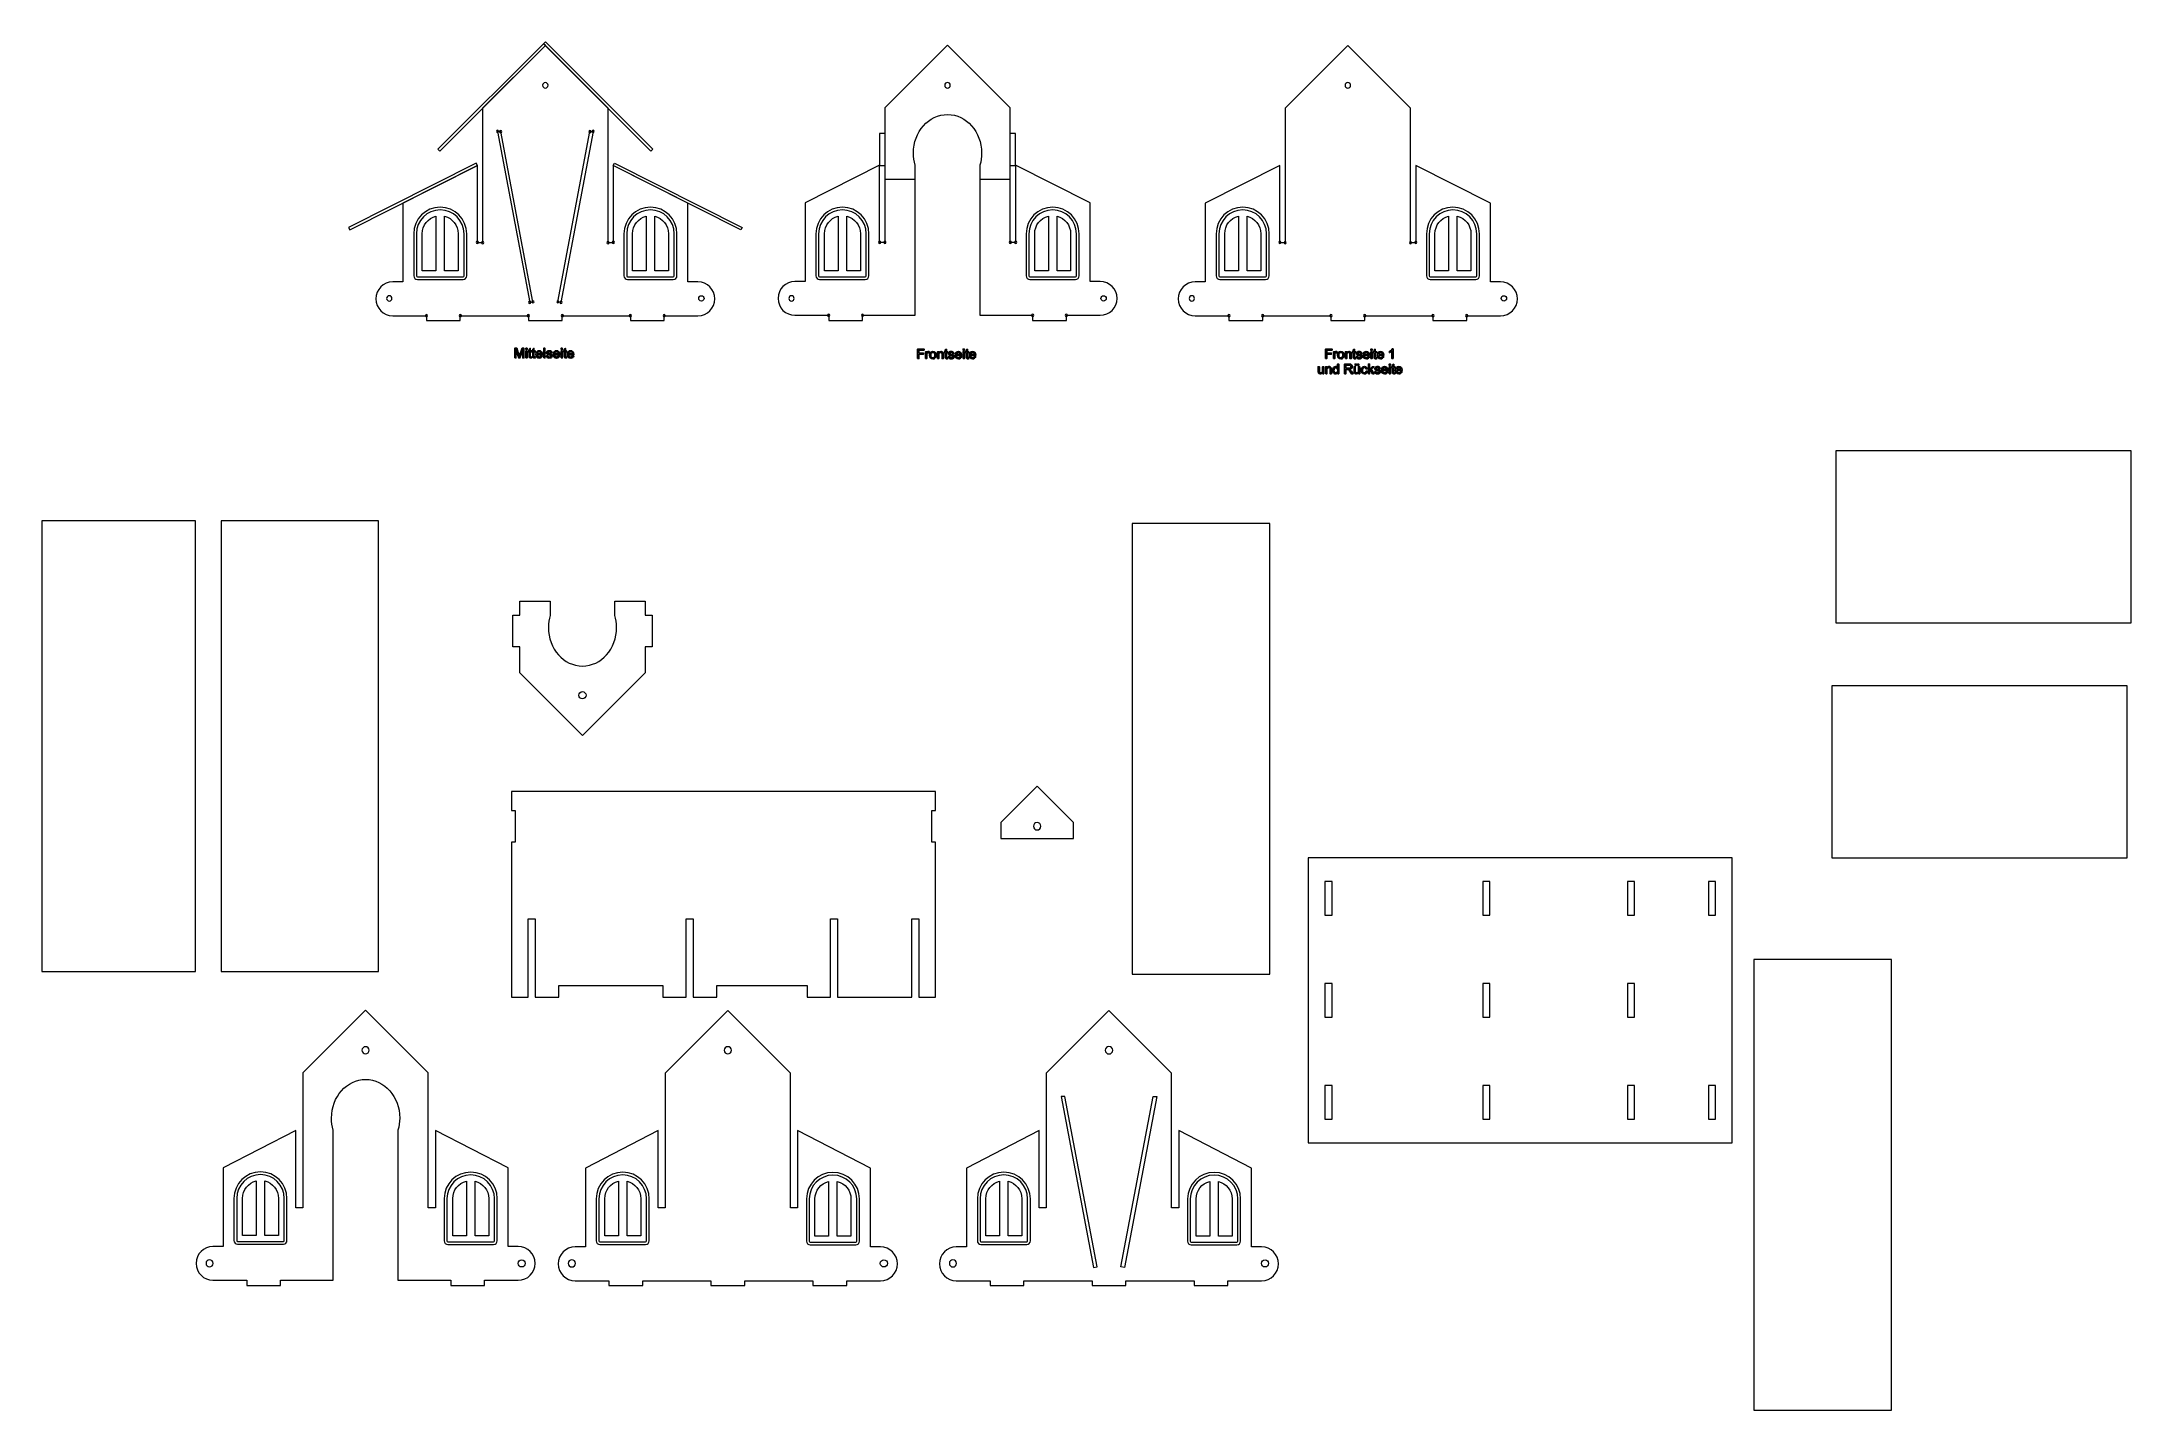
# Model space of a CAD drawing. Header units: millimetres. Extents: x -1415 to 1542, y -991 to 945.
import ezdxf

# ---------------------------------------------------------------- set-up
doc = ezdxf.new("R2010")
doc.units = ezdxf.units.MM
doc.header["$MEASUREMENT"] = 0
doc.layers.add('Ebene 1', color=7, linetype='Continuous')

msp = doc.modelspace()

# ---------------------------------------------------------------- linework, layer by layer
at = {"layer": 'Ebene 1', "color": 250, "lineweight": 5}
for points, knots in [([(-702.0207, 939.2798), (-702.0207, 939.2798), (-702.0207, 939.2798), (-702.0207, 939.2798), (-702.0207, 939.2798), (-702.0207, 939.2798), (-613.3161, 850.5752), (-613.3161, 850.5752), (-613.3161, 850.5752), (-613.3161, 850.5752), (-613.3161, 660.3062), (-613.3161, 660.3062), (-613.3161, 660.3062), (-613.3161, 660.3062), (-605.8161, 660.3062), (-605.8161, 660.3062), (-605.8161, 660.3062), (-605.8161, 660.3062), (-605.8161, 769.4497), (-605.8161, 769.4497), (-605.8161, 769.4497), (-605.8161, 769.4497), (-500.3473, 716.3777), (-500.3473, 716.3777), (-500.3473, 716.3777), (-500.3473, 716.3777), (-500.3473, 604.9747), (-500.3473, 604.9747), (-500.3473, 604.9747), (-500.3473, 604.9747), (-486.0175, 604.9747), (-486.0175, 604.9747), (-486.0175, 604.9747), (-472.8504, 604.9747), (-462.1113, 594.2357), (-462.1113, 581.0681), (-462.1113, 581.0681), (-462.1113, 581.0681), (-462.1113, 581.0681), (-462.1113, 581.0681), (-462.1113, 581.0681), (-462.1113, 567.9017), (-472.8504, 557.1622), (-486.0175, 557.1622), (-486.0175, 557.1622), (-486.0175, 557.1622), (-533.8299, 557.1622), (-533.8299, 557.1622), (-533.8299, 557.1622), (-533.8299, 557.1622), (-533.8299, 550.2622), (-533.8299, 550.2622), (-533.8299, 550.2622), (-533.8299, 550.2622), (-581.6425, 550.2622), (-581.6425, 550.2622), (-581.6425, 550.2622), (-581.6425, 550.2622), (-581.6425, 557.1622), (-581.6425, 557.1622), (-581.6425, 557.1622), (-581.6425, 557.1622), (-678.1144, 557.1622), (-678.1144, 557.1622), (-678.1144, 557.1622), (-678.1144, 557.1622), (-678.1144, 550.2622), (-678.1144, 550.2622), (-678.1144, 550.2622), (-678.1144, 550.2622), (-725.9271, 550.2622), (-725.9271, 550.2622), (-725.9271, 550.2622), (-725.9271, 550.2622), (-725.9271, 557.1622), (-725.9271, 557.1622), (-725.9271, 557.1622), (-725.9271, 557.1622), (-822.3984, 557.1622), (-822.3984, 557.1622), (-822.3984, 557.1622), (-822.3984, 557.1622), (-822.3984, 550.2622), (-822.3984, 550.2622), (-822.3984, 550.2622), (-822.3984, 550.2622), (-870.211, 550.2622), (-870.211, 550.2622), (-870.211, 550.2622), (-870.211, 550.2622), (-870.211, 557.1622), (-870.211, 557.1622), (-870.211, 557.1622), (-870.211, 557.1622), (-918.0237, 557.1622), (-918.0237, 557.1622), (-918.0237, 557.1622), (-931.1911, 557.1622), (-941.9304, 567.9017), (-941.9304, 581.0681), (-941.9304, 581.0681), (-941.9304, 581.0681), (-941.9304, 581.0681), (-941.9304, 581.0681), (-941.9304, 581.0681), (-941.9304, 594.2357), (-931.1911, 604.9747), (-918.0237, 604.9747), (-918.0237, 604.9747), (-918.0237, 604.9747), (-903.6943, 604.9747), (-903.6943, 604.9747), (-903.6943, 604.9747), (-903.6943, 604.9747), (-903.6943, 716.3777), (-903.6943, 716.3777), (-903.6943, 716.3777), (-903.6943, 716.3777), (-798.2253, 769.4497), (-798.2253, 769.4497), (-798.2253, 769.4497), (-798.2253, 769.4497), (-798.2253, 660.3062), (-798.2253, 660.3062), (-798.2253, 660.3062), (-798.2253, 660.3062), (-790.7253, 660.3062), (-790.7253, 660.3062), (-790.7253, 660.3062), (-790.7253, 660.3062), (-790.7253, 850.5752), (-790.7253, 850.5752), (-790.7253, 850.5752), (-790.7253, 850.5752), (-702.0207, 939.2798), (-702.0207, 939.2798)], [0, 0, 0, 0, 0.029411765, 0.029411765, 0.029411765, 0.029411765, 0.058823529, 0.058823529, 0.058823529, 0.058823529, 0.088235294, 0.088235294, 0.088235294, 0.088235294, 0.117647059, 0.117647059, 0.117647059, 0.117647059, 0.147058824, 0.147058824, 0.147058824, 0.147058824, 0.176470588, 0.176470588, 0.176470588, 0.176470588, 0.205882353, 0.205882353, 0.205882353, 0.205882353, 0.235294118, 0.235294118, 0.235294118, 0.235294118, 0.264705882, 0.264705882, 0.264705882, 0.264705882, 0.294117647, 0.294117647, 0.294117647, 0.294117647, 0.323529412, 0.323529412, 0.323529412, 0.323529412, 0.352941176, 0.352941176, 0.352941176, 0.352941176, 0.382352941, 0.382352941, 0.382352941, 0.382352941, 0.411764706, 0.411764706, 0.411764706, 0.411764706, 0.441176471, 0.441176471, 0.441176471, 0.441176471, 0.470588235, 0.470588235, 0.470588235, 0.470588235, 0.5, 0.5, 0.5, 0.5, 0.529411765, 0.529411765, 0.529411765, 0.529411765, 0.558823529, 0.558823529, 0.558823529, 0.558823529, 0.588235294, 0.588235294, 0.588235294, 0.588235294, 0.617647059, 0.617647059, 0.617647059, 0.617647059, 0.647058824, 0.647058824, 0.647058824, 0.647058824, 0.676470588, 0.676470588, 0.676470588, 0.676470588, 0.705882353, 0.705882353, 0.705882353, 0.705882353, 0.735294118, 0.735294118, 0.735294118, 0.735294118, 0.764705882, 0.764705882, 0.764705882, 0.764705882, 0.794117647, 0.794117647, 0.794117647, 0.794117647, 0.823529412, 0.823529412, 0.823529412, 0.823529412, 0.852941176, 0.852941176, 0.852941176, 0.852941176, 0.882352941, 0.882352941, 0.882352941, 0.882352941, 0.911764706, 0.911764706, 0.911764706, 0.911764706, 0.941176471, 0.941176471, 0.941176471, 0.941176471, 0.970588235, 0.970588235, 0.970588235, 0.970588235, 1, 1, 1, 1]), ([(-132.8615, 939.8807), (-132.8615, 939.8807), (-132.8615, 939.8807), (-132.8615, 939.8807), (-132.8615, 939.8807), (-132.8615, 939.8807), (-44.1574, 851.1766), (-44.1574, 851.1766), (-44.1574, 851.1766), (-44.1574, 851.1766), (-44.1574, 660.9067), (-44.1574, 660.9067), (-44.1574, 660.9067), (-44.1574, 660.9067), (-36.6571, 660.9067), (-36.6571, 660.9067), (-36.6571, 660.9067), (-36.6571, 660.9067), (-36.6571, 770.0503), (-36.6571, 770.0503), (-36.6571, 770.0503), (-36.6571, 770.0503), (68.8117, 716.9785), (68.8117, 716.9785), (68.8117, 716.9785), (68.8117, 716.9785), (68.8117, 605.5753), (68.8117, 605.5753), (68.8117, 605.5753), (68.8117, 605.5753), (83.1415, 605.5753), (83.1415, 605.5753), (83.1415, 605.5753), (96.308, 605.5753), (107.0473, 594.836), (107.0473, 581.6689), (107.0473, 581.6689), (107.0473, 581.6689), (107.0473, 581.6689), (107.0473, 581.6689), (107.0473, 581.6689), (107.0473, 568.5019), (96.308, 557.7623), (83.1415, 557.7623), (83.1415, 557.7623), (83.1415, 557.7623), (35.3291, 557.7623), (35.3291, 557.7623), (35.3291, 557.7623), (35.3291, 557.7623), (35.3291, 550.2622), (35.3291, 550.2622), (35.3291, 550.2622), (35.3291, 550.2622), (-12.4835, 550.2622), (-12.4835, 550.2622), (-12.4835, 550.2622), (-12.4835, 550.2622), (-12.4835, 557.7623), (-12.4835, 557.7623), (-12.4835, 557.7623), (-12.4835, 557.7623), (-87.0514, 557.7623), (-87.0514, 557.7623), (-87.0514, 557.7623), (-87.0514, 557.7623), (-87.0514, 770.0503), (-87.0514, 770.0503), (-87.0514, 770.0503), (-85.4746, 775.4429), (-84.6176, 781.2071), (-84.6176, 787.1978), (-84.6176, 787.1978), (-84.6176, 817.3354), (-106.2218, 841.7764), (-132.8615, 841.7764), (-132.8615, 841.7764), (-159.5014, 841.7764), (-181.1056, 817.3354), (-181.1056, 787.1978), (-181.1056, 787.1978), (-181.1056, 781.2071), (-180.2494, 775.4429), (-178.6718, 770.0503), (-178.6718, 770.0503), (-178.6718, 770.0503), (-178.6718, 557.7623), (-178.6718, 557.7623), (-178.6718, 557.7623), (-178.6718, 557.7623), (-253.2397, 557.7623), (-253.2397, 557.7623), (-253.2397, 557.7623), (-253.2397, 557.7623), (-253.2397, 550.2622), (-253.2397, 550.2622), (-253.2397, 550.2622), (-253.2397, 550.2622), (-301.052, 550.2622), (-301.052, 550.2622), (-301.052, 550.2622), (-301.052, 550.2622), (-301.052, 557.7623), (-301.052, 557.7623), (-301.052, 557.7623), (-301.052, 557.7623), (-348.865, 557.7623), (-348.865, 557.7623), (-348.865, 557.7623), (-362.0321, 557.7623), (-372.7714, 568.5019), (-372.7714, 581.6689), (-372.7714, 581.6689), (-372.7714, 581.6689), (-372.7714, 581.6689), (-372.7714, 581.6689), (-372.7714, 581.6689), (-372.7714, 594.836), (-362.0321, 605.5753), (-348.865, 605.5753), (-348.865, 605.5753), (-348.865, 605.5753), (-334.5353, 605.5753), (-334.5353, 605.5753), (-334.5353, 605.5753), (-334.5353, 605.5753), (-334.5353, 716.9785), (-334.5353, 716.9785), (-334.5353, 716.9785), (-334.5353, 716.9785), (-229.0663, 770.0503), (-229.0663, 770.0503), (-229.0663, 770.0503), (-229.0663, 770.0503), (-229.0663, 660.9067), (-229.0663, 660.9067), (-229.0663, 660.9067), (-229.0663, 660.9067), (-221.5667, 660.9067), (-221.5667, 660.9067), (-221.5667, 660.9067), (-221.5667, 660.9067), (-221.5667, 851.1755), (-221.5667, 851.1755), (-221.5667, 851.1755), (-221.5667, 851.1755), (-132.8615, 939.8807), (-132.8615, 939.8807)], [0, 0, 0, 0, 0.027027027, 0.027027027, 0.027027027, 0.027027027, 0.054054054, 0.054054054, 0.054054054, 0.054054054, 0.081081081, 0.081081081, 0.081081081, 0.081081081, 0.108108108, 0.108108108, 0.108108108, 0.108108108, 0.135135135, 0.135135135, 0.135135135, 0.135135135, 0.162162162, 0.162162162, 0.162162162, 0.162162162, 0.189189189, 0.189189189, 0.189189189, 0.189189189, 0.216216216, 0.216216216, 0.216216216, 0.216216216, 0.243243243, 0.243243243, 0.243243243, 0.243243243, 0.27027027, 0.27027027, 0.27027027, 0.27027027, 0.297297297, 0.297297297, 0.297297297, 0.297297297, 0.324324324, 0.324324324, 0.324324324, 0.324324324, 0.351351351, 0.351351351, 0.351351351, 0.351351351, 0.378378378, 0.378378378, 0.378378378, 0.378378378, 0.405405405, 0.405405405, 0.405405405, 0.405405405, 0.432432432, 0.432432432, 0.432432432, 0.432432432, 0.459459459, 0.459459459, 0.459459459, 0.459459459, 0.486486486, 0.486486486, 0.486486486, 0.486486486, 0.513513514, 0.513513514, 0.513513514, 0.513513514, 0.540540541, 0.540540541, 0.540540541, 0.540540541, 0.567567568, 0.567567568, 0.567567568, 0.567567568, 0.594594595, 0.594594595, 0.594594595, 0.594594595, 0.621621622, 0.621621622, 0.621621622, 0.621621622, 0.648648649, 0.648648649, 0.648648649, 0.648648649, 0.675675676, 0.675675676, 0.675675676, 0.675675676, 0.702702703, 0.702702703, 0.702702703, 0.702702703, 0.72972973, 0.72972973, 0.72972973, 0.72972973, 0.756756757, 0.756756757, 0.756756757, 0.756756757, 0.783783784, 0.783783784, 0.783783784, 0.783783784, 0.810810811, 0.810810811, 0.810810811, 0.810810811, 0.837837838, 0.837837838, 0.837837838, 0.837837838, 0.864864865, 0.864864865, 0.864864865, 0.864864865, 0.891891892, 0.891891892, 0.891891892, 0.891891892, 0.918918919, 0.918918919, 0.918918919, 0.918918919, 0.945945946, 0.945945946, 0.945945946, 0.945945946, 0.972972973, 0.972972973, 0.972972973, 0.972972973, 1, 1, 1, 1]), ([(433.5745, 939.2798), (433.5745, 939.2798), (433.5745, 939.2798), (433.5745, 939.2798), (433.5745, 939.2798), (433.5745, 939.2798), (522.2791, 850.5752), (522.2791, 850.5752), (522.2791, 850.5752), (522.2791, 850.5752), (522.2792, 660.3062), (522.2792, 660.3062), (522.2792, 660.3062), (522.2792, 660.3062), (529.7792, 660.3062), (529.7792, 660.3062), (529.7792, 660.3062), (529.7792, 660.3062), (529.7791, 769.4497), (529.7791, 769.4497), (529.7791, 769.4497), (529.7791, 769.4497), (635.2479, 716.3777), (635.2479, 716.3777), (635.2479, 716.3777), (635.2479, 716.3777), (635.2479, 604.9747), (635.2479, 604.9747), (635.2479, 604.9747), (635.2479, 604.9747), (649.5777, 604.9747), (649.5777, 604.9747), (649.5777, 604.9747), (662.7449, 604.9747), (673.484, 594.2357), (673.484, 581.0681), (673.484, 581.0681), (673.484, 581.0681), (673.484, 581.0681), (673.484, 581.0681), (673.484, 581.0681), (673.484, 567.9017), (662.7449, 557.1622), (649.5777, 557.1622), (649.5777, 557.1622), (649.5777, 557.1622), (601.7654, 557.1622), (601.7654, 557.1622), (601.7654, 557.1622), (601.7654, 557.1622), (601.7654, 550.2622), (601.7654, 550.2622), (601.7654, 550.2622), (601.7654, 550.2622), (553.9527, 550.2622), (553.9527, 550.2622), (553.9527, 550.2622), (553.9527, 550.2622), (553.9527, 557.1622), (553.9527, 557.1622), (553.9527, 557.1622), (553.9527, 557.1622), (457.4808, 557.1622), (457.4808, 557.1622), (457.4808, 557.1622), (457.4808, 557.1622), (457.4808, 550.2622), (457.4808, 550.2622), (457.4808, 550.2622), (457.4808, 550.2622), (409.6682, 550.2622), (409.6682, 550.2622), (409.6682, 550.2622), (409.6682, 550.2622), (409.6682, 557.1622), (409.6682, 557.1622), (409.6682, 557.1622), (409.6682, 557.1622), (313.1969, 557.1622), (313.1969, 557.1622), (313.1969, 557.1622), (313.1969, 557.1622), (313.1969, 550.2622), (313.1969, 550.2622), (313.1969, 550.2622), (313.1969, 550.2622), (265.3842, 550.2622), (265.3842, 550.2622), (265.3842, 550.2622), (265.3842, 550.2622), (265.3842, 557.1622), (265.3842, 557.1622), (265.3842, 557.1622), (265.3842, 557.1622), (217.5716, 557.1622), (217.5716, 557.1622), (217.5716, 557.1622), (204.4041, 557.1622), (193.6649, 567.9017), (193.6649, 581.0681), (193.6649, 581.0681), (193.6649, 581.0681), (193.6649, 581.0681), (193.6649, 581.0681), (193.6649, 581.0681), (193.6649, 594.2357), (204.4041, 604.9747), (217.5716, 604.9747), (217.5716, 604.9747), (217.5716, 604.9747), (231.9009, 604.9747), (231.9009, 604.9747), (231.9009, 604.9747), (231.9009, 604.9747), (231.9009, 716.3777), (231.9009, 716.3777), (231.9009, 716.3777), (231.9009, 716.3777), (337.3699, 769.4497), (337.3699, 769.4497), (337.3699, 769.4497), (337.3699, 769.4497), (337.37, 660.3062), (337.37, 660.3062), (337.37, 660.3062), (337.37, 660.3062), (344.87, 660.3062), (344.87, 660.3062), (344.87, 660.3062), (344.87, 660.3062), (344.8699, 850.5752), (344.8699, 850.5752), (344.8699, 850.5752), (344.8699, 850.5752), (433.5745, 939.2798), (433.5745, 939.2798)], [0, 0, 0, 0, 0.029411765, 0.029411765, 0.029411765, 0.029411765, 0.058823529, 0.058823529, 0.058823529, 0.058823529, 0.088235294, 0.088235294, 0.088235294, 0.088235294, 0.117647059, 0.117647059, 0.117647059, 0.117647059, 0.147058824, 0.147058824, 0.147058824, 0.147058824, 0.176470588, 0.176470588, 0.176470588, 0.176470588, 0.205882353, 0.205882353, 0.205882353, 0.205882353, 0.235294118, 0.235294118, 0.235294118, 0.235294118, 0.264705882, 0.264705882, 0.264705882, 0.264705882, 0.294117647, 0.294117647, 0.294117647, 0.294117647, 0.323529412, 0.323529412, 0.323529412, 0.323529412, 0.352941176, 0.352941176, 0.352941176, 0.352941176, 0.382352941, 0.382352941, 0.382352941, 0.382352941, 0.411764706, 0.411764706, 0.411764706, 0.411764706, 0.441176471, 0.441176471, 0.441176471, 0.441176471, 0.470588235, 0.470588235, 0.470588235, 0.470588235, 0.5, 0.5, 0.5, 0.5, 0.529411765, 0.529411765, 0.529411765, 0.529411765, 0.558823529, 0.558823529, 0.558823529, 0.558823529, 0.588235294, 0.588235294, 0.588235294, 0.588235294, 0.617647059, 0.617647059, 0.617647059, 0.617647059, 0.647058824, 0.647058824, 0.647058824, 0.647058824, 0.676470588, 0.676470588, 0.676470588, 0.676470588, 0.705882353, 0.705882353, 0.705882353, 0.705882353, 0.735294118, 0.735294118, 0.735294118, 0.735294118, 0.764705882, 0.764705882, 0.764705882, 0.764705882, 0.794117647, 0.794117647, 0.794117647, 0.794117647, 0.823529412, 0.823529412, 0.823529412, 0.823529412, 0.852941176, 0.852941176, 0.852941176, 0.852941176, 0.882352941, 0.882352941, 0.882352941, 0.882352941, 0.911764706, 0.911764706, 0.911764706, 0.911764706, 0.941176471, 0.941176471, 0.941176471, 0.941176471, 0.970588235, 0.970588235, 0.970588235, 0.970588235, 1, 1, 1, 1]), ([(-769.7347, 817.8319), (-769.7347, 817.8319), (-765.1114, 817.602), (-765.1114, 817.602), (-765.1114, 817.602), (-765.1114, 817.602), (-719.6614, 576.7845), (-719.6614, 576.7845), (-719.6614, 576.7845), (-719.6614, 576.7845), (-724.0835, 575.9502), (-724.0835, 575.9502), (-724.0835, 575.9502), (-724.0835, 575.9502), (-769.7347, 817.8319), (-769.7347, 817.8319)], [0, 0, 0, 0, 0.25, 0.25, 0.25, 0.25, 0.5, 0.5, 0.5, 0.5, 0.75, 0.75, 0.75, 0.75, 1, 1, 1, 1]), ([(-634.3063, 817.8319), (-634.3063, 817.8319), (-638.9294, 817.6018), (-638.9294, 817.6018), (-638.9294, 817.6018), (-638.9294, 817.6018), (-684.3802, 576.7839), (-684.3802, 576.7839), (-684.3802, 576.7839), (-684.3802, 576.7839), (-679.9579, 575.9497), (-679.9579, 575.9497), (-679.9579, 575.9497), (-679.9579, 575.9497), (-634.3063, 817.8319), (-634.3063, 817.8319)], [0, 0, 0, 0, 0.25, 0.25, 0.25, 0.25, 0.5, 0.5, 0.5, 0.5, 0.75, 0.75, 0.75, 0.75, 1, 1, 1, 1]), ([(-749.9303, -115.6393), (-749.9303, -115.6393), (-149.931, -115.6393), (-149.931, -115.6393), (-149.931, -115.6393), (-149.931, -115.6393), (-149.931, -142.6482), (-149.931, -142.6482), (-149.931, -142.6482), (-149.931, -142.6482), (-154.9312, -142.6482), (-154.9312, -142.6482), (-154.9312, -142.6482), (-154.9312, -142.6482), (-154.9312, -187.6484), (-154.9312, -187.6484), (-154.9312, -187.6484), (-154.9312, -187.6484), (-149.931, -187.6484), (-149.931, -187.6484), (-149.931, -187.6484), (-149.931, -187.6484), (-149.931, -406.5026), (-149.931, -406.5026), (-149.931, -406.5026), (-149.931, -406.5026), (-173.5944, -406.5026), (-173.5944, -406.5026), (-173.5944, -406.5026), (-173.5944, -406.5026), (-173.5944, -295.8577), (-173.5944, -295.8577), (-173.5944, -295.8577), (-173.5944, -295.8577), (-183.5944, -295.8577), (-183.5944, -295.8577), (-183.5944, -295.8577), (-183.5944, -295.8577), (-183.5944, -406.5026), (-183.5944, -406.5026), (-183.5944, -406.5026), (-183.5944, -406.5026), (-288.3688, -406.5026), (-288.3688, -406.5026), (-288.3688, -406.5026), (-288.3688, -406.5026), (-288.3688, -295.8577), (-288.3688, -295.8577), (-288.3688, -295.8577), (-288.3688, -295.8577), (-298.3688, -295.8577), (-298.3688, -295.8577), (-298.3688, -295.8577), (-298.3688, -295.8577), (-298.3688, -406.5026), (-298.3688, -406.5026), (-298.3688, -406.5026), (-298.3688, -406.5026), (-331.5947, -406.5026), (-331.5947, -406.5026), (-331.5947, -406.5026), (-331.5947, -406.5026), (-331.5947, -390.0966), (-331.5947, -390.0966), (-331.5947, -390.0966), (-331.5947, -390.0966), (-459.5027, -390.0966), (-459.5027, -390.0966), (-459.5027, -390.0966), (-459.5027, -390.0966), (-459.5027, -406.5026), (-459.5027, -406.5026), (-459.5027, -406.5026), (-459.5027, -406.5026), (-492.7568, -406.5026), (-492.7568, -406.5026), (-492.7568, -406.5026), (-492.7568, -406.5026), (-492.7568, -295.8577), (-492.7568, -295.8577), (-492.7568, -295.8577), (-492.7568, -295.8577), (-492.7855, -295.8577), (-492.7855, -295.8577), (-492.7855, -295.8577), (-492.7855, -295.8577), (-502.7568, -295.8577), (-502.7568, -295.8577), (-502.7568, -295.8577), (-502.7568, -295.8577), (-502.7568, -406.5026), (-502.7568, -406.5026), (-502.7568, -406.5026), (-502.7568, -406.5026), (-535.9836, -406.5026), (-535.9836, -406.5026), (-535.9836, -406.5026), (-535.9836, -406.5026), (-535.9836, -390.0966), (-535.9836, -390.0966), (-535.9836, -390.0966), (-535.9836, -390.0966), (-683.0406, -390.0966), (-683.0406, -390.0966), (-683.0406, -390.0966), (-683.0406, -390.0966), (-683.0406, -406.5026), (-683.0406, -406.5026), (-683.0406, -406.5026), (-683.0406, -406.5026), (-716.266, -406.5026), (-716.266, -406.5026), (-716.266, -406.5026), (-716.266, -406.5026), (-716.266, -295.8577), (-716.266, -295.8577), (-716.266, -295.8577), (-716.266, -295.8577), (-726.266, -295.8577), (-726.266, -295.8577), (-726.266, -295.8577), (-726.266, -295.8577), (-726.266, -406.5026), (-726.266, -406.5026), (-726.266, -406.5026), (-726.266, -406.5026), (-749.9303, -406.5026), (-749.9303, -406.5026), (-749.9303, -406.5026), (-749.9303, -406.5026), (-749.9298, -187.6484), (-749.9298, -187.6484), (-749.9298, -187.6484), (-749.9298, -187.6484), (-744.9301, -187.6484), (-744.9301, -187.6484), (-744.9301, -187.6484), (-744.9301, -187.6484), (-744.9306, -142.6482), (-744.9306, -142.6482), (-744.9306, -142.6482), (-744.9306, -142.6482), (-749.9303, -142.6482), (-749.9303, -142.6482), (-749.9303, -142.6482), (-749.9303, -142.6482), (-749.9303, -115.6393), (-749.9303, -115.6393)], [0, 0, 0, 0, 0.027027027, 0.027027027, 0.027027027, 0.027027027, 0.054054054, 0.054054054, 0.054054054, 0.054054054, 0.081081081, 0.081081081, 0.081081081, 0.081081081, 0.108108108, 0.108108108, 0.108108108, 0.108108108, 0.135135135, 0.135135135, 0.135135135, 0.135135135, 0.162162162, 0.162162162, 0.162162162, 0.162162162, 0.189189189, 0.189189189, 0.189189189, 0.189189189, 0.216216216, 0.216216216, 0.216216216, 0.216216216, 0.243243243, 0.243243243, 0.243243243, 0.243243243, 0.27027027, 0.27027027, 0.27027027, 0.27027027, 0.297297297, 0.297297297, 0.297297297, 0.297297297, 0.324324324, 0.324324324, 0.324324324, 0.324324324, 0.351351351, 0.351351351, 0.351351351, 0.351351351, 0.378378378, 0.378378378, 0.378378378, 0.378378378, 0.405405405, 0.405405405, 0.405405405, 0.405405405, 0.432432432, 0.432432432, 0.432432432, 0.432432432, 0.459459459, 0.459459459, 0.459459459, 0.459459459, 0.486486486, 0.486486486, 0.486486486, 0.486486486, 0.513513514, 0.513513514, 0.513513514, 0.513513514, 0.540540541, 0.540540541, 0.540540541, 0.540540541, 0.567567568, 0.567567568, 0.567567568, 0.567567568, 0.594594595, 0.594594595, 0.594594595, 0.594594595, 0.621621622, 0.621621622, 0.621621622, 0.621621622, 0.648648649, 0.648648649, 0.648648649, 0.648648649, 0.675675676, 0.675675676, 0.675675676, 0.675675676, 0.702702703, 0.702702703, 0.702702703, 0.702702703, 0.72972973, 0.72972973, 0.72972973, 0.72972973, 0.756756757, 0.756756757, 0.756756757, 0.756756757, 0.783783784, 0.783783784, 0.783783784, 0.783783784, 0.810810811, 0.810810811, 0.810810811, 0.810810811, 0.837837838, 0.837837838, 0.837837838, 0.837837838, 0.864864865, 0.864864865, 0.864864865, 0.864864865, 0.891891892, 0.891891892, 0.891891892, 0.891891892, 0.918918919, 0.918918919, 0.918918919, 0.918918919, 0.945945946, 0.945945946, 0.945945946, 0.945945946, 0.972972973, 0.972972973, 0.972972973, 0.972972973, 1, 1, 1, 1]), ([(377.5108, -209.5658), (377.5108, -209.5658), (977.5101, -209.5658), (977.5101, -209.5658), (977.5101, -209.5658), (977.5101, -209.5658), (977.5101, -612.9123), (977.5101, -612.9123), (977.5101, -612.9123), (977.5101, -612.9123), (377.5108, -612.9123), (377.5108, -612.9123), (377.5108, -612.9123), (377.5108, -612.9123), (377.5108, -209.5658), (377.5108, -209.5658)], [0, 0, 0, 0, 0.25, 0.25, 0.25, 0.25, 0.5, 0.5, 0.5, 0.5, 0.75, 0.75, 0.75, 0.75, 1, 1, 1, 1]), ([(-956.3534, -424.9669), (-956.3534, -424.9669), (-956.3534, -424.9669), (-956.3534, -424.9669), (-956.3534, -424.9669), (-956.3534, -424.9669), (-867.6492, -513.6711), (-867.6492, -513.6711), (-867.6492, -513.6711), (-867.6492, -513.6711), (-867.6492, -704.5416), (-867.6492, -704.5416), (-867.6492, -704.5416), (-867.6492, -704.5416), (-857.6492, -704.5416), (-857.6492, -704.5416), (-857.6492, -704.5416), (-857.6492, -704.5416), (-857.6492, -595.398), (-857.6492, -595.398), (-857.6492, -595.398), (-857.6492, -595.398), (-754.6802, -647.8692), (-754.6802, -647.8692), (-754.6802, -647.8692), (-754.6802, -647.8692), (-754.6802, -759.2724), (-754.6802, -759.2724), (-754.6802, -759.2724), (-754.6802, -759.2724), (-740.3504, -759.2724), (-740.3504, -759.2724), (-740.3504, -759.2724), (-727.1838, -759.2724), (-716.4446, -770.0116), (-716.4446, -783.1788), (-716.4446, -783.1788), (-716.4446, -783.1788), (-716.4446, -783.1788), (-716.4446, -783.1788), (-716.4446, -783.1788), (-716.4446, -796.3458), (-727.1838, -807.0853), (-740.3504, -807.0853), (-740.3504, -807.0853), (-740.3504, -807.0853), (-788.1627, -807.0853), (-788.1627, -807.0853), (-788.1627, -807.0853), (-788.1627, -807.0853), (-788.1627, -814.5855), (-788.1627, -814.5855), (-788.1627, -814.5855), (-788.1627, -814.5855), (-835.9754, -814.5855), (-835.9754, -814.5855), (-835.9754, -814.5855), (-835.9754, -814.5855), (-835.9754, -807.0853), (-835.9754, -807.0853), (-835.9754, -807.0853), (-835.9754, -807.0853), (-910.5432, -807.0853), (-910.5432, -807.0853), (-910.5432, -807.0853), (-910.5432, -807.0853), (-910.5432, -594.7974), (-910.5432, -594.7974), (-910.5432, -594.7974), (-908.9664, -589.4047), (-908.1095, -583.6405), (-908.1095, -577.6498), (-908.1095, -577.6498), (-908.1095, -547.5123), (-929.7137, -523.0713), (-956.3534, -523.0713), (-956.3534, -523.0713), (-982.9932, -523.0713), (-1004.5974, -547.5123), (-1004.5974, -577.6498), (-1004.5974, -577.6498), (-1004.5974, -583.6405), (-1003.7412, -589.4047), (-1002.1637, -594.7974), (-1002.1637, -594.7974), (-1002.1637, -594.7974), (-1002.1637, -807.0853), (-1002.1637, -807.0853), (-1002.1637, -807.0853), (-1002.1637, -807.0853), (-1076.7315, -807.0853), (-1076.7315, -807.0853), (-1076.7315, -807.0853), (-1076.7315, -807.0853), (-1076.7315, -814.5855), (-1076.7315, -814.5855), (-1076.7315, -814.5855), (-1076.7315, -814.5855), (-1124.5439, -814.5855), (-1124.5439, -814.5855), (-1124.5439, -814.5855), (-1124.5439, -814.5855), (-1124.5439, -807.0853), (-1124.5439, -807.0853), (-1124.5439, -807.0853), (-1124.5439, -807.0853), (-1172.3568, -807.0853), (-1172.3568, -807.0853), (-1172.3568, -807.0853), (-1185.524, -807.0853), (-1196.2632, -796.3458), (-1196.2632, -783.1788), (-1196.2632, -783.1788), (-1196.2632, -783.1788), (-1196.2632, -783.1788), (-1196.2632, -783.1788), (-1196.2632, -783.1788), (-1196.2632, -770.0116), (-1185.524, -759.2724), (-1172.3568, -759.2724), (-1172.3568, -759.2724), (-1172.3568, -759.2724), (-1158.0272, -759.2724), (-1158.0272, -759.2724), (-1158.0272, -759.2724), (-1158.0272, -759.2724), (-1158.0272, -647.8692), (-1158.0272, -647.8692), (-1158.0272, -647.8692), (-1158.0272, -647.8692), (-1055.0586, -595.398), (-1055.0586, -595.398), (-1055.0586, -595.398), (-1055.0586, -595.398), (-1055.0586, -704.5416), (-1055.0586, -704.5416), (-1055.0586, -704.5416), (-1055.0586, -704.5416), (-1045.0586, -704.5416), (-1045.0586, -704.5416), (-1045.0586, -704.5416), (-1045.0586, -704.5416), (-1045.0586, -513.6721), (-1045.0586, -513.6721), (-1045.0586, -513.6721), (-1045.0586, -513.6721), (-956.3534, -424.9669), (-956.3534, -424.9669)], [0, 0, 0, 0, 0.027027027, 0.027027027, 0.027027027, 0.027027027, 0.054054054, 0.054054054, 0.054054054, 0.054054054, 0.081081081, 0.081081081, 0.081081081, 0.081081081, 0.108108108, 0.108108108, 0.108108108, 0.108108108, 0.135135135, 0.135135135, 0.135135135, 0.135135135, 0.162162162, 0.162162162, 0.162162162, 0.162162162, 0.189189189, 0.189189189, 0.189189189, 0.189189189, 0.216216216, 0.216216216, 0.216216216, 0.216216216, 0.243243243, 0.243243243, 0.243243243, 0.243243243, 0.27027027, 0.27027027, 0.27027027, 0.27027027, 0.297297297, 0.297297297, 0.297297297, 0.297297297, 0.324324324, 0.324324324, 0.324324324, 0.324324324, 0.351351351, 0.351351351, 0.351351351, 0.351351351, 0.378378378, 0.378378378, 0.378378378, 0.378378378, 0.405405405, 0.405405405, 0.405405405, 0.405405405, 0.432432432, 0.432432432, 0.432432432, 0.432432432, 0.459459459, 0.459459459, 0.459459459, 0.459459459, 0.486486486, 0.486486486, 0.486486486, 0.486486486, 0.513513514, 0.513513514, 0.513513514, 0.513513514, 0.540540541, 0.540540541, 0.540540541, 0.540540541, 0.567567568, 0.567567568, 0.567567568, 0.567567568, 0.594594595, 0.594594595, 0.594594595, 0.594594595, 0.621621622, 0.621621622, 0.621621622, 0.621621622, 0.648648649, 0.648648649, 0.648648649, 0.648648649, 0.675675676, 0.675675676, 0.675675676, 0.675675676, 0.702702703, 0.702702703, 0.702702703, 0.702702703, 0.72972973, 0.72972973, 0.72972973, 0.72972973, 0.756756757, 0.756756757, 0.756756757, 0.756756757, 0.783783784, 0.783783784, 0.783783784, 0.783783784, 0.810810811, 0.810810811, 0.810810811, 0.810810811, 0.837837838, 0.837837838, 0.837837838, 0.837837838, 0.864864865, 0.864864865, 0.864864865, 0.864864865, 0.891891892, 0.891891892, 0.891891892, 0.891891892, 0.918918919, 0.918918919, 0.918918919, 0.918918919, 0.945945946, 0.945945946, 0.945945946, 0.945945946, 0.972972973, 0.972972973, 0.972972973, 0.972972973, 1, 1, 1, 1]), ([(-443.7525, -425.5678), (-443.7525, -425.5678), (-443.7525, -425.5678), (-443.7525, -425.5678), (-443.7525, -425.5678), (-443.7525, -425.5678), (-355.0479, -514.2724), (-355.0479, -514.2724), (-355.0479, -514.2724), (-355.0479, -514.2724), (-355.0478, -704.5414), (-355.0478, -704.5414), (-355.0478, -704.5414), (-355.0478, -704.5414), (-345.0479, -704.5414), (-345.0479, -704.5414), (-345.0479, -704.5414), (-345.0479, -704.5414), (-345.048, -595.398), (-345.048, -595.398), (-345.048, -595.398), (-345.048, -595.398), (-242.0791, -648.4699), (-242.0791, -648.4699), (-242.0791, -648.4699), (-242.0791, -648.4699), (-242.0791, -759.873), (-242.0791, -759.873), (-242.0791, -759.873), (-242.0791, -759.873), (-227.7493, -759.873), (-227.7493, -759.873), (-227.7493, -759.873), (-214.5821, -759.873), (-203.843, -770.6119), (-203.843, -783.7795), (-203.843, -783.7795), (-203.843, -783.7795), (-203.843, -783.7795), (-203.843, -783.7795), (-203.843, -783.7795), (-203.843, -796.9459), (-214.5821, -807.6855), (-227.7493, -807.6855), (-227.7493, -807.6855), (-227.7493, -807.6855), (-275.5616, -807.6855), (-275.5616, -807.6855), (-275.5616, -807.6855), (-275.5616, -807.6855), (-275.5616, -814.5855), (-275.5616, -814.5855), (-275.5616, -814.5855), (-275.5616, -814.5855), (-323.3743, -814.5855), (-323.3743, -814.5855), (-323.3743, -814.5855), (-323.3743, -814.5855), (-323.3743, -807.6855), (-323.3743, -807.6855), (-323.3743, -807.6855), (-323.3743, -807.6855), (-419.8462, -807.6855), (-419.8462, -807.6855), (-419.8462, -807.6855), (-419.8462, -807.6855), (-419.8462, -814.5855), (-419.8462, -814.5855), (-419.8462, -814.5855), (-419.8462, -814.5855), (-467.6588, -814.5855), (-467.6588, -814.5855), (-467.6588, -814.5855), (-467.6588, -814.5855), (-467.6588, -807.6855), (-467.6588, -807.6855), (-467.6588, -807.6855), (-467.6588, -807.6855), (-564.1301, -807.6855), (-564.1301, -807.6855), (-564.1301, -807.6855), (-564.1301, -807.6855), (-564.1301, -814.5855), (-564.1301, -814.5855), (-564.1301, -814.5855), (-564.1301, -814.5855), (-611.9428, -814.5855), (-611.9428, -814.5855), (-611.9428, -814.5855), (-611.9428, -814.5855), (-611.9428, -807.6855), (-611.9428, -807.6855), (-611.9428, -807.6855), (-611.9428, -807.6855), (-659.7554, -807.6855), (-659.7554, -807.6855), (-659.7554, -807.6855), (-672.9229, -807.6855), (-683.6621, -796.9459), (-683.6621, -783.7795), (-683.6621, -783.7795), (-683.6621, -783.7795), (-683.6621, -783.7795), (-683.6621, -783.7795), (-683.6621, -783.7795), (-683.6621, -770.6119), (-672.9229, -759.873), (-659.7554, -759.873), (-659.7554, -759.873), (-659.7554, -759.873), (-645.4261, -759.873), (-645.4261, -759.873), (-645.4261, -759.873), (-645.4261, -759.873), (-645.4261, -648.4699), (-645.4261, -648.4699), (-645.4261, -648.4699), (-645.4261, -648.4699), (-542.4571, -595.398), (-542.4571, -595.398), (-542.4571, -595.398), (-542.4571, -595.398), (-542.4571, -704.5414), (-542.4571, -704.5414), (-542.4571, -704.5414), (-542.4571, -704.5414), (-532.457, -704.5414), (-532.457, -704.5414), (-532.457, -704.5414), (-532.457, -704.5414), (-532.4571, -514.2724), (-532.4571, -514.2724), (-532.4571, -514.2724), (-532.4571, -514.2724), (-443.7525, -425.5678), (-443.7525, -425.5678)], [0, 0, 0, 0, 0.029411765, 0.029411765, 0.029411765, 0.029411765, 0.058823529, 0.058823529, 0.058823529, 0.058823529, 0.088235294, 0.088235294, 0.088235294, 0.088235294, 0.117647059, 0.117647059, 0.117647059, 0.117647059, 0.147058824, 0.147058824, 0.147058824, 0.147058824, 0.176470588, 0.176470588, 0.176470588, 0.176470588, 0.205882353, 0.205882353, 0.205882353, 0.205882353, 0.235294118, 0.235294118, 0.235294118, 0.235294118, 0.264705882, 0.264705882, 0.264705882, 0.264705882, 0.294117647, 0.294117647, 0.294117647, 0.294117647, 0.323529412, 0.323529412, 0.323529412, 0.323529412, 0.352941176, 0.352941176, 0.352941176, 0.352941176, 0.382352941, 0.382352941, 0.382352941, 0.382352941, 0.411764706, 0.411764706, 0.411764706, 0.411764706, 0.441176471, 0.441176471, 0.441176471, 0.441176471, 0.470588235, 0.470588235, 0.470588235, 0.470588235, 0.5, 0.5, 0.5, 0.5, 0.529411765, 0.529411765, 0.529411765, 0.529411765, 0.558823529, 0.558823529, 0.558823529, 0.558823529, 0.588235294, 0.588235294, 0.588235294, 0.588235294, 0.617647059, 0.617647059, 0.617647059, 0.617647059, 0.647058824, 0.647058824, 0.647058824, 0.647058824, 0.676470588, 0.676470588, 0.676470588, 0.676470588, 0.705882353, 0.705882353, 0.705882353, 0.705882353, 0.735294118, 0.735294118, 0.735294118, 0.735294118, 0.764705882, 0.764705882, 0.764705882, 0.764705882, 0.794117647, 0.794117647, 0.794117647, 0.794117647, 0.823529412, 0.823529412, 0.823529412, 0.823529412, 0.852941176, 0.852941176, 0.852941176, 0.852941176, 0.882352941, 0.882352941, 0.882352941, 0.882352941, 0.911764706, 0.911764706, 0.911764706, 0.911764706, 0.941176471, 0.941176471, 0.941176471, 0.941176471, 0.970588235, 0.970588235, 0.970588235, 0.970588235, 1, 1, 1, 1]), ([(95.5531, -425.5678), (95.5531, -425.5678), (95.5531, -425.5678), (95.5531, -425.5678), (95.5531, -425.5678), (95.5531, -425.5678), (184.2577, -514.2724), (184.2577, -514.2724), (184.2577, -514.2724), (184.2577, -514.2724), (184.2578, -704.5414), (184.2578, -704.5414), (184.2578, -704.5414), (184.2578, -704.5414), (194.2577, -704.5414), (194.2577, -704.5414), (194.2577, -704.5414), (194.2577, -704.5414), (194.2576, -595.398), (194.2576, -595.398), (194.2576, -595.398), (194.2576, -595.398), (297.2265, -648.4699), (297.2265, -648.4699), (297.2265, -648.4699), (297.2265, -648.4699), (297.2265, -759.873), (297.2265, -759.873), (297.2265, -759.873), (297.2265, -759.873), (311.5563, -759.873), (311.5563, -759.873), (311.5563, -759.873), (324.7235, -759.873), (335.4626, -770.6119), (335.4626, -783.7795), (335.4626, -783.7795), (335.4626, -783.7795), (335.4626, -783.7795), (335.4626, -783.7795), (335.4626, -783.7795), (335.4626, -796.9459), (324.7235, -807.6855), (311.5563, -807.6855), (311.5563, -807.6855), (311.5563, -807.6855), (263.744, -807.6855), (263.744, -807.6855), (263.744, -807.6855), (263.744, -807.6855), (263.744, -814.5855), (263.744, -814.5855), (263.744, -814.5855), (263.744, -814.5855), (215.9313, -814.5855), (215.9313, -814.5855), (215.9313, -814.5855), (215.9313, -814.5855), (215.9313, -807.6855), (215.9313, -807.6855), (215.9313, -807.6855), (215.9313, -807.6855), (119.4594, -807.6855), (119.4594, -807.6855), (119.4594, -807.6855), (119.4594, -807.6855), (119.4594, -814.5855), (119.4594, -814.5855), (119.4594, -814.5855), (119.4594, -814.5855), (71.6468, -814.5855), (71.6468, -814.5855), (71.6468, -814.5855), (71.6468, -814.5855), (71.6468, -807.6855), (71.6468, -807.6855), (71.6468, -807.6855), (71.6468, -807.6855), (-24.8245, -807.6855), (-24.8245, -807.6855), (-24.8245, -807.6855), (-24.8245, -807.6855), (-24.8245, -814.5855), (-24.8245, -814.5855), (-24.8245, -814.5855), (-24.8245, -814.5855), (-72.6372, -814.5855), (-72.6372, -814.5855), (-72.6372, -814.5855), (-72.6372, -814.5855), (-72.6372, -807.6855), (-72.6372, -807.6855), (-72.6372, -807.6855), (-72.6372, -807.6855), (-120.4498, -807.6855), (-120.4498, -807.6855), (-120.4498, -807.6855), (-133.6173, -807.6855), (-144.3565, -796.9459), (-144.3565, -783.7795), (-144.3565, -783.7795), (-144.3565, -783.7795), (-144.3565, -783.7795), (-144.3565, -783.7795), (-144.3565, -783.7795), (-144.3565, -770.6119), (-133.6173, -759.873), (-120.4498, -759.873), (-120.4498, -759.873), (-120.4498, -759.873), (-106.1205, -759.873), (-106.1205, -759.873), (-106.1205, -759.873), (-106.1205, -759.873), (-106.1205, -648.4699), (-106.1205, -648.4699), (-106.1205, -648.4699), (-106.1205, -648.4699), (-3.1514, -595.398), (-3.1514, -595.398), (-3.1514, -595.398), (-3.1514, -595.398), (-3.1513, -704.5414), (-3.1513, -704.5414), (-3.1513, -704.5414), (-3.1513, -704.5414), (6.8486, -704.5414), (6.8486, -704.5414), (6.8486, -704.5414), (6.8486, -704.5414), (6.8485, -514.2724), (6.8485, -514.2724), (6.8485, -514.2724), (6.8485, -514.2724), (95.5531, -425.5678), (95.5531, -425.5678)], [0, 0, 0, 0, 0.029411765, 0.029411765, 0.029411765, 0.029411765, 0.058823529, 0.058823529, 0.058823529, 0.058823529, 0.088235294, 0.088235294, 0.088235294, 0.088235294, 0.117647059, 0.117647059, 0.117647059, 0.117647059, 0.147058824, 0.147058824, 0.147058824, 0.147058824, 0.176470588, 0.176470588, 0.176470588, 0.176470588, 0.205882353, 0.205882353, 0.205882353, 0.205882353, 0.235294118, 0.235294118, 0.235294118, 0.235294118, 0.264705882, 0.264705882, 0.264705882, 0.264705882, 0.294117647, 0.294117647, 0.294117647, 0.294117647, 0.323529412, 0.323529412, 0.323529412, 0.323529412, 0.352941176, 0.352941176, 0.352941176, 0.352941176, 0.382352941, 0.382352941, 0.382352941, 0.382352941, 0.411764706, 0.411764706, 0.411764706, 0.411764706, 0.441176471, 0.441176471, 0.441176471, 0.441176471, 0.470588235, 0.470588235, 0.470588235, 0.470588235, 0.5, 0.5, 0.5, 0.5, 0.529411765, 0.529411765, 0.529411765, 0.529411765, 0.558823529, 0.558823529, 0.558823529, 0.558823529, 0.588235294, 0.588235294, 0.588235294, 0.588235294, 0.617647059, 0.617647059, 0.617647059, 0.617647059, 0.647058824, 0.647058824, 0.647058824, 0.647058824, 0.676470588, 0.676470588, 0.676470588, 0.676470588, 0.705882353, 0.705882353, 0.705882353, 0.705882353, 0.735294118, 0.735294118, 0.735294118, 0.735294118, 0.764705882, 0.764705882, 0.764705882, 0.764705882, 0.794117647, 0.794117647, 0.794117647, 0.794117647, 0.823529412, 0.823529412, 0.823529412, 0.823529412, 0.852941176, 0.852941176, 0.852941176, 0.852941176, 0.882352941, 0.882352941, 0.882352941, 0.882352941, 0.911764706, 0.911764706, 0.911764706, 0.911764706, 0.941176471, 0.941176471, 0.941176471, 0.941176471, 0.970588235, 0.970588235, 0.970588235, 0.970588235, 1, 1, 1, 1]), ([(27.8391, -547.0158), (27.8391, -547.0158), (33.3079, -547.2179), (33.3079, -547.2179), (33.3079, -547.2179), (33.3079, -547.2179), (78.7579, -788.0354), (78.7579, -788.0354), (78.7579, -788.0354), (78.7579, -788.0354), (73.4903, -788.8974), (73.4903, -788.8974), (73.4903, -788.8974), (73.4903, -788.8974), (27.8391, -547.0158), (27.8391, -547.0158)], [0, 0, 0, 0, 0.25, 0.25, 0.25, 0.25, 0.5, 0.5, 0.5, 0.5, 0.75, 0.75, 0.75, 0.75, 1, 1, 1, 1]), ([(163.2675, -547.0158), (163.2675, -547.0158), (157.9491, -547.0158), (157.9491, -547.0158), (157.9491, -547.0158), (157.9491, -547.0158), (112.4463, -788.1808), (112.4463, -788.1808), (112.4463, -788.1808), (112.4463, -788.1808), (117.6159, -788.898), (117.6159, -788.898), (117.6159, -788.898), (117.6159, -788.898), (163.2675, -547.0158), (163.2675, -547.0158)], [0, 0, 0, 0, 0.25, 0.25, 0.25, 0.25, 0.5, 0.5, 0.5, 0.5, 0.75, 0.75, 0.75, 0.75, 1, 1, 1, 1])]:
    msp.add_open_spline(points, degree=3, knots=knots, dxfattribs=at)
at = {"layer": 'Ebene 1', "color": 1, "lineweight": 5}
for points in [[(-853.9182, 792.6856), (-853.9182, 792.6856), (-704.6723, 941.9315), (-704.6723, 941.9315), (-704.6723, 941.9315), (-704.6723, 941.9315), (-702.0207, 939.2798), (-702.0207, 939.2798), (-702.0207, 939.2798), (-702.0207, 939.2798), (-851.2666, 790.034), (-851.2666, 790.034), (-851.2666, 790.034), (-851.2666, 790.034), (-853.9182, 792.6856), (-853.9182, 792.6856)], [(-550.1232, 792.6856), (-550.1232, 792.6856), (-702.0207, 944.5831), (-702.0207, 944.5831), (-702.0207, 944.5831), (-702.0207, 944.5831), (-704.6723, 941.9315), (-704.6723, 941.9315), (-704.6723, 941.9315), (-704.6723, 941.9315), (-552.7748, 790.034), (-552.7748, 790.034), (-552.7748, 790.034), (-552.7748, 790.034), (-550.1232, 792.6856), (-550.1232, 792.6856)], [(-1414.5794, -370.3138), (-1414.5794, -370.3138), (-1414.5794, 267.1863), (-1414.5794, 267.1863), (-1414.5794, 267.1863), (-1414.5794, 267.1863), (-1197.0794, 267.1863), (-1197.0794, 267.1863), (-1197.0794, 267.1863), (-1197.0794, 267.1863), (-1197.0794, -370.3138), (-1197.0794, -370.3138), (-1197.0794, -370.3138), (-1197.0794, -370.3138), (-1414.5794, -370.3138), (-1414.5794, -370.3138)], [(-1160.719, -370.3138), (-1160.719, -370.3138), (-1160.719, 267.1862), (-1160.719, 267.1862), (-1160.719, 267.1862), (-1160.719, 267.1862), (-938.219, 267.1862), (-938.219, 267.1862), (-938.219, 267.1862), (-938.219, 267.1862), (-938.219, -370.3138), (-938.219, -370.3138), (-938.219, -370.3138), (-938.219, -370.3138), (-1160.719, -370.3138), (-1160.719, -370.3138)], [(-644.4619, 20.3448), (-644.4673, 23.161), (-646.7555, 25.4404), (-649.5716, 25.4351), (-649.5716, 25.4351), (-652.3878, 25.4297), (-654.6673, 23.1415), (-654.6619, 20.3254), (-654.6619, 20.3254), (-654.6566, 17.5092), (-652.3684, 15.2297), (-649.5522, 15.2351), (-649.5522, 15.2351), (-646.736, 15.2404), (-644.4566, 17.5286), (-644.4619, 20.3448)], [(-0.9076, -164.9658), (-0.9131, -167.8648), (-3.2686, -170.2113), (-6.1676, -170.2058), (-6.1676, -170.2058), (-9.0666, -170.2003), (-11.4131, -167.8448), (-11.4076, -164.9458), (-11.4076, -164.9458), (-11.4021, -162.0468), (-9.0466, -159.7003), (-6.1476, -159.7058), (-6.1476, -159.7058), (-3.2486, -159.7113), (-0.9021, -162.0668), (-0.9076, -164.9658)]]:
    msp.add_open_spline(points, degree=3, knots=[0, 0, 0, 0, 0.25, 0.25, 0.25, 0.25, 0.5, 0.5, 0.5, 0.5, 0.75, 0.75, 0.75, 0.75, 1, 1, 1, 1], dxfattribs=at)
at = {"layer": 'Ebene 1', "color": 3, "lineweight": 5}
for points, knots in [([(-132.8615, 939.8807), (-132.8615, 939.8807), (-132.8615, 939.8807), (-132.8615, 939.8807), (-132.8615, 939.8807), (-132.8615, 939.8807), (-44.1574, 851.1766), (-44.1574, 851.1766), (-44.1574, 851.1766), (-44.1574, 851.1766), (-44.1574, 814.7175), (-44.1574, 814.7175), (-44.1574, 814.7175), (-44.1574, 814.7175), (-36.6572, 814.7175), (-36.6572, 814.7175), (-36.6572, 814.7175), (-36.6572, 814.7175), (-36.6572, 769.7173), (-36.6572, 769.7173), (-36.6572, 769.7173), (-36.6572, 769.7173), (-44.1574, 769.7173), (-44.1574, 769.7173), (-44.1574, 769.7173), (-44.1574, 769.7173), (-44.1574, 750.1156), (-44.1574, 750.1156), (-44.1574, 750.1156), (-44.1574, 750.1156), (-87.0514, 750.1156), (-87.0514, 750.1156), (-87.0514, 750.1156), (-87.0514, 750.1156), (-87.0514, 770.0503), (-87.0514, 770.0503), (-87.0514, 770.0503), (-85.4746, 775.4429), (-84.6176, 781.2071), (-84.6176, 787.1978), (-84.6176, 787.1978), (-84.6176, 817.3354), (-106.2218, 841.7764), (-132.8615, 841.7764), (-132.8615, 841.7764), (-159.5014, 841.7764), (-181.1056, 817.3354), (-181.1056, 787.1978), (-181.1056, 787.1978), (-181.1056, 781.2071), (-180.2494, 775.4429), (-178.6718, 770.0503), (-178.6718, 770.0503), (-178.6718, 770.0503), (-178.6718, 750.1156), (-178.6718, 750.1156), (-178.6718, 750.1156), (-178.6718, 750.1156), (-221.5667, 750.1156), (-221.5667, 750.1156), (-221.5667, 750.1156), (-221.5667, 750.1156), (-221.5667, 769.7173), (-221.5667, 769.7173), (-221.5667, 769.7173), (-221.5667, 769.7173), (-229.067, 769.7173), (-229.067, 769.7173), (-229.067, 769.7173), (-229.067, 769.7173), (-229.067, 814.7175), (-229.067, 814.7175), (-229.067, 814.7175), (-229.067, 814.7175), (-221.5667, 814.7175), (-221.5667, 814.7175), (-221.5667, 814.7175), (-221.5667, 814.7175), (-221.5667, 851.1755), (-221.5667, 851.1755), (-221.5667, 851.1755), (-221.5667, 851.1755), (-132.8615, 939.8807), (-132.8615, 939.8807)], [0, 0, 0, 0, 0.047619048, 0.047619048, 0.047619048, 0.047619048, 0.095238095, 0.095238095, 0.095238095, 0.095238095, 0.142857143, 0.142857143, 0.142857143, 0.142857143, 0.19047619, 0.19047619, 0.19047619, 0.19047619, 0.238095238, 0.238095238, 0.238095238, 0.238095238, 0.285714286, 0.285714286, 0.285714286, 0.285714286, 0.333333333, 0.333333333, 0.333333333, 0.333333333, 0.380952381, 0.380952381, 0.380952381, 0.380952381, 0.428571429, 0.428571429, 0.428571429, 0.428571429, 0.476190476, 0.476190476, 0.476190476, 0.476190476, 0.523809524, 0.523809524, 0.523809524, 0.523809524, 0.571428571, 0.571428571, 0.571428571, 0.571428571, 0.619047619, 0.619047619, 0.619047619, 0.619047619, 0.666666667, 0.666666667, 0.666666667, 0.666666667, 0.714285714, 0.714285714, 0.714285714, 0.714285714, 0.761904762, 0.761904762, 0.761904762, 0.761904762, 0.80952381, 0.80952381, 0.80952381, 0.80952381, 0.857142857, 0.857142857, 0.857142857, 0.857142857, 0.904761905, 0.904761905, 0.904761905, 0.904761905, 0.952380952, 0.952380952, 0.952380952, 0.952380952, 1, 1, 1, 1]), ([(1124.1794, 365.9068), (1124.1794, 365.9068), (1542.0766, 365.9068), (1542.0766, 365.9068), (1542.0766, 365.9068), (1542.0766, 365.9068), (1542.0766, 122.9068), (1542.0766, 122.9068), (1542.0766, 122.9068), (1542.0766, 122.9068), (1124.1794, 122.9068), (1124.1794, 122.9068), (1124.1794, 122.9068), (1124.1794, 122.9068), (1124.1794, 365.9068), (1124.1794, 365.9068)], [0, 0, 0, 0, 0.25, 0.25, 0.25, 0.25, 0.5, 0.5, 0.5, 0.5, 0.75, 0.75, 0.75, 0.75, 1, 1, 1, 1]), ([(128.1609, -374.297), (128.1609, -374.297), (128.161, 263.203), (128.161, 263.203), (128.161, 263.203), (128.161, 263.203), (323.161, 263.2029), (323.161, 263.2029), (323.161, 263.2029), (323.161, 263.2029), (323.1609, -374.2971), (323.1609, -374.2971), (323.1609, -374.2971), (323.1609, -374.2971), (128.1609, -374.297), (128.1609, -374.297)], [0, 0, 0, 0, 0.25, 0.25, 0.25, 0.25, 0.5, 0.5, 0.5, 0.5, 0.75, 0.75, 0.75, 0.75, 1, 1, 1, 1]), ([(-649.4536, -36.4585), (-649.4536, -36.4585), (-649.4536, -36.4585), (-649.4536, -36.4585), (-649.4536, -36.4585), (-649.4536, -36.4585), (-560.7495, 52.2456), (-560.7495, 52.2456), (-560.7495, 52.2456), (-560.7495, 52.2456), (-560.7495, 88.7047), (-560.7495, 88.7047), (-560.7495, 88.7047), (-560.7495, 88.7047), (-550.7494, 88.7047), (-550.7494, 88.7047), (-550.7494, 88.7047), (-550.7494, 88.7047), (-550.7494, 133.7049), (-550.7494, 133.7049), (-550.7494, 133.7049), (-550.7494, 133.7049), (-560.7495, 133.7049), (-560.7495, 133.7049), (-560.7495, 133.7049), (-560.7495, 133.7049), (-560.7495, 153.3066), (-560.7495, 153.3066), (-560.7495, 153.3066), (-560.7495, 153.3066), (-603.6435, 153.3066), (-603.6435, 153.3066), (-603.6435, 153.3066), (-603.6435, 153.3066), (-603.6435, 133.3719), (-603.6435, 133.3719), (-603.6435, 133.3719), (-602.0667, 127.9793), (-601.2097, 122.2151), (-601.2097, 116.2244), (-601.2097, 116.2244), (-601.2097, 86.0868), (-622.8139, 61.6458), (-649.4536, 61.6458), (-649.4536, 61.6458), (-676.0935, 61.6458), (-697.6977, 86.0868), (-697.6977, 116.2244), (-697.6977, 116.2244), (-697.6977, 122.2151), (-696.8415, 127.9793), (-695.2639, 133.3719), (-695.2639, 133.3719), (-695.2639, 133.3719), (-695.2639, 153.3066), (-695.2639, 153.3066), (-695.2639, 153.3066), (-695.2639, 153.3066), (-738.1588, 153.3066), (-738.1588, 153.3066), (-738.1588, 153.3066), (-738.1588, 153.3066), (-738.1588, 133.7049), (-738.1588, 133.7049), (-738.1588, 133.7049), (-738.1588, 133.7049), (-748.1587, 133.7049), (-748.1587, 133.7049), (-748.1587, 133.7049), (-748.1587, 133.7049), (-748.1587, 88.7047), (-748.1587, 88.7047), (-748.1587, 88.7047), (-748.1587, 88.7047), (-738.1588, 88.7047), (-738.1588, 88.7047), (-738.1588, 88.7047), (-738.1588, 88.7047), (-738.1588, 52.2467), (-738.1588, 52.2467), (-738.1588, 52.2467), (-738.1588, 52.2467), (-649.4536, -36.4585), (-649.4536, -36.4585)], [0, 0, 0, 0, 0.047619048, 0.047619048, 0.047619048, 0.047619048, 0.095238095, 0.095238095, 0.095238095, 0.095238095, 0.142857143, 0.142857143, 0.142857143, 0.142857143, 0.19047619, 0.19047619, 0.19047619, 0.19047619, 0.238095238, 0.238095238, 0.238095238, 0.238095238, 0.285714286, 0.285714286, 0.285714286, 0.285714286, 0.333333333, 0.333333333, 0.333333333, 0.333333333, 0.380952381, 0.380952381, 0.380952381, 0.380952381, 0.428571429, 0.428571429, 0.428571429, 0.428571429, 0.476190476, 0.476190476, 0.476190476, 0.476190476, 0.523809524, 0.523809524, 0.523809524, 0.523809524, 0.571428571, 0.571428571, 0.571428571, 0.571428571, 0.619047619, 0.619047619, 0.619047619, 0.619047619, 0.666666667, 0.666666667, 0.666666667, 0.666666667, 0.714285714, 0.714285714, 0.714285714, 0.714285714, 0.761904762, 0.761904762, 0.761904762, 0.761904762, 0.80952381, 0.80952381, 0.80952381, 0.80952381, 0.857142857, 0.857142857, 0.857142857, 0.857142857, 0.904761905, 0.904761905, 0.904761905, 0.904761905, 0.952380952, 0.952380952, 0.952380952, 0.952380952, 1, 1, 1, 1]), ([(1118.6247, 33.4342), (1118.6247, 33.4342), (1536.5219, 33.4342), (1536.5219, 33.4342), (1536.5219, 33.4342), (1536.5219, 33.4342), (1536.5219, -209.5658), (1536.5219, -209.5658), (1536.5219, -209.5658), (1536.5219, -209.5658), (1118.6247, -209.5658), (1118.6247, -209.5658), (1118.6247, -209.5658), (1118.6247, -209.5658), (1118.6247, 33.4342), (1118.6247, 33.4342)], [0, 0, 0, 0, 0.25, 0.25, 0.25, 0.25, 0.5, 0.5, 0.5, 0.5, 0.75, 0.75, 0.75, 0.75, 1, 1, 1, 1]), ([(1007.8853, -990.8686), (1007.8853, -990.8686), (1007.8854, -353.3686), (1007.8854, -353.3686), (1007.8854, -353.3686), (1007.8854, -353.3686), (1202.8854, -353.3687), (1202.8854, -353.3687), (1202.8854, -353.3687), (1202.8854, -353.3687), (1202.8853, -990.8687), (1202.8853, -990.8687), (1202.8853, -990.8687), (1202.8853, -990.8687), (1007.8853, -990.8686), (1007.8853, -990.8686)], [0, 0, 0, 0, 0.25, 0.25, 0.25, 0.25, 0.5, 0.5, 0.5, 0.5, 0.75, 0.75, 0.75, 0.75, 1, 1, 1, 1])]:
    msp.add_open_spline(points, degree=3, knots=knots, dxfattribs=at)
at = {"layer": 'Ebene 1', "color": 22, "lineweight": 5}
for points, knots in [([(-129.0323, 883.0796), (-129.0365, 880.9054), (-130.8031, 879.1455), (-132.9773, 879.1496), (-132.9773, 879.1496), (-135.1516, 879.1538), (-136.9115, 880.9204), (-136.9073, 883.0946), (-136.9073, 883.0946), (-136.9032, 885.2689), (-135.1366, 887.0288), (-132.9623, 887.0246), (-132.9623, 887.0246), (-130.7881, 887.0205), (-129.0282, 885.2539), (-129.0323, 883.0796)], [0, 0, 0, 0, 0.25, 0.25, 0.25, 0.25, 0.5, 0.5, 0.5, 0.5, 0.75, 0.75, 0.75, 0.75, 1, 1, 1, 1]), ([(-698.0832, 883.0447), (-698.0832, 880.8705), (-699.8465, 879.1073), (-702.0207, 879.1073), (-702.0207, 879.1073), (-704.195, 879.1073), (-705.9582, 880.8705), (-705.9582, 883.0447), (-705.9582, 883.0447), (-705.9582, 885.2189), (-704.195, 886.9821), (-702.0207, 886.9821), (-702.0207, 886.9821), (-699.8465, 886.9821), (-698.0832, 885.2189), (-698.0832, 883.0447)], [0, 0, 0, 0, 0.25, 0.25, 0.25, 0.25, 0.5, 0.5, 0.5, 0.5, 0.75, 0.75, 0.75, 0.75, 1, 1, 1, 1]), ([(437.5121, 883.0447), (437.5121, 880.8705), (435.7488, 879.1073), (433.5746, 879.1073), (433.5746, 879.1073), (431.4003, 879.1073), (429.6371, 880.8705), (429.6371, 883.0447), (429.6371, 883.0447), (429.6371, 885.2189), (431.4003, 886.9821), (433.5746, 886.9821), (433.5746, 886.9821), (435.7488, 886.9821), (437.5121, 885.2189), (437.5121, 883.0447)], [0, 0, 0, 0, 0.25, 0.25, 0.25, 0.25, 0.5, 0.5, 0.5, 0.5, 0.75, 0.75, 0.75, 0.75, 1, 1, 1, 1]), ([(-919.0243, 581.6279), (-919.0243, 579.5366), (-920.7204, 577.8404), (-922.8118, 577.8404), (-922.8118, 577.8404), (-924.9032, 577.8404), (-926.5993, 579.5366), (-926.5993, 581.6279), (-926.5993, 581.6279), (-926.5993, 583.7192), (-924.9032, 585.4154), (-922.8118, 585.4154), (-922.8118, 585.4154), (-920.7204, 585.4154), (-919.0243, 583.7192), (-919.0243, 581.6279)], [0, 0, 0, 0, 0.25, 0.25, 0.25, 0.25, 0.5, 0.5, 0.5, 0.5, 0.75, 0.75, 0.75, 0.75, 1, 1, 1, 1]), ([(-485.0171, 581.6279), (-485.0171, 579.5366), (-483.3211, 577.8404), (-481.2296, 577.8404), (-481.2296, 577.8404), (-479.1383, 577.8404), (-477.4421, 579.5366), (-477.4421, 581.6279), (-477.4421, 581.6279), (-477.4421, 583.7192), (-479.1383, 585.4154), (-481.2296, 585.4154), (-481.2296, 585.4154), (-483.3211, 585.4154), (-485.0171, 583.7192), (-485.0171, 581.6279)], [0, 0, 0, 0, 0.25, 0.25, 0.25, 0.25, 0.5, 0.5, 0.5, 0.5, 0.75, 0.75, 0.75, 0.75, 1, 1, 1, 1]), ([(-349.8655, 581.669), (-349.8655, 579.5777), (-351.5616, 577.8815), (-353.653, 577.8815), (-353.653, 577.8815), (-355.7444, 577.8815), (-357.4405, 579.5777), (-357.4405, 581.669), (-357.4405, 581.669), (-357.4405, 583.7603), (-355.7444, 585.4565), (-353.653, 585.4565), (-353.653, 585.4565), (-351.5616, 585.4565), (-349.8655, 583.7603), (-349.8655, 581.669)], [0, 0, 0, 0, 0.25, 0.25, 0.25, 0.25, 0.5, 0.5, 0.5, 0.5, 0.75, 0.75, 0.75, 0.75, 1, 1, 1, 1]), ([(84.1417, 581.6279), (84.1417, 579.5366), (85.8377, 577.8404), (87.9292, 577.8404), (87.9292, 577.8404), (90.0206, 577.8404), (91.7167, 579.5366), (91.7167, 581.6279), (91.7167, 581.6279), (91.7167, 583.7193), (90.0206, 585.4154), (87.9292, 585.4154), (87.9292, 585.4154), (85.8377, 585.4154), (84.1417, 583.7193), (84.1417, 581.6279)], [0, 0, 0, 0, 0.25, 0.25, 0.25, 0.25, 0.5, 0.5, 0.5, 0.5, 0.75, 0.75, 0.75, 0.75, 1, 1, 1, 1]), ([(216.571, 581.6279), (216.571, 579.5366), (214.8749, 577.8404), (212.7835, 577.8404), (212.7835, 577.8404), (210.692, 577.8404), (208.996, 579.5366), (208.996, 581.6279), (208.996, 581.6279), (208.996, 583.7192), (210.692, 585.4154), (212.7835, 585.4154), (212.7835, 585.4154), (214.8749, 585.4154), (216.571, 583.7192), (216.571, 581.6279)], [0, 0, 0, 0, 0.25, 0.25, 0.25, 0.25, 0.5, 0.5, 0.5, 0.5, 0.75, 0.75, 0.75, 0.75, 1, 1, 1, 1]), ([(650.5781, 581.6279), (650.5781, 579.5366), (652.2742, 577.8404), (654.3656, 577.8404), (654.3656, 577.8404), (656.457, 577.8404), (658.1531, 579.5366), (658.1531, 581.6279), (658.1531, 581.6279), (658.1531, 583.7192), (656.457, 585.4154), (654.3656, 585.4154), (654.3656, 585.4154), (652.2742, 585.4154), (650.5781, 583.7192), (650.5781, 581.6279)], [0, 0, 0, 0, 0.25, 0.25, 0.25, 0.25, 0.5, 0.5, 0.5, 0.5, 0.75, 0.75, 0.75, 0.75, 1, 1, 1, 1]), ([(401.1748, -243.0486), (401.1748, -243.0486), (411.1748, -243.0486), (411.1748, -243.0486), (411.1748, -243.0486), (411.1748, -243.0486), (411.1748, -290.8611), (411.1748, -290.8611), (411.1748, -290.8611), (411.1748, -290.8611), (401.1748, -290.8611), (401.1748, -290.8611), (401.1748, -290.8611), (401.1748, -290.8611), (401.1748, -243.0486), (401.1748, -243.0486)], [0, 0, 0, 0, 0.25, 0.25, 0.25, 0.25, 0.5, 0.5, 0.5, 0.5, 0.75, 0.75, 0.75, 0.75, 1, 1, 1, 1]), ([(624.6841, -243.0486), (624.6841, -243.0486), (634.6841, -243.0486), (634.6841, -243.0486), (634.6841, -243.0486), (634.6841, -243.0486), (634.6841, -290.8611), (634.6841, -290.8611), (634.6841, -290.8611), (634.6841, -290.8611), (624.6841, -290.8611), (624.6841, -290.8611), (624.6841, -290.8611), (624.6841, -290.8611), (624.6841, -243.0486), (624.6841, -243.0486)], [0, 0, 0, 0, 0.25, 0.25, 0.25, 0.25, 0.5, 0.5, 0.5, 0.5, 0.75, 0.75, 0.75, 0.75, 1, 1, 1, 1]), ([(829.072, -243.0486), (829.072, -243.0486), (839.072, -243.0486), (839.072, -243.0486), (839.072, -243.0486), (839.072, -243.0486), (839.072, -290.8611), (839.072, -290.8611), (839.072, -290.8611), (839.072, -290.8611), (829.072, -290.8611), (829.072, -290.8611), (829.072, -290.8611), (829.072, -290.8611), (829.072, -243.0486), (829.072, -243.0486)], [0, 0, 0, 0, 0.25, 0.25, 0.25, 0.25, 0.5, 0.5, 0.5, 0.5, 0.75, 0.75, 0.75, 0.75, 1, 1, 1, 1]), ([(943.8466, -243.0486), (943.8466, -243.0486), (953.8466, -243.0486), (953.8466, -243.0486), (953.8466, -243.0486), (953.8466, -243.0486), (953.8466, -290.8611), (953.8466, -290.8611), (953.8466, -290.8611), (953.8466, -290.8611), (943.8466, -290.8611), (943.8466, -290.8611), (943.8466, -290.8611), (943.8466, -290.8611), (943.8466, -243.0486), (943.8466, -243.0486)], [0, 0, 0, 0, 0.25, 0.25, 0.25, 0.25, 0.5, 0.5, 0.5, 0.5, 0.75, 0.75, 0.75, 0.75, 1, 1, 1, 1]), ([(401.1748, -387.3328), (401.1748, -387.3328), (411.1748, -387.3328), (411.1748, -387.3328), (411.1748, -387.3328), (411.1748, -387.3328), (411.1748, -435.1453), (411.1748, -435.1453), (411.1748, -435.1453), (411.1748, -435.1453), (401.1748, -435.1453), (401.1748, -435.1453), (401.1748, -435.1453), (401.1748, -435.1453), (401.1748, -387.3328), (401.1748, -387.3328)], [0, 0, 0, 0, 0.25, 0.25, 0.25, 0.25, 0.5, 0.5, 0.5, 0.5, 0.75, 0.75, 0.75, 0.75, 1, 1, 1, 1]), ([(624.6841, -387.3328), (624.6841, -387.3328), (634.6841, -387.3328), (634.6841, -387.3328), (634.6841, -387.3328), (634.6841, -387.3328), (634.6841, -435.1453), (634.6841, -435.1453), (634.6841, -435.1453), (634.6841, -435.1453), (624.6841, -435.1453), (624.6841, -435.1453), (624.6841, -435.1453), (624.6841, -435.1453), (624.6841, -387.3328), (624.6841, -387.3328)], [0, 0, 0, 0, 0.25, 0.25, 0.25, 0.25, 0.5, 0.5, 0.5, 0.5, 0.75, 0.75, 0.75, 0.75, 1, 1, 1, 1]), ([(829.072, -387.3328), (829.072, -387.3328), (839.072, -387.3328), (839.072, -387.3328), (839.072, -387.3328), (839.072, -387.3328), (839.072, -435.1453), (839.072, -435.1453), (839.072, -435.1453), (839.072, -435.1453), (829.072, -435.1453), (829.072, -435.1453), (829.072, -435.1453), (829.072, -435.1453), (829.072, -387.3328), (829.072, -387.3328)], [0, 0, 0, 0, 0.25, 0.25, 0.25, 0.25, 0.5, 0.5, 0.5, 0.5, 0.75, 0.75, 0.75, 0.75, 1, 1, 1, 1]), ([(-951.4117, -481.7702), (-951.417, -484.5587), (-953.6827, -486.8158), (-956.4713, -486.8105), (-956.4713, -486.8105), (-959.2598, -486.8052), (-961.517, -484.5395), (-961.5117, -481.7509), (-961.5117, -481.7509), (-961.5064, -478.9624), (-959.2406, -476.7052), (-956.452, -476.7105), (-956.452, -476.7105), (-953.6635, -476.7158), (-951.4064, -478.9816), (-951.4117, -481.7702)], [0, 0, 0, 0, 0.25, 0.25, 0.25, 0.25, 0.5, 0.5, 0.5, 0.5, 0.75, 0.75, 0.75, 0.75, 1, 1, 1, 1]), ([(-438.6524, -481.803), (-438.6524, -484.6191), (-440.9363, -486.9028), (-443.7524, -486.9028), (-443.7524, -486.9028), (-446.5686, -486.9028), (-448.8524, -484.6191), (-448.8524, -481.803), (-448.8524, -481.803), (-448.8524, -478.9869), (-446.5686, -476.7031), (-443.7524, -476.7031), (-443.7524, -476.7031), (-440.9363, -476.7031), (-438.6524, -478.9869), (-438.6524, -481.803)], [0, 0, 0, 0, 0.25, 0.25, 0.25, 0.25, 0.5, 0.5, 0.5, 0.5, 0.75, 0.75, 0.75, 0.75, 1, 1, 1, 1]), ([(100.8031, -481.803), (100.8031, -484.7019), (98.4521, -487.0528), (95.5531, -487.0528), (95.5531, -487.0528), (92.6541, -487.0528), (90.3031, -484.7019), (90.3031, -481.803), (90.3031, -481.803), (90.3031, -478.9041), (92.6541, -476.5531), (95.5531, -476.5531), (95.5531, -476.5531), (98.4521, -476.5531), (100.8031, -478.9041), (100.8031, -481.803)], [0, 0, 0, 0, 0.25, 0.25, 0.25, 0.25, 0.5, 0.5, 0.5, 0.5, 0.75, 0.75, 0.75, 0.75, 1, 1, 1, 1]), ([(401.1748, -531.6172), (401.1748, -531.6172), (411.1748, -531.6172), (411.1748, -531.6172), (411.1748, -531.6172), (411.1748, -531.6172), (411.1748, -579.4298), (411.1748, -579.4298), (411.1748, -579.4298), (411.1748, -579.4298), (401.1748, -579.4298), (401.1748, -579.4298), (401.1748, -579.4298), (401.1748, -579.4298), (401.1748, -531.6172), (401.1748, -531.6172)], [0, 0, 0, 0, 0.25, 0.25, 0.25, 0.25, 0.5, 0.5, 0.5, 0.5, 0.75, 0.75, 0.75, 0.75, 1, 1, 1, 1]), ([(624.6841, -531.6172), (624.6841, -531.6172), (634.6841, -531.6172), (634.6841, -531.6172), (634.6841, -531.6172), (634.6841, -531.6172), (634.6841, -579.4298), (634.6841, -579.4298), (634.6841, -579.4298), (634.6841, -579.4298), (624.6841, -579.4298), (624.6841, -579.4298), (624.6841, -579.4298), (624.6841, -579.4298), (624.6841, -531.6172), (624.6841, -531.6172)], [0, 0, 0, 0, 0.25, 0.25, 0.25, 0.25, 0.5, 0.5, 0.5, 0.5, 0.75, 0.75, 0.75, 0.75, 1, 1, 1, 1]), ([(829.072, -531.6172), (829.072, -531.6172), (839.072, -531.6172), (839.072, -531.6172), (839.072, -531.6172), (839.072, -531.6172), (839.072, -579.4298), (839.072, -579.4298), (839.072, -579.4298), (839.072, -579.4298), (829.072, -579.4298), (829.072, -579.4298), (829.072, -579.4298), (829.072, -579.4298), (829.072, -531.6172), (829.072, -531.6172)], [0, 0, 0, 0, 0.25, 0.25, 0.25, 0.25, 0.5, 0.5, 0.5, 0.5, 0.75, 0.75, 0.75, 0.75, 1, 1, 1, 1]), ([(943.8466, -531.6172), (943.8466, -531.6172), (953.8466, -531.6172), (953.8466, -531.6172), (953.8466, -531.6172), (953.8466, -531.6172), (953.8466, -579.4298), (953.8466, -579.4298), (953.8466, -579.4298), (953.8466, -579.4298), (943.8466, -579.4298), (943.8466, -579.4298), (943.8466, -579.4298), (943.8466, -579.4298), (943.8466, -531.6172), (943.8466, -531.6172)], [0, 0, 0, 0, 0.25, 0.25, 0.25, 0.25, 0.5, 0.5, 0.5, 0.5, 0.75, 0.75, 0.75, 0.75, 1, 1, 1, 1]), ([(-841.2527, -691.9085), (-841.2527, -691.9085), (-841.2531, -691.9011), (-841.2531, -691.9011), (-841.2531, -691.9011), (-841.2531, -691.9011), (-841.2531, -691.657), (-841.2531, -691.657), (-841.2531, -691.657), (-841.2531, -673.0811), (-826.1835, -658.0114), (-807.6075, -658.0114), (-807.6075, -658.0114), (-789.0312, -658.0114), (-773.962, -673.0807), (-773.962, -691.657), (-773.962, -691.657), (-773.962, -691.657), (-773.9615, -751.2911), (-773.9615, -751.2911), (-773.9615, -751.2911), (-773.9615, -751.9988), (-774.5386, -752.5762), (-775.2462, -752.5762), (-775.2462, -752.5762), (-775.2462, -752.5762), (-839.9681, -752.5762), (-839.9681, -752.5762), (-839.9681, -752.5762), (-840.6757, -752.5762), (-841.2527, -751.9992), (-841.2527, -751.2915), (-841.2527, -751.2915), (-841.2527, -751.2915), (-841.2527, -691.9085), (-841.2527, -691.9085)], [0, 0, 0, 0, 0.111111111, 0.111111111, 0.111111111, 0.111111111, 0.222222222, 0.222222222, 0.222222222, 0.222222222, 0.333333333, 0.333333333, 0.333333333, 0.333333333, 0.444444444, 0.444444444, 0.444444444, 0.444444444, 0.555555556, 0.555555556, 0.555555556, 0.555555556, 0.666666667, 0.666666667, 0.666666667, 0.666666667, 0.777777778, 0.777777778, 0.777777778, 0.777777778, 0.888888889, 0.888888889, 0.888888889, 0.888888889, 1, 1, 1, 1]), ([(-1172.0948, -783.1786), (-1172.0948, -785.9671), (-1174.3563, -788.2286), (-1177.1448, -788.2286), (-1177.1448, -788.2286), (-1179.9333, -788.2286), (-1182.1948, -785.9671), (-1182.1948, -783.1786), (-1182.1948, -783.1786), (-1182.1948, -780.3902), (-1179.9333, -778.1286), (-1177.1448, -778.1286), (-1177.1448, -778.1286), (-1174.3563, -778.1286), (-1172.0948, -780.3902), (-1172.0948, -783.1786)], [0, 0, 0, 0, 0.25, 0.25, 0.25, 0.25, 0.5, 0.5, 0.5, 0.5, 0.75, 0.75, 0.75, 0.75, 1, 1, 1, 1]), ([(-740.5793, -783.2197), (-740.5793, -786.0082), (-738.3179, -788.2697), (-735.5293, -788.2697), (-735.5293, -788.2697), (-732.7408, -788.2697), (-730.4793, -786.0082), (-730.4793, -783.2197), (-730.4793, -783.2197), (-730.4793, -780.4312), (-732.7408, -778.1697), (-735.5293, -778.1697), (-735.5293, -778.1697), (-738.3179, -778.1697), (-740.5793, -780.4312), (-740.5793, -783.2197)], [0, 0, 0, 0, 0.25, 0.25, 0.25, 0.25, 0.5, 0.5, 0.5, 0.5, 0.75, 0.75, 0.75, 0.75, 1, 1, 1, 1]), ([(-659.4935, -783.2197), (-659.4935, -786.0082), (-661.755, -788.2697), (-664.5435, -788.2697), (-664.5435, -788.2697), (-667.3321, -788.2697), (-669.5935, -786.0082), (-669.5935, -783.2197), (-669.5935, -783.2197), (-669.5935, -780.4313), (-667.3321, -778.1697), (-664.5435, -778.1697), (-664.5435, -778.1697), (-661.755, -778.1697), (-659.4935, -780.4313), (-659.4935, -783.2197)], [0, 0, 0, 0, 0.25, 0.25, 0.25, 0.25, 0.5, 0.5, 0.5, 0.5, 0.75, 0.75, 0.75, 0.75, 1, 1, 1, 1]), ([(-228.0114, -783.2197), (-228.0114, -786.0082), (-225.75, -788.2697), (-222.9614, -788.2697), (-222.9614, -788.2697), (-220.1729, -788.2697), (-217.9114, -786.0082), (-217.9114, -783.2197), (-217.9114, -783.2197), (-217.9114, -780.4313), (-220.1729, -778.1697), (-222.9614, -778.1697), (-222.9614, -778.1697), (-225.75, -778.1697), (-228.0114, -780.4313), (-228.0114, -783.2197)], [0, 0, 0, 0, 0.25, 0.25, 0.25, 0.25, 0.5, 0.5, 0.5, 0.5, 0.75, 0.75, 0.75, 0.75, 1, 1, 1, 1]), ([(-120.1879, -783.2197), (-120.1879, -786.0082), (-122.4494, -788.2697), (-125.2379, -788.2697), (-125.2379, -788.2697), (-128.0265, -788.2697), (-130.2879, -786.0082), (-130.2879, -783.2197), (-130.2879, -783.2197), (-130.2879, -780.4313), (-128.0265, -778.1697), (-125.2379, -778.1697), (-125.2379, -778.1697), (-122.4494, -778.1697), (-120.1879, -780.4313), (-120.1879, -783.2197)], [0, 0, 0, 0, 0.25, 0.25, 0.25, 0.25, 0.5, 0.5, 0.5, 0.5, 0.75, 0.75, 0.75, 0.75, 1, 1, 1, 1]), ([(311.2942, -783.2197), (311.2942, -786.0082), (313.5556, -788.2697), (316.3442, -788.2697), (316.3442, -788.2697), (319.1327, -788.2697), (321.3942, -786.0082), (321.3942, -783.2197), (321.3942, -783.2197), (321.3942, -780.4313), (319.1327, -778.1697), (316.3442, -778.1697), (316.3442, -778.1697), (313.5556, -778.1697), (311.2942, -780.4313), (311.2942, -783.2197)], [0, 0, 0, 0, 0.25, 0.25, 0.25, 0.25, 0.5, 0.5, 0.5, 0.5, 0.75, 0.75, 0.75, 0.75, 1, 1, 1, 1])]:
    msp.add_open_spline(points, degree=3, knots=knots, dxfattribs=at)
at = {"layer": 'Ebene 1', "color": 2, "lineweight": 5}
for points in [[(-769.7546, 819.4931), (-768.8754, 819.4931), (-768.1625, 818.7801), (-768.1625, 817.901), (-768.1625, 817.901), (-768.1625, 817.0218), (-768.8754, 816.3088), (-769.7546, 816.3088), (-769.7546, 816.3088), (-770.6338, 816.3088), (-771.3467, 817.0218), (-771.3467, 817.901), (-771.3467, 817.901), (-771.3467, 818.7801), (-770.6338, 819.4931), (-769.7546, 819.4931)], [(-765.1115, 819.1941), (-764.2322, 819.1941), (-763.5193, 818.4812), (-763.5193, 817.6019), (-763.5193, 817.6019), (-763.5193, 816.7228), (-764.2322, 816.0098), (-765.1115, 816.0098), (-765.1115, 816.0098), (-765.9907, 816.0098), (-766.7036, 816.7228), (-766.7036, 817.6019), (-766.7036, 817.6019), (-766.7036, 818.4812), (-765.9907, 819.1941), (-765.1115, 819.1941)], [(-638.9294, 819.194), (-638.0502, 819.194), (-637.3372, 818.481), (-637.3372, 817.6019), (-637.3372, 817.6019), (-637.3372, 816.7227), (-638.0502, 816.0097), (-638.9294, 816.0097), (-638.9294, 816.0097), (-639.8086, 816.0097), (-640.5215, 816.7227), (-640.5215, 817.6019), (-640.5215, 817.6019), (-640.5215, 818.481), (-639.8086, 819.194), (-638.9294, 819.194)], [(-634.3063, 819.4241), (-633.4271, 819.4241), (-632.7142, 818.7111), (-632.7142, 817.8319), (-632.7142, 817.8319), (-632.7142, 816.9527), (-633.4271, 816.2398), (-634.3063, 816.2398), (-634.3063, 816.2398), (-635.1855, 816.2398), (-635.8985, 816.9527), (-635.8985, 817.8319), (-635.8985, 817.8319), (-635.8985, 818.7111), (-635.1855, 819.4241), (-634.3063, 819.4241)], [(-798.2254, 662.4579), (-797.3462, 662.4579), (-796.6332, 661.7449), (-796.6332, 660.8657), (-796.6332, 660.8657), (-796.6332, 659.9866), (-797.3462, 659.2736), (-798.2254, 659.2736), (-798.2254, 659.2736), (-799.1046, 659.2736), (-799.8176, 659.9866), (-799.8176, 660.8657), (-799.8176, 660.8657), (-799.8176, 661.7449), (-799.1046, 662.4579), (-798.2254, 662.4579)], [(-790.7253, 661.8983), (-789.8461, 661.8983), (-789.1331, 661.1854), (-789.1331, 660.3062), (-789.1331, 660.3062), (-789.1331, 659.4271), (-789.8461, 658.7141), (-790.7253, 658.7141), (-790.7253, 658.7141), (-791.6045, 658.7141), (-792.3174, 659.4271), (-792.3174, 660.3062), (-792.3174, 660.3062), (-792.3174, 661.1854), (-791.6045, 661.8983), (-790.7253, 661.8983)], [(-613.3161, 661.8984), (-612.4369, 661.8984), (-611.7239, 661.1854), (-611.7239, 660.3062), (-611.7239, 660.3062), (-611.7239, 659.4271), (-612.4369, 658.7141), (-613.3161, 658.7141), (-613.3161, 658.7141), (-614.1953, 658.7141), (-614.9083, 659.4271), (-614.9083, 660.3062), (-614.9083, 660.3062), (-614.9083, 661.1854), (-614.1953, 661.8984), (-613.3161, 661.8984)], [(-605.8161, 662.4578), (-604.9369, 662.4578), (-604.2239, 661.7449), (-604.2239, 660.8657), (-604.2239, 660.8657), (-604.2239, 659.9866), (-604.9369, 659.2736), (-605.8161, 659.2736), (-605.8161, 659.2736), (-606.6953, 659.2736), (-607.4082, 659.9866), (-607.4082, 660.8657), (-607.4082, 660.8657), (-607.4082, 661.7449), (-606.6953, 662.4578), (-605.8161, 662.4578)], [(-229.0663, 662.4989), (-228.1871, 662.4989), (-227.4741, 661.7858), (-227.4741, 660.9067), (-227.4741, 660.9067), (-227.4741, 660.0275), (-228.1871, 659.3145), (-229.0663, 659.3145), (-229.0663, 659.3145), (-229.9454, 659.3145), (-230.6585, 660.0275), (-230.6585, 660.9067), (-230.6585, 660.9067), (-230.6585, 661.7858), (-229.9454, 662.4989), (-229.0663, 662.4989)], [(-221.5667, 662.4989), (-220.6875, 662.4989), (-219.9746, 661.7858), (-219.9746, 660.9067), (-219.9746, 660.9067), (-219.9746, 660.0275), (-220.6875, 659.3145), (-221.5667, 659.3145), (-221.5667, 659.3145), (-222.4459, 659.3145), (-223.1588, 660.0275), (-223.1588, 660.9067), (-223.1588, 660.9067), (-223.1588, 661.7858), (-222.4459, 662.4989), (-221.5667, 662.4989)], [(-44.1574, 662.4989), (-43.2782, 662.4989), (-42.5652, 661.7858), (-42.5652, 660.9067), (-42.5652, 660.9067), (-42.5652, 660.0275), (-43.2782, 659.3145), (-44.1574, 659.3145), (-44.1574, 659.3145), (-45.0366, 659.3145), (-45.7496, 660.0275), (-45.7496, 660.9067), (-45.7496, 660.9067), (-45.7496, 661.7858), (-45.0366, 662.4989), (-44.1574, 662.4989)], [(-36.6576, 662.4992), (-35.7784, 662.4992), (-35.0654, 661.7861), (-35.0654, 660.907), (-35.0654, 660.907), (-35.0654, 660.0278), (-35.7784, 659.3148), (-36.6576, 659.3148), (-36.6576, 659.3148), (-37.5368, 659.3148), (-38.2497, 660.0278), (-38.2497, 660.907), (-38.2497, 660.907), (-38.2497, 661.7861), (-37.5368, 662.4992), (-36.6576, 662.4992)], [(337.3699, 662.4579), (338.2491, 662.4579), (338.9621, 661.7449), (338.9621, 660.8657), (338.9621, 660.8657), (338.9621, 659.9866), (338.2491, 659.2736), (337.3699, 659.2736), (337.3699, 659.2736), (336.4907, 659.2736), (335.7777, 659.9866), (335.7777, 660.8657), (335.7777, 660.8657), (335.7777, 661.7449), (336.4907, 662.4579), (337.3699, 662.4579)], [(344.87, 661.8983), (345.7492, 661.8983), (346.4621, 661.1854), (346.4621, 660.3062), (346.4621, 660.3062), (346.4621, 659.4271), (345.7492, 658.7141), (344.87, 658.7141), (344.87, 658.7141), (343.9908, 658.7141), (343.2779, 659.4271), (343.2779, 660.3062), (343.2779, 660.3062), (343.2779, 661.1854), (343.9908, 661.8983), (344.87, 661.8983)], [(522.2792, 661.8984), (523.1584, 661.8984), (523.8713, 661.1854), (523.8713, 660.3062), (523.8713, 660.3062), (523.8713, 659.4271), (523.1584, 658.7141), (522.2792, 658.7141), (522.2792, 658.7141), (521.3999, 658.7141), (520.687, 659.4271), (520.687, 660.3062), (520.687, 660.3062), (520.687, 661.1854), (521.3999, 661.8984), (522.2792, 661.8984)], [(529.7792, 662.4578), (530.6584, 662.4578), (531.3713, 661.7449), (531.3713, 660.8657), (531.3713, 660.8657), (531.3713, 659.9866), (530.6584, 659.2736), (529.7792, 659.2736), (529.7792, 659.2736), (528.9, 659.2736), (528.1871, 659.9866), (528.1871, 660.8657), (528.1871, 660.8657), (528.1871, 661.7449), (528.9, 662.4578), (529.7792, 662.4578)], [(-724.0835, 577.5422), (-723.2043, 577.5422), (-722.4914, 576.8292), (-722.4914, 575.9501), (-722.4914, 575.9501), (-722.4914, 575.0709), (-723.2043, 574.3579), (-724.0835, 574.3579), (-724.0835, 574.3579), (-724.9628, 574.3579), (-725.6757, 575.0709), (-725.6757, 575.9501), (-725.6757, 575.9501), (-725.6757, 576.8292), (-724.9628, 577.5422), (-724.0835, 577.5422)], [(-719.6616, 578.3768), (-718.7824, 578.3768), (-718.0694, 577.6637), (-718.0694, 576.7846), (-718.0694, 576.7846), (-718.0694, 575.9054), (-718.7824, 575.1925), (-719.6616, 575.1925), (-719.6616, 575.1925), (-720.5408, 575.1925), (-721.2538, 575.9054), (-721.2538, 576.7846), (-721.2538, 576.7846), (-721.2538, 577.6637), (-720.5408, 578.3768), (-719.6616, 578.3768)], [(-684.3802, 578.376), (-683.501, 578.376), (-682.788, 577.663), (-682.788, 576.7838), (-682.788, 576.7838), (-682.788, 575.9047), (-683.501, 575.1917), (-684.3802, 575.1917), (-684.3802, 575.1917), (-685.2594, 575.1917), (-685.9724, 575.9047), (-685.9724, 576.7838), (-685.9724, 576.7838), (-685.9724, 577.663), (-685.2594, 578.376), (-684.3802, 578.376)], [(-679.9579, 577.5419), (-679.0787, 577.5419), (-678.3658, 576.8289), (-678.3658, 575.9498), (-678.3658, 575.9498), (-678.3658, 575.0705), (-679.0787, 574.3576), (-679.9579, 574.3576), (-679.9579, 574.3576), (-680.8371, 574.3576), (-681.5501, 575.0705), (-681.5501, 575.9498), (-681.5501, 575.9498), (-681.5501, 576.8289), (-680.8371, 577.5419), (-679.9579, 577.5419)], [(-870.211, 558.7544), (-869.3319, 558.7544), (-868.6189, 558.0414), (-868.6189, 557.1622), (-868.6189, 557.1622), (-868.6189, 556.283), (-869.3319, 555.57), (-870.211, 555.57), (-870.211, 555.57), (-871.0902, 555.57), (-871.8032, 556.283), (-871.8032, 557.1622), (-871.8032, 557.1622), (-871.8032, 558.0414), (-871.0902, 558.7544), (-870.211, 558.7544)], [(-822.3984, 558.7543), (-821.5192, 558.7543), (-820.8062, 558.0413), (-820.8062, 557.1622), (-820.8062, 557.1622), (-820.8062, 556.2832), (-821.5192, 555.57), (-822.3984, 555.57), (-822.3984, 555.57), (-823.2775, 555.57), (-823.9905, 556.2832), (-823.9905, 557.1622), (-823.9905, 557.1622), (-823.9905, 558.0413), (-823.2775, 558.7543), (-822.3984, 558.7543)], [(-725.9271, 558.7544), (-725.048, 558.7544), (-724.335, 558.0414), (-724.335, 557.1622), (-724.335, 557.1622), (-724.335, 556.283), (-725.048, 555.57), (-725.9271, 555.57), (-725.9271, 555.57), (-726.8063, 555.57), (-727.5193, 556.283), (-727.5193, 557.1622), (-727.5193, 557.1622), (-727.5193, 558.0414), (-726.8063, 558.7544), (-725.9271, 558.7544)], [(-678.1145, 558.7543), (-677.2353, 558.7543), (-676.5223, 558.0413), (-676.5223, 557.1622), (-676.5223, 557.1622), (-676.5223, 556.2832), (-677.2353, 555.57), (-678.1145, 555.57), (-678.1145, 555.57), (-678.9936, 555.57), (-679.7066, 556.2832), (-679.7066, 557.1622), (-679.7066, 557.1622), (-679.7066, 558.0413), (-678.9936, 558.7543), (-678.1145, 558.7543)], [(-581.6426, 558.7544), (-580.7634, 558.7544), (-580.0504, 558.0414), (-580.0504, 557.1622), (-580.0504, 557.1622), (-580.0504, 556.283), (-580.7634, 555.57), (-581.6426, 555.57), (-581.6426, 555.57), (-582.5218, 555.57), (-583.2347, 556.283), (-583.2347, 557.1622), (-583.2347, 557.1622), (-583.2347, 558.0414), (-582.5218, 558.7544), (-581.6426, 558.7544)], [(-533.8298, 558.7543), (-532.9507, 558.7543), (-532.2377, 558.0413), (-532.2377, 557.1622), (-532.2377, 557.1622), (-532.2377, 556.2832), (-532.9507, 555.57), (-533.8298, 555.57), (-533.8298, 555.57), (-534.709, 555.57), (-535.422, 556.2832), (-535.422, 557.1622), (-535.422, 557.1622), (-535.422, 558.0413), (-534.709, 558.7543), (-533.8298, 558.7543)], [(-301.052, 556.1702), (-301.9312, 556.1702), (-302.6442, 556.8832), (-302.6442, 557.7623), (-302.6442, 557.7623), (-302.6442, 558.6413), (-301.9312, 559.3545), (-301.052, 559.3545), (-301.052, 559.3545), (-300.1728, 559.3545), (-299.4598, 558.6413), (-299.4598, 557.7623), (-299.4598, 557.7623), (-299.4598, 556.8832), (-300.1728, 556.1702), (-301.052, 556.1702)], [(-253.2396, 556.1702), (-254.1187, 556.1702), (-254.8317, 556.8832), (-254.8317, 557.7624), (-254.8317, 557.7624), (-254.8317, 558.6416), (-254.1187, 559.3545), (-253.2396, 559.3545), (-253.2396, 559.3545), (-252.3604, 559.3545), (-251.6474, 558.6416), (-251.6474, 557.7624), (-251.6474, 557.7624), (-251.6474, 556.8832), (-252.3604, 556.1702), (-253.2396, 556.1702)], [(-12.4833, 556.1702), (-13.3625, 556.1702), (-14.0755, 556.8832), (-14.0755, 557.7623), (-14.0755, 557.7623), (-14.0755, 558.6413), (-13.3625, 559.3545), (-12.4833, 559.3545), (-12.4833, 559.3545), (-11.6042, 559.3545), (-10.8912, 558.6413), (-10.8912, 557.7623), (-10.8912, 557.7623), (-10.8912, 556.8832), (-11.6042, 556.1702), (-12.4833, 556.1702)], [(35.3293, 556.1702), (34.4501, 556.1702), (33.7371, 556.8832), (33.7371, 557.7624), (33.7371, 557.7624), (33.7371, 558.6416), (34.4501, 559.3545), (35.3293, 559.3545), (35.3293, 559.3545), (36.2084, 559.3545), (36.9214, 558.6416), (36.9214, 557.7624), (36.9214, 557.7624), (36.9214, 556.8832), (36.2084, 556.1702), (35.3293, 556.1702)], [(265.3842, 558.7544), (266.2634, 558.7544), (266.9764, 558.0414), (266.9764, 557.1622), (266.9764, 557.1622), (266.9764, 556.283), (266.2634, 555.57), (265.3842, 555.57), (265.3842, 555.57), (264.505, 555.57), (263.7921, 556.283), (263.7921, 557.1622), (263.7921, 557.1622), (263.7921, 558.0414), (264.505, 558.7544), (265.3842, 558.7544)], [(313.1969, 558.7543), (314.0761, 558.7543), (314.789, 558.0413), (314.789, 557.1622), (314.789, 557.1622), (314.789, 556.2832), (314.0761, 555.57), (313.1969, 555.57), (313.1969, 555.57), (312.3177, 555.57), (311.6047, 556.2832), (311.6047, 557.1622), (311.6047, 557.1622), (311.6047, 558.0413), (312.3177, 558.7543), (313.1969, 558.7543)], [(409.6681, 558.7544), (410.5473, 558.7544), (411.2603, 558.0414), (411.2603, 557.1622), (411.2603, 557.1622), (411.2603, 556.283), (410.5473, 555.57), (409.6681, 555.57), (409.6681, 555.57), (408.7889, 555.57), (408.076, 556.283), (408.076, 557.1622), (408.076, 557.1622), (408.076, 558.0414), (408.7889, 558.7544), (409.6681, 558.7544)], [(457.4808, 558.7543), (458.36, 558.7543), (459.0729, 558.0413), (459.0729, 557.1622), (459.0729, 557.1622), (459.0729, 556.2832), (458.36, 555.57), (457.4808, 555.57), (457.4808, 555.57), (456.6016, 555.57), (455.8886, 556.2832), (455.8886, 557.1622), (455.8886, 557.1622), (455.8886, 558.0413), (456.6016, 558.7543), (457.4808, 558.7543)], [(553.9527, 558.7544), (554.8318, 558.7544), (555.5448, 558.0414), (555.5448, 557.1622), (555.5448, 557.1622), (555.5448, 556.283), (554.8318, 555.57), (553.9527, 555.57), (553.9527, 555.57), (553.0735, 555.57), (552.3605, 556.283), (552.3605, 557.1622), (552.3605, 557.1622), (552.3605, 558.0414), (553.0735, 558.7544), (553.9527, 558.7544)], [(601.7654, 558.7543), (602.6446, 558.7543), (603.3576, 558.0413), (603.3576, 557.1622), (603.3576, 557.1622), (603.3576, 556.2832), (602.6446, 555.57), (601.7654, 555.57), (601.7654, 555.57), (600.8862, 555.57), (600.1732, 556.2832), (600.1732, 557.1622), (600.1732, 557.1622), (600.1732, 558.0413), (600.8862, 558.7543), (601.7654, 558.7543)]]:
    msp.add_open_spline(points, degree=3, knots=[0, 0, 0, 0, 0.25, 0.25, 0.25, 0.25, 0.5, 0.5, 0.5, 0.5, 0.75, 0.75, 0.75, 0.75, 1, 1, 1, 1], dxfattribs=at)
at = {"layer": 'Ebene 1', "color": 117, "lineweight": 5}
for points in [[(-980.38, 681.9876), (-980.38, 681.9876), (-799.9109, 772.7995), (-799.9109, 772.7995), (-799.9109, 772.7995), (-799.9109, 772.7995), (-798.2253, 769.4497), (-798.2253, 769.4497), (-798.2253, 769.4497), (-798.2253, 769.4497), (-978.6944, 678.6378), (-978.6944, 678.6378), (-978.6944, 678.6378), (-978.6944, 678.6378), (-980.38, 681.9876), (-980.38, 681.9876)], [(-423.6614, 681.9876), (-423.6614, 681.9876), (-604.1306, 772.7995), (-604.1306, 772.7995), (-604.1306, 772.7995), (-604.1306, 772.7995), (-605.8161, 769.4497), (-605.8161, 769.4497), (-605.8161, 769.4497), (-605.8161, 769.4497), (-425.3471, 678.6378), (-425.3471, 678.6378), (-425.3471, 678.6378), (-425.3471, 678.6378), (-423.6614, 681.9876), (-423.6614, 681.9876)]]:
    msp.add_open_spline(points, degree=3, knots=[0, 0, 0, 0, 0.25, 0.25, 0.25, 0.25, 0.5, 0.5, 0.5, 0.5, 0.75, 0.75, 0.75, 0.75, 1, 1, 1, 1], dxfattribs=at)
at = {"layer": 'Ebene 1', "color": 114, "lineweight": 5}
for points, knots in [([(-888.2672, 672.7962), (-888.2672, 672.7962), (-888.2676, 672.8035), (-888.2676, 672.8035), (-888.2676, 672.8035), (-888.2676, 672.8035), (-888.2676, 673.149), (-888.2676, 673.149), (-888.2676, 673.149), (-888.2676, 693.8521), (-871.471, 710.6487), (-850.7679, 710.6487), (-850.7679, 710.6487), (-830.0642, 710.6487), (-813.2681, 693.8526), (-813.2681, 673.149), (-813.2681, 673.149), (-813.2681, 673.149), (-813.2676, 613.5145), (-813.2676, 613.5145), (-813.2676, 613.5145), (-813.2676, 610.6796), (-815.5717, 608.3757), (-818.4066, 608.3757), (-818.4066, 608.3757), (-818.4066, 608.3757), (-883.1284, 608.3757), (-883.1284, 608.3757), (-883.1284, 608.3757), (-885.9633, 608.3757), (-888.2672, 610.6796), (-888.2672, 613.5145), (-888.2672, 613.5145), (-888.2672, 613.5145), (-888.2672, 672.7962), (-888.2672, 672.7962)], [0, 0, 0, 0, 0.111111111, 0.111111111, 0.111111111, 0.111111111, 0.222222222, 0.222222222, 0.222222222, 0.222222222, 0.333333333, 0.333333333, 0.333333333, 0.333333333, 0.444444444, 0.444444444, 0.444444444, 0.444444444, 0.555555556, 0.555555556, 0.555555556, 0.555555556, 0.666666667, 0.666666667, 0.666666667, 0.666666667, 0.777777778, 0.777777778, 0.777777778, 0.777777778, 0.888888889, 0.888888889, 0.888888889, 0.888888889, 1, 1, 1, 1]), ([(-590.7739, 672.7962), (-590.7739, 672.7962), (-590.7743, 672.8035), (-590.7743, 672.8035), (-590.7743, 672.8035), (-590.7743, 672.8035), (-590.7743, 673.149), (-590.7743, 673.149), (-590.7743, 673.149), (-590.7743, 693.8521), (-573.9776, 710.6487), (-553.2745, 710.6487), (-553.2745, 710.6487), (-532.5709, 710.6487), (-515.7748, 693.8526), (-515.7748, 673.149), (-515.7748, 673.149), (-515.7748, 673.149), (-515.7742, 613.5145), (-515.7742, 613.5145), (-515.7742, 613.5145), (-515.7742, 610.6796), (-518.0783, 608.3757), (-520.9132, 608.3757), (-520.9132, 608.3757), (-520.9132, 608.3757), (-585.635, 608.3757), (-585.635, 608.3757), (-585.635, 608.3757), (-588.4699, 608.3757), (-590.7739, 610.6796), (-590.7739, 613.5145), (-590.7739, 613.5145), (-590.7739, 613.5145), (-590.7739, 672.7962), (-590.7739, 672.7962)], [0, 0, 0, 0, 0.111111111, 0.111111111, 0.111111111, 0.111111111, 0.222222222, 0.222222222, 0.222222222, 0.222222222, 0.333333333, 0.333333333, 0.333333333, 0.333333333, 0.444444444, 0.444444444, 0.444444444, 0.444444444, 0.555555556, 0.555555556, 0.555555556, 0.555555556, 0.666666667, 0.666666667, 0.666666667, 0.666666667, 0.777777778, 0.777777778, 0.777777778, 0.777777778, 0.888888889, 0.888888889, 0.888888889, 0.888888889, 1, 1, 1, 1]), ([(-319.1084, 672.8378), (-319.1084, 672.8378), (-319.1088, 672.8452), (-319.1088, 672.8452), (-319.1088, 672.8452), (-319.1088, 672.8452), (-319.1088, 673.1906), (-319.1088, 673.1906), (-319.1088, 673.1906), (-319.1088, 693.8938), (-302.3122, 710.6904), (-281.609, 710.6904), (-281.609, 710.6904), (-260.9054, 710.6904), (-244.1092, 693.8942), (-244.1092, 673.1906), (-244.1092, 673.1906), (-244.1092, 673.1906), (-244.1088, 613.5565), (-244.1088, 613.5565), (-244.1088, 613.5565), (-244.1088, 610.7215), (-246.4127, 608.4172), (-249.2477, 608.4172), (-249.2477, 608.4172), (-249.2477, 608.4172), (-313.9696, 608.4172), (-313.9696, 608.4172), (-313.9696, 608.4172), (-316.8045, 608.4172), (-319.1084, 610.7211), (-319.1084, 613.5561), (-319.1084, 613.5561), (-319.1084, 613.5561), (-319.1084, 672.8378), (-319.1084, 672.8378)], [0, 0, 0, 0, 0.111111111, 0.111111111, 0.111111111, 0.111111111, 0.222222222, 0.222222222, 0.222222222, 0.222222222, 0.333333333, 0.333333333, 0.333333333, 0.333333333, 0.444444444, 0.444444444, 0.444444444, 0.444444444, 0.555555556, 0.555555556, 0.555555556, 0.555555556, 0.666666667, 0.666666667, 0.666666667, 0.666666667, 0.777777778, 0.777777778, 0.777777778, 0.777777778, 0.888888889, 0.888888889, 0.888888889, 0.888888889, 1, 1, 1, 1]), ([(-21.6151, 672.8378), (-21.6151, 672.8378), (-21.6154, 672.8452), (-21.6154, 672.8452), (-21.6154, 672.8452), (-21.6154, 672.8452), (-21.6154, 673.1906), (-21.6154, 673.1906), (-21.6154, 673.1906), (-21.6154, 693.8939), (-4.8189, 710.6904), (15.8844, 710.6904), (15.8844, 710.6904), (36.5879, 710.6904), (53.3842, 693.8942), (53.3842, 673.1906), (53.3842, 673.1906), (53.3842, 673.1906), (53.3845, 613.5565), (53.3845, 613.5565), (53.3845, 613.5565), (53.3845, 610.7215), (51.0806, 608.4172), (48.2457, 608.4172), (48.2457, 608.4172), (48.2457, 608.4172), (-16.4762, 608.4172), (-16.4762, 608.4172), (-16.4762, 608.4172), (-19.3111, 608.4172), (-21.6151, 610.7211), (-21.6151, 613.5561), (-21.6151, 613.5561), (-21.6151, 613.5561), (-21.6151, 672.8378), (-21.6151, 672.8378)], [0, 0, 0, 0, 0.111111111, 0.111111111, 0.111111111, 0.111111111, 0.222222222, 0.222222222, 0.222222222, 0.222222222, 0.333333333, 0.333333333, 0.333333333, 0.333333333, 0.444444444, 0.444444444, 0.444444444, 0.444444444, 0.555555556, 0.555555556, 0.555555556, 0.555555556, 0.666666667, 0.666666667, 0.666666667, 0.666666667, 0.777777778, 0.777777778, 0.777777778, 0.777777778, 0.888888889, 0.888888889, 0.888888889, 0.888888889, 1, 1, 1, 1]), ([(247.328, 672.7962), (247.328, 672.7962), (247.3276, 672.8035), (247.3276, 672.8035), (247.3276, 672.8035), (247.3276, 672.8035), (247.3276, 673.149), (247.3276, 673.149), (247.3276, 673.149), (247.3276, 693.8521), (264.1243, 710.6487), (284.8274, 710.6487), (284.8274, 710.6487), (305.531, 710.6487), (322.3271, 693.8526), (322.3271, 673.149), (322.3271, 673.149), (322.3271, 673.149), (322.3277, 613.5145), (322.3277, 613.5145), (322.3277, 613.5145), (322.3277, 610.6796), (320.0236, 608.3757), (317.1887, 608.3757), (317.1887, 608.3757), (317.1887, 608.3757), (252.4669, 608.3757), (252.4669, 608.3757), (252.4669, 608.3757), (249.632, 608.3757), (247.328, 610.6796), (247.328, 613.5145), (247.328, 613.5145), (247.328, 613.5145), (247.328, 672.7962), (247.328, 672.7962)], [0, 0, 0, 0, 0.111111111, 0.111111111, 0.111111111, 0.111111111, 0.222222222, 0.222222222, 0.222222222, 0.222222222, 0.333333333, 0.333333333, 0.333333333, 0.333333333, 0.444444444, 0.444444444, 0.444444444, 0.444444444, 0.555555556, 0.555555556, 0.555555556, 0.555555556, 0.666666667, 0.666666667, 0.666666667, 0.666666667, 0.777777778, 0.777777778, 0.777777778, 0.777777778, 0.888888889, 0.888888889, 0.888888889, 0.888888889, 1, 1, 1, 1]), ([(544.8214, 672.7962), (544.8214, 672.7962), (544.821, 672.8035), (544.821, 672.8035), (544.821, 672.8035), (544.821, 672.8035), (544.821, 673.149), (544.821, 673.149), (544.821, 673.149), (544.821, 693.8521), (561.6176, 710.6487), (582.3207, 710.6487), (582.3207, 710.6487), (603.0244, 710.6487), (619.8205, 693.8526), (619.8205, 673.149), (619.8205, 673.149), (619.8205, 673.149), (619.821, 613.5145), (619.821, 613.5145), (619.821, 613.5145), (619.821, 610.6796), (617.5169, 608.3757), (614.682, 608.3757), (614.682, 608.3757), (614.682, 608.3757), (549.9602, 608.3757), (549.9602, 608.3757), (549.9602, 608.3757), (547.1253, 608.3757), (544.8214, 610.6796), (544.8214, 613.5145), (544.8214, 613.5145), (544.8214, 613.5145), (544.8214, 672.7962), (544.8214, 672.7962)], [0, 0, 0, 0, 0.111111111, 0.111111111, 0.111111111, 0.111111111, 0.222222222, 0.222222222, 0.222222222, 0.222222222, 0.333333333, 0.333333333, 0.333333333, 0.333333333, 0.444444444, 0.444444444, 0.444444444, 0.444444444, 0.555555556, 0.555555556, 0.555555556, 0.555555556, 0.666666667, 0.666666667, 0.666666667, 0.666666667, 0.777777778, 0.777777778, 0.777777778, 0.777777778, 0.888888889, 0.888888889, 0.888888889, 0.888888889, 1, 1, 1, 1]), ([(-884.413, 672.8975), (-884.413, 672.8975), (-884.4134, 672.9049), (-884.4134, 672.9049), (-884.4134, 672.9049), (-884.4134, 672.9049), (-884.4134, 673.149), (-884.4134, 673.149), (-884.4134, 673.149), (-884.4134, 691.7249), (-869.3437, 706.7945), (-850.7678, 706.7945), (-850.7678, 706.7945), (-832.1915, 706.7945), (-817.1223, 691.7253), (-817.1223, 673.149), (-817.1223, 673.149), (-817.1223, 673.149), (-817.1219, 613.5146), (-817.1219, 613.5146), (-817.1219, 613.5146), (-817.1219, 612.8069), (-817.6989, 612.2299), (-818.4065, 612.2299), (-818.4065, 612.2299), (-818.4065, 612.2299), (-883.1283, 612.2299), (-883.1283, 612.2299), (-883.1283, 612.2299), (-883.836, 612.2299), (-884.413, 612.8069), (-884.413, 613.5146), (-884.413, 613.5146), (-884.413, 613.5146), (-884.413, 672.8975), (-884.413, 672.8975)], [0, 0, 0, 0, 0.111111111, 0.111111111, 0.111111111, 0.111111111, 0.222222222, 0.222222222, 0.222222222, 0.222222222, 0.333333333, 0.333333333, 0.333333333, 0.333333333, 0.444444444, 0.444444444, 0.444444444, 0.444444444, 0.555555556, 0.555555556, 0.555555556, 0.555555556, 0.666666667, 0.666666667, 0.666666667, 0.666666667, 0.777777778, 0.777777778, 0.777777778, 0.777777778, 0.888888889, 0.888888889, 0.888888889, 0.888888889, 1, 1, 1, 1]), ([(-586.9196, 672.8975), (-586.9196, 672.8975), (-586.92, 672.9049), (-586.92, 672.9049), (-586.92, 672.9049), (-586.92, 672.9049), (-586.92, 673.149), (-586.92, 673.149), (-586.92, 673.149), (-586.92, 691.7249), (-571.8504, 706.7945), (-553.2745, 706.7945), (-553.2745, 706.7945), (-534.6982, 706.7945), (-519.6289, 691.7253), (-519.6289, 673.149), (-519.6289, 673.149), (-519.6289, 673.149), (-519.6285, 613.5146), (-519.6285, 613.5146), (-519.6285, 613.5146), (-519.6285, 612.8069), (-520.2055, 612.2299), (-520.9132, 612.2299), (-520.9132, 612.2299), (-520.9132, 612.2299), (-585.635, 612.2299), (-585.635, 612.2299), (-585.635, 612.2299), (-586.3426, 612.2299), (-586.9196, 612.8069), (-586.9196, 613.5146), (-586.9196, 613.5146), (-586.9196, 613.5146), (-586.9196, 672.8975), (-586.9196, 672.8975)], [0, 0, 0, 0, 0.111111111, 0.111111111, 0.111111111, 0.111111111, 0.222222222, 0.222222222, 0.222222222, 0.222222222, 0.333333333, 0.333333333, 0.333333333, 0.333333333, 0.444444444, 0.444444444, 0.444444444, 0.444444444, 0.555555556, 0.555555556, 0.555555556, 0.555555556, 0.666666667, 0.666666667, 0.666666667, 0.666666667, 0.777777778, 0.777777778, 0.777777778, 0.777777778, 0.888888889, 0.888888889, 0.888888889, 0.888888889, 1, 1, 1, 1]), ([(-315.2542, 672.9392), (-315.2542, 672.9392), (-315.2546, 672.9465), (-315.2546, 672.9465), (-315.2546, 672.9465), (-315.2546, 672.9465), (-315.2546, 673.1906), (-315.2546, 673.1906), (-315.2546, 673.1906), (-315.2546, 691.7665), (-300.1849, 706.8362), (-281.609, 706.8362), (-281.609, 706.8362), (-263.0327, 706.8362), (-247.9634, 691.7669), (-247.9634, 673.1906), (-247.9634, 673.1906), (-247.9634, 673.1906), (-247.963, 613.5565), (-247.963, 613.5565), (-247.963, 613.5565), (-247.963, 612.8489), (-248.54, 612.2715), (-249.2477, 612.2715), (-249.2477, 612.2715), (-249.2477, 612.2715), (-313.9695, 612.2715), (-313.9695, 612.2715), (-313.9695, 612.2715), (-314.6772, 612.2715), (-315.2542, 612.8485), (-315.2542, 613.5561), (-315.2542, 613.5561), (-315.2542, 613.5561), (-315.2542, 672.9392), (-315.2542, 672.9392)], [0, 0, 0, 0, 0.111111111, 0.111111111, 0.111111111, 0.111111111, 0.222222222, 0.222222222, 0.222222222, 0.222222222, 0.333333333, 0.333333333, 0.333333333, 0.333333333, 0.444444444, 0.444444444, 0.444444444, 0.444444444, 0.555555556, 0.555555556, 0.555555556, 0.555555556, 0.666666667, 0.666666667, 0.666666667, 0.666666667, 0.777777778, 0.777777778, 0.777777778, 0.777777778, 0.888888889, 0.888888889, 0.888888889, 0.888888889, 1, 1, 1, 1]), ([(-17.7609, 672.9392), (-17.7609, 672.9392), (-17.7613, 672.9465), (-17.7613, 672.9465), (-17.7613, 672.9465), (-17.7613, 672.9465), (-17.7613, 673.1906), (-17.7613, 673.1906), (-17.7613, 673.1906), (-17.7613, 691.7665), (-2.6916, 706.8362), (15.8843, 706.8362), (15.8843, 706.8362), (34.4606, 706.8362), (49.5299, 691.7669), (49.5299, 673.1906), (49.5299, 673.1906), (49.5299, 673.1906), (49.5303, 613.5565), (49.5303, 613.5565), (49.5303, 613.5565), (49.5303, 612.8489), (48.9533, 612.2715), (48.2457, 612.2715), (48.2457, 612.2715), (48.2457, 612.2715), (-16.4762, 612.2715), (-16.4762, 612.2715), (-16.4762, 612.2715), (-17.1839, 612.2715), (-17.7609, 612.8485), (-17.7609, 613.5561), (-17.7609, 613.5561), (-17.7609, 613.5561), (-17.7609, 672.9392), (-17.7609, 672.9392)], [0, 0, 0, 0, 0.111111111, 0.111111111, 0.111111111, 0.111111111, 0.222222222, 0.222222222, 0.222222222, 0.222222222, 0.333333333, 0.333333333, 0.333333333, 0.333333333, 0.444444444, 0.444444444, 0.444444444, 0.444444444, 0.555555556, 0.555555556, 0.555555556, 0.555555556, 0.666666667, 0.666666667, 0.666666667, 0.666666667, 0.777777778, 0.777777778, 0.777777778, 0.777777778, 0.888888889, 0.888888889, 0.888888889, 0.888888889, 1, 1, 1, 1]), ([(251.1823, 672.8975), (251.1823, 672.8975), (251.1819, 672.9049), (251.1819, 672.9049), (251.1819, 672.9049), (251.1819, 672.9049), (251.1819, 673.149), (251.1819, 673.149), (251.1819, 673.149), (251.1819, 691.7249), (266.2515, 706.7945), (284.8274, 706.7945), (284.8274, 706.7945), (303.4037, 706.7945), (318.4729, 691.7253), (318.4729, 673.149), (318.4729, 673.149), (318.4729, 673.149), (318.4734, 613.5146), (318.4734, 613.5146), (318.4734, 613.5146), (318.4734, 612.8069), (317.8964, 612.2299), (317.1887, 612.2299), (317.1887, 612.2299), (317.1887, 612.2299), (252.4669, 612.2299), (252.4669, 612.2299), (252.4669, 612.2299), (251.7593, 612.2299), (251.1823, 612.8069), (251.1823, 613.5146), (251.1823, 613.5146), (251.1823, 613.5146), (251.1823, 672.8975), (251.1823, 672.8975)], [0, 0, 0, 0, 0.111111111, 0.111111111, 0.111111111, 0.111111111, 0.222222222, 0.222222222, 0.222222222, 0.222222222, 0.333333333, 0.333333333, 0.333333333, 0.333333333, 0.444444444, 0.444444444, 0.444444444, 0.444444444, 0.555555556, 0.555555556, 0.555555556, 0.555555556, 0.666666667, 0.666666667, 0.666666667, 0.666666667, 0.777777778, 0.777777778, 0.777777778, 0.777777778, 0.888888889, 0.888888889, 0.888888889, 0.888888889, 1, 1, 1, 1]), ([(548.6757, 672.8975), (548.6757, 672.8975), (548.6752, 672.9049), (548.6752, 672.9049), (548.6752, 672.9049), (548.6752, 672.9049), (548.6752, 673.149), (548.6752, 673.149), (548.6752, 673.149), (548.6752, 691.7249), (563.7449, 706.7945), (582.3208, 706.7945), (582.3208, 706.7945), (600.8971, 706.7945), (615.9663, 691.7253), (615.9663, 673.149), (615.9663, 673.149), (615.9663, 673.149), (615.9667, 613.5146), (615.9667, 613.5146), (615.9667, 613.5146), (615.9667, 612.8069), (615.3897, 612.2299), (614.6821, 612.2299), (614.6821, 612.2299), (614.6821, 612.2299), (549.9603, 612.2299), (549.9603, 612.2299), (549.9603, 612.2299), (549.2527, 612.2299), (548.6757, 612.8069), (548.6757, 613.5146), (548.6757, 613.5146), (548.6757, 613.5146), (548.6757, 672.8975), (548.6757, 672.8975)], [0, 0, 0, 0, 0.111111111, 0.111111111, 0.111111111, 0.111111111, 0.222222222, 0.222222222, 0.222222222, 0.222222222, 0.333333333, 0.333333333, 0.333333333, 0.333333333, 0.444444444, 0.444444444, 0.444444444, 0.444444444, 0.555555556, 0.555555556, 0.555555556, 0.555555556, 0.666666667, 0.666666667, 0.666666667, 0.666666667, 0.777777778, 0.777777778, 0.777777778, 0.777777778, 0.888888889, 0.888888889, 0.888888889, 0.888888889, 1, 1, 1, 1]), ([(45.4881, -182.1995), (45.4881, -182.1995), (-57.5866, -182.1995), (-57.5866, -182.1995), (-57.5866, -182.1995), (-57.5866, -182.1995), (-57.5866, -159.6995), (-57.5866, -159.6995), (-57.5866, -159.6995), (-57.5866, -159.6995), (-6.0493, -108.1622), (-6.0493, -108.1622), (-6.0493, -108.1622), (-6.0493, -108.1622), (-6.0493, -108.1622), (-6.0493, -108.1622), (-6.0493, -108.1622), (-6.0493, -108.1622), (45.4881, -159.6995), (45.4881, -159.6995), (45.4881, -159.6995), (45.4881, -159.6995), (45.4881, -182.1995), (45.4881, -182.1995)], [0, 0, 0, 0, 0.166666667, 0.166666667, 0.166666667, 0.166666667, 0.333333333, 0.333333333, 0.333333333, 0.333333333, 0.5, 0.5, 0.5, 0.5, 0.666666667, 0.666666667, 0.666666667, 0.666666667, 0.833333333, 0.833333333, 0.833333333, 0.833333333, 1, 1, 1, 1]), ([(-1142.6003, -691.6355), (-1142.6003, -691.6355), (-1142.6007, -691.6282), (-1142.6007, -691.6282), (-1142.6007, -691.6282), (-1142.6007, -691.6282), (-1142.6007, -691.2827), (-1142.6007, -691.2827), (-1142.6007, -691.2827), (-1142.6007, -670.5796), (-1125.8041, -653.783), (-1105.1009, -653.783), (-1105.1009, -653.783), (-1084.3973, -653.783), (-1067.6012, -670.5791), (-1067.6012, -691.2827), (-1067.6012, -691.2827), (-1067.6012, -691.2827), (-1067.6007, -750.9172), (-1067.6007, -750.9172), (-1067.6007, -750.9172), (-1067.6007, -753.7521), (-1069.9047, -756.056), (-1072.7396, -756.056), (-1072.7396, -756.056), (-1072.7396, -756.056), (-1137.4614, -756.056), (-1137.4614, -756.056), (-1137.4614, -756.056), (-1140.2964, -756.056), (-1142.6003, -753.7521), (-1142.6003, -750.9172), (-1142.6003, -750.9172), (-1142.6003, -750.9172), (-1142.6003, -691.6355), (-1142.6003, -691.6355)], [0, 0, 0, 0, 0.111111111, 0.111111111, 0.111111111, 0.111111111, 0.222222222, 0.222222222, 0.222222222, 0.222222222, 0.333333333, 0.333333333, 0.333333333, 0.333333333, 0.444444444, 0.444444444, 0.444444444, 0.444444444, 0.555555556, 0.555555556, 0.555555556, 0.555555556, 0.666666667, 0.666666667, 0.666666667, 0.666666667, 0.777777778, 0.777777778, 0.777777778, 0.777777778, 0.888888889, 0.888888889, 0.888888889, 0.888888889, 1, 1, 1, 1]), ([(-845.107, -692.0098), (-845.107, -692.0098), (-845.1074, -692.0025), (-845.1074, -692.0025), (-845.1074, -692.0025), (-845.1074, -692.0025), (-845.1074, -691.657), (-845.1074, -691.657), (-845.1074, -691.657), (-845.1074, -670.9539), (-828.3108, -654.1573), (-807.6076, -654.1573), (-807.6076, -654.1573), (-786.904, -654.1573), (-770.1079, -670.9534), (-770.1079, -691.657), (-770.1079, -691.657), (-770.1079, -691.657), (-770.1074, -751.2915), (-770.1074, -751.2915), (-770.1074, -751.2915), (-770.1074, -754.1264), (-772.4114, -756.4303), (-775.2463, -756.4303), (-775.2463, -756.4303), (-775.2463, -756.4303), (-839.9681, -756.4303), (-839.9681, -756.4303), (-839.9681, -756.4303), (-842.8031, -756.4303), (-845.107, -754.1264), (-845.107, -751.2915), (-845.107, -751.2915), (-845.107, -751.2915), (-845.107, -692.0098), (-845.107, -692.0098)], [0, 0, 0, 0, 0.111111111, 0.111111111, 0.111111111, 0.111111111, 0.222222222, 0.222222222, 0.222222222, 0.222222222, 0.333333333, 0.333333333, 0.333333333, 0.333333333, 0.444444444, 0.444444444, 0.444444444, 0.444444444, 0.555555556, 0.555555556, 0.555555556, 0.555555556, 0.666666667, 0.666666667, 0.666666667, 0.666666667, 0.777777778, 0.777777778, 0.777777778, 0.777777778, 0.888888889, 0.888888889, 0.888888889, 0.888888889, 1, 1, 1, 1]), ([(-629.999, -692.0515), (-629.999, -692.0515), (-629.9994, -692.0442), (-629.9994, -692.0442), (-629.9994, -692.0442), (-629.9994, -692.0442), (-629.9994, -691.6987), (-629.9994, -691.6987), (-629.9994, -691.6987), (-629.9994, -670.9956), (-613.2028, -654.199), (-592.4996, -654.199), (-592.4996, -654.199), (-571.796, -654.199), (-554.9999, -670.9951), (-554.9999, -691.6987), (-554.9999, -691.6987), (-554.9999, -691.6987), (-554.9994, -751.3332), (-554.9994, -751.3332), (-554.9994, -751.3332), (-554.9994, -754.1681), (-557.3034, -756.472), (-560.1383, -756.472), (-560.1383, -756.472), (-560.1383, -756.472), (-624.8601, -756.472), (-624.8601, -756.472), (-624.8601, -756.472), (-627.6951, -756.472), (-629.999, -754.1681), (-629.999, -751.3332), (-629.999, -751.3332), (-629.999, -751.3332), (-629.999, -692.0515), (-629.999, -692.0515)], [0, 0, 0, 0, 0.111111111, 0.111111111, 0.111111111, 0.111111111, 0.222222222, 0.222222222, 0.222222222, 0.222222222, 0.333333333, 0.333333333, 0.333333333, 0.333333333, 0.444444444, 0.444444444, 0.444444444, 0.444444444, 0.555555556, 0.555555556, 0.555555556, 0.555555556, 0.666666667, 0.666666667, 0.666666667, 0.666666667, 0.777777778, 0.777777778, 0.777777778, 0.777777778, 0.888888889, 0.888888889, 0.888888889, 0.888888889, 1, 1, 1, 1]), ([(-332.5057, -692.4258), (-332.5057, -692.4258), (-332.5061, -692.4185), (-332.5061, -692.4185), (-332.5061, -692.4185), (-332.5061, -692.4185), (-332.5061, -692.073), (-332.5061, -692.073), (-332.5061, -692.073), (-332.5061, -671.3699), (-315.7095, -654.5733), (-295.0063, -654.5733), (-295.0063, -654.5733), (-274.3027, -654.5733), (-257.5066, -671.3694), (-257.5066, -692.073), (-257.5066, -692.073), (-257.5066, -692.073), (-257.5061, -751.7075), (-257.5061, -751.7075), (-257.5061, -751.7075), (-257.5061, -754.5424), (-259.8101, -756.8463), (-262.645, -756.8463), (-262.645, -756.8463), (-262.645, -756.8463), (-327.3668, -756.8463), (-327.3668, -756.8463), (-327.3668, -756.8463), (-330.2018, -756.8463), (-332.5057, -754.5424), (-332.5057, -751.7075), (-332.5057, -751.7075), (-332.5057, -751.7075), (-332.5057, -692.4258), (-332.5057, -692.4258)], [0, 0, 0, 0, 0.111111111, 0.111111111, 0.111111111, 0.111111111, 0.222222222, 0.222222222, 0.222222222, 0.222222222, 0.333333333, 0.333333333, 0.333333333, 0.333333333, 0.444444444, 0.444444444, 0.444444444, 0.444444444, 0.555555556, 0.555555556, 0.555555556, 0.555555556, 0.666666667, 0.666666667, 0.666666667, 0.666666667, 0.777777778, 0.777777778, 0.777777778, 0.777777778, 0.888888889, 0.888888889, 0.888888889, 0.888888889, 1, 1, 1, 1]), ([(-90.6934, -692.0515), (-90.6934, -692.0515), (-90.6938, -692.0442), (-90.6938, -692.0442), (-90.6938, -692.0442), (-90.6938, -692.0442), (-90.6938, -691.6987), (-90.6938, -691.6987), (-90.6938, -691.6987), (-90.6938, -670.9956), (-73.8972, -654.199), (-53.194, -654.199), (-53.194, -654.199), (-32.4904, -654.199), (-15.6943, -670.9951), (-15.6943, -691.6987), (-15.6943, -691.6987), (-15.6943, -691.6987), (-15.6938, -751.3332), (-15.6938, -751.3332), (-15.6938, -751.3332), (-15.6938, -754.1681), (-17.9978, -756.472), (-20.8327, -756.472), (-20.8327, -756.472), (-20.8327, -756.472), (-85.5545, -756.472), (-85.5545, -756.472), (-85.5545, -756.472), (-88.3895, -756.472), (-90.6934, -754.1681), (-90.6934, -751.3332), (-90.6934, -751.3332), (-90.6934, -751.3332), (-90.6934, -692.0515), (-90.6934, -692.0515)], [0, 0, 0, 0, 0.111111111, 0.111111111, 0.111111111, 0.111111111, 0.222222222, 0.222222222, 0.222222222, 0.222222222, 0.333333333, 0.333333333, 0.333333333, 0.333333333, 0.444444444, 0.444444444, 0.444444444, 0.444444444, 0.555555556, 0.555555556, 0.555555556, 0.555555556, 0.666666667, 0.666666667, 0.666666667, 0.666666667, 0.777777778, 0.777777778, 0.777777778, 0.777777778, 0.888888889, 0.888888889, 0.888888889, 0.888888889, 1, 1, 1, 1]), ([(206.7999, -692.4258), (206.7999, -692.4258), (206.7995, -692.4185), (206.7995, -692.4185), (206.7995, -692.4185), (206.7995, -692.4185), (206.7995, -692.073), (206.7995, -692.073), (206.7995, -692.073), (206.7995, -671.3699), (223.5961, -654.5733), (244.2993, -654.5733), (244.2993, -654.5733), (265.0029, -654.5733), (281.799, -671.3694), (281.799, -692.073), (281.799, -692.073), (281.799, -692.073), (281.7995, -751.7075), (281.7995, -751.7075), (281.7995, -751.7075), (281.7995, -754.5424), (279.4955, -756.8463), (276.6606, -756.8463), (276.6606, -756.8463), (276.6606, -756.8463), (211.9388, -756.8463), (211.9388, -756.8463), (211.9388, -756.8463), (209.1038, -756.8463), (206.7999, -754.5424), (206.7999, -751.7075), (206.7999, -751.7075), (206.7999, -751.7075), (206.7999, -692.4258), (206.7999, -692.4258)], [0, 0, 0, 0, 0.111111111, 0.111111111, 0.111111111, 0.111111111, 0.222222222, 0.222222222, 0.222222222, 0.222222222, 0.333333333, 0.333333333, 0.333333333, 0.333333333, 0.444444444, 0.444444444, 0.444444444, 0.444444444, 0.555555556, 0.555555556, 0.555555556, 0.555555556, 0.666666667, 0.666666667, 0.666666667, 0.666666667, 0.777777778, 0.777777778, 0.777777778, 0.777777778, 0.888888889, 0.888888889, 0.888888889, 0.888888889, 1, 1, 1, 1])]:
    msp.add_open_spline(points, degree=3, knots=knots, dxfattribs=at)
at = {"layer": 'Ebene 1', "color": 7, "lineweight": 5}
for points, knots in [([(-876.2227, 620.4202), (-876.2227, 620.4202), (-856.9101, 620.4202), (-856.9101, 620.4202), (-856.9101, 620.4202), (-856.9101, 620.4202), (-856.9101, 697.8557), (-856.9101, 697.8557), (-856.9101, 697.8557), (-867.9993, 695.107), (-876.2231, 685.0867), (-876.2231, 673.149), (-876.2231, 673.149), (-876.2231, 673.149), (-876.2227, 673.1248), (-876.2227, 673.1248), (-876.2227, 673.1248), (-876.2227, 673.1248), (-876.2227, 620.4202), (-876.2227, 620.4202)], [0, 0, 0, 0, 0.2, 0.2, 0.2, 0.2, 0.4, 0.4, 0.4, 0.4, 0.6, 0.6, 0.6, 0.6, 0.8, 0.8, 0.8, 0.8, 1, 1, 1, 1]), ([(-844.6247, 620.4202), (-844.6247, 620.4202), (-825.3121, 620.4202), (-825.3121, 620.4202), (-825.3121, 620.4202), (-825.3121, 620.4202), (-825.3125, 673.149), (-825.3125, 673.149), (-825.3125, 673.149), (-825.3125, 685.0863), (-833.5364, 695.105), (-844.6247, 697.8549), (-844.6247, 697.8549), (-844.6247, 697.8549), (-844.6247, 620.4202), (-844.6247, 620.4202)], [0, 0, 0, 0, 0.25, 0.25, 0.25, 0.25, 0.5, 0.5, 0.5, 0.5, 0.75, 0.75, 0.75, 0.75, 1, 1, 1, 1]), ([(-578.7294, 620.4202), (-578.7294, 620.4202), (-559.4168, 620.4202), (-559.4168, 620.4202), (-559.4168, 620.4202), (-559.4168, 620.4202), (-559.4168, 697.8557), (-559.4168, 697.8557), (-559.4168, 697.8557), (-570.5059, 695.107), (-578.7298, 685.0867), (-578.7298, 673.149), (-578.7298, 673.149), (-578.7298, 673.149), (-578.7294, 673.1248), (-578.7294, 673.1248), (-578.7294, 673.1248), (-578.7294, 673.1248), (-578.7294, 620.4202), (-578.7294, 620.4202)], [0, 0, 0, 0, 0.2, 0.2, 0.2, 0.2, 0.4, 0.4, 0.4, 0.4, 0.6, 0.6, 0.6, 0.6, 0.8, 0.8, 0.8, 0.8, 1, 1, 1, 1]), ([(-547.1314, 620.4202), (-547.1314, 620.4202), (-527.8188, 620.4202), (-527.8188, 620.4202), (-527.8188, 620.4202), (-527.8188, 620.4202), (-527.8192, 673.149), (-527.8192, 673.149), (-527.8192, 673.149), (-527.8192, 685.0863), (-536.043, 695.105), (-547.1314, 697.8549), (-547.1314, 697.8549), (-547.1314, 697.8549), (-547.1314, 620.4202), (-547.1314, 620.4202)], [0, 0, 0, 0, 0.25, 0.25, 0.25, 0.25, 0.5, 0.5, 0.5, 0.5, 0.75, 0.75, 0.75, 0.75, 1, 1, 1, 1]), ([(-307.0639, 620.4617), (-307.0639, 620.4617), (-287.7514, 620.4617), (-287.7514, 620.4617), (-287.7514, 620.4617), (-287.7514, 620.4617), (-287.7514, 697.8973), (-287.7514, 697.8973), (-287.7514, 697.8973), (-298.8405, 695.1487), (-307.0643, 685.1284), (-307.0643, 673.1906), (-307.0643, 673.1906), (-307.0643, 673.1906), (-307.0639, 673.1665), (-307.0639, 673.1665), (-307.0639, 673.1665), (-307.0639, 673.1665), (-307.0639, 620.4617), (-307.0639, 620.4617)], [0, 0, 0, 0, 0.2, 0.2, 0.2, 0.2, 0.4, 0.4, 0.4, 0.4, 0.6, 0.6, 0.6, 0.6, 0.8, 0.8, 0.8, 0.8, 1, 1, 1, 1]), ([(-275.4659, 620.4617), (-275.4659, 620.4617), (-256.1533, 620.4617), (-256.1533, 620.4617), (-256.1533, 620.4617), (-256.1533, 620.4617), (-256.1537, 673.1906), (-256.1537, 673.1906), (-256.1537, 673.1906), (-256.1537, 685.128), (-264.3776, 695.1467), (-275.4659, 697.8966), (-275.4659, 697.8966), (-275.4659, 697.8966), (-275.4659, 620.4617), (-275.4659, 620.4617)], [0, 0, 0, 0, 0.25, 0.25, 0.25, 0.25, 0.5, 0.5, 0.5, 0.5, 0.75, 0.75, 0.75, 0.75, 1, 1, 1, 1]), ([(-9.5706, 620.4617), (-9.5706, 620.4617), (9.742, 620.4617), (9.742, 620.4617), (9.742, 620.4617), (9.742, 620.4617), (9.742, 697.8974), (9.742, 697.8974), (9.742, 697.8974), (-1.3472, 695.1487), (-9.571, 685.1283), (-9.571, 673.1906), (-9.571, 673.1906), (-9.571, 673.1906), (-9.5706, 673.1665), (-9.5706, 673.1665), (-9.5706, 673.1665), (-9.5706, 673.1665), (-9.5706, 620.4617), (-9.5706, 620.4617)], [0, 0, 0, 0, 0.2, 0.2, 0.2, 0.2, 0.4, 0.4, 0.4, 0.4, 0.6, 0.6, 0.6, 0.6, 0.8, 0.8, 0.8, 0.8, 1, 1, 1, 1]), ([(22.0274, 620.4617), (22.0274, 620.4617), (41.34, 620.4617), (41.34, 620.4617), (41.34, 620.4617), (41.34, 620.4617), (41.3396, 673.1906), (41.3396, 673.1906), (41.3396, 673.1906), (41.3396, 685.1279), (33.1158, 695.1467), (22.0274, 697.8965), (22.0274, 697.8965), (22.0274, 697.8965), (22.0274, 620.4617), (22.0274, 620.4617)], [0, 0, 0, 0, 0.25, 0.25, 0.25, 0.25, 0.5, 0.5, 0.5, 0.5, 0.75, 0.75, 0.75, 0.75, 1, 1, 1, 1]), ([(259.3725, 620.4202), (259.3725, 620.4202), (278.6851, 620.4202), (278.6851, 620.4202), (278.6851, 620.4202), (278.6851, 620.4202), (278.6851, 697.8557), (278.6851, 697.8557), (278.6851, 697.8557), (267.596, 695.107), (259.3721, 685.0867), (259.3721, 673.149), (259.3721, 673.149), (259.3721, 673.149), (259.3725, 673.1248), (259.3725, 673.1248), (259.3725, 673.1248), (259.3725, 673.1248), (259.3725, 620.4202), (259.3725, 620.4202)], [0, 0, 0, 0, 0.2, 0.2, 0.2, 0.2, 0.4, 0.4, 0.4, 0.4, 0.6, 0.6, 0.6, 0.6, 0.8, 0.8, 0.8, 0.8, 1, 1, 1, 1]), ([(290.9705, 620.4202), (290.9705, 620.4202), (310.2831, 620.4202), (310.2831, 620.4202), (310.2831, 620.4202), (310.2831, 620.4202), (310.2827, 673.149), (310.2827, 673.149), (310.2827, 673.149), (310.2827, 685.0863), (302.0589, 695.105), (290.9705, 697.8549), (290.9705, 697.8549), (290.9705, 697.8549), (290.9705, 620.4202), (290.9705, 620.4202)], [0, 0, 0, 0, 0.25, 0.25, 0.25, 0.25, 0.5, 0.5, 0.5, 0.5, 0.75, 0.75, 0.75, 0.75, 1, 1, 1, 1]), ([(556.8659, 620.4202), (556.8659, 620.4202), (576.1785, 620.4202), (576.1785, 620.4202), (576.1785, 620.4202), (576.1785, 620.4202), (576.1785, 697.8557), (576.1785, 697.8557), (576.1785, 697.8557), (565.0893, 695.107), (556.8655, 685.0867), (556.8655, 673.149), (556.8655, 673.149), (556.8655, 673.149), (556.8659, 673.1248), (556.8659, 673.1248), (556.8659, 673.1248), (556.8659, 673.1248), (556.8659, 620.4202), (556.8659, 620.4202)], [0, 0, 0, 0, 0.2, 0.2, 0.2, 0.2, 0.4, 0.4, 0.4, 0.4, 0.6, 0.6, 0.6, 0.6, 0.8, 0.8, 0.8, 0.8, 1, 1, 1, 1]), ([(588.4639, 620.4202), (588.4639, 620.4202), (607.7765, 620.4202), (607.7765, 620.4202), (607.7765, 620.4202), (607.7765, 620.4202), (607.7761, 673.149), (607.7761, 673.149), (607.7761, 673.149), (607.7761, 685.0863), (599.5522, 695.105), (588.4639, 697.8549), (588.4639, 697.8549), (588.4639, 697.8549), (588.4639, 620.4202), (588.4639, 620.4202)], [0, 0, 0, 0, 0.25, 0.25, 0.25, 0.25, 0.5, 0.5, 0.5, 0.5, 0.75, 0.75, 0.75, 0.75, 1, 1, 1, 1]), ([(-1130.5558, -744.0115), (-1130.5558, -744.0115), (-1111.2432, -744.0115), (-1111.2432, -744.0115), (-1111.2432, -744.0115), (-1111.2432, -744.0115), (-1111.2432, -666.576), (-1111.2432, -666.576), (-1111.2432, -666.576), (-1122.3324, -669.3247), (-1130.5562, -679.345), (-1130.5562, -691.2827), (-1130.5562, -691.2827), (-1130.5562, -691.2827), (-1130.5558, -691.3069), (-1130.5558, -691.3069), (-1130.5558, -691.3069), (-1130.5558, -691.3069), (-1130.5558, -744.0115), (-1130.5558, -744.0115)], [0, 0, 0, 0, 0.2, 0.2, 0.2, 0.2, 0.4, 0.4, 0.4, 0.4, 0.6, 0.6, 0.6, 0.6, 0.8, 0.8, 0.8, 0.8, 1, 1, 1, 1]), ([(-1098.9578, -744.0115), (-1098.9578, -744.0115), (-1079.6452, -744.0115), (-1079.6452, -744.0115), (-1079.6452, -744.0115), (-1079.6452, -744.0115), (-1079.6456, -691.2827), (-1079.6456, -691.2827), (-1079.6456, -691.2827), (-1079.6456, -679.3454), (-1087.8694, -669.3267), (-1098.9578, -666.5768), (-1098.9578, -666.5768), (-1098.9578, -666.5768), (-1098.9578, -744.0115), (-1098.9578, -744.0115)], [0, 0, 0, 0, 0.25, 0.25, 0.25, 0.25, 0.5, 0.5, 0.5, 0.5, 0.75, 0.75, 0.75, 0.75, 1, 1, 1, 1]), ([(-833.0625, -744.3858), (-833.0625, -744.3858), (-813.7499, -744.3858), (-813.7499, -744.3858), (-813.7499, -744.3858), (-813.7499, -744.3858), (-813.7499, -666.9503), (-813.7499, -666.9503), (-813.7499, -666.9503), (-824.8391, -669.699), (-833.0629, -679.7193), (-833.0629, -691.657), (-833.0629, -691.657), (-833.0629, -691.657), (-833.0625, -691.6812), (-833.0625, -691.6812), (-833.0625, -691.6812), (-833.0625, -691.6812), (-833.0625, -744.3858), (-833.0625, -744.3858)], [0, 0, 0, 0, 0.2, 0.2, 0.2, 0.2, 0.4, 0.4, 0.4, 0.4, 0.6, 0.6, 0.6, 0.6, 0.8, 0.8, 0.8, 0.8, 1, 1, 1, 1]), ([(-801.4645, -744.3858), (-801.4645, -744.3858), (-782.1519, -744.3858), (-782.1519, -744.3858), (-782.1519, -744.3858), (-782.1519, -744.3858), (-782.1523, -691.657), (-782.1523, -691.657), (-782.1523, -691.657), (-782.1523, -679.7197), (-790.3761, -669.701), (-801.4645, -666.9511), (-801.4645, -666.9511), (-801.4645, -666.9511), (-801.4645, -744.3858), (-801.4645, -744.3858)], [0, 0, 0, 0, 0.25, 0.25, 0.25, 0.25, 0.5, 0.5, 0.5, 0.5, 0.75, 0.75, 0.75, 0.75, 1, 1, 1, 1]), ([(-617.9545, -744.4275), (-617.9545, -744.4275), (-598.6419, -744.4275), (-598.6419, -744.4275), (-598.6419, -744.4275), (-598.6419, -744.4275), (-598.6419, -666.992), (-598.6419, -666.992), (-598.6419, -666.992), (-609.7311, -669.7407), (-617.9549, -679.761), (-617.9549, -691.6987), (-617.9549, -691.6987), (-617.9549, -691.6987), (-617.9545, -691.7229), (-617.9545, -691.7229), (-617.9545, -691.7229), (-617.9545, -691.7229), (-617.9545, -744.4275), (-617.9545, -744.4275)], [0, 0, 0, 0, 0.2, 0.2, 0.2, 0.2, 0.4, 0.4, 0.4, 0.4, 0.6, 0.6, 0.6, 0.6, 0.8, 0.8, 0.8, 0.8, 1, 1, 1, 1]), ([(-586.3565, -744.4275), (-586.3565, -744.4275), (-567.0439, -744.4275), (-567.0439, -744.4275), (-567.0439, -744.4275), (-567.0439, -744.4275), (-567.0443, -691.6987), (-567.0443, -691.6987), (-567.0443, -691.6987), (-567.0443, -679.7614), (-575.2681, -669.7427), (-586.3565, -666.9928), (-586.3565, -666.9928), (-586.3565, -666.9928), (-586.3565, -744.4275), (-586.3565, -744.4275)], [0, 0, 0, 0, 0.25, 0.25, 0.25, 0.25, 0.5, 0.5, 0.5, 0.5, 0.75, 0.75, 0.75, 0.75, 1, 1, 1, 1]), ([(-320.4612, -744.8018), (-320.4612, -744.8018), (-301.1486, -744.8018), (-301.1486, -744.8018), (-301.1486, -744.8018), (-301.1486, -744.8018), (-301.1486, -667.3663), (-301.1486, -667.3663), (-301.1486, -667.3663), (-312.2378, -670.115), (-320.4616, -680.1353), (-320.4616, -692.073), (-320.4616, -692.073), (-320.4616, -692.073), (-320.4612, -692.0972), (-320.4612, -692.0972), (-320.4612, -692.0972), (-320.4612, -692.0972), (-320.4612, -744.8018), (-320.4612, -744.8018)], [0, 0, 0, 0, 0.2, 0.2, 0.2, 0.2, 0.4, 0.4, 0.4, 0.4, 0.6, 0.6, 0.6, 0.6, 0.8, 0.8, 0.8, 0.8, 1, 1, 1, 1]), ([(-288.8632, -744.8018), (-288.8632, -744.8018), (-269.5506, -744.8018), (-269.5506, -744.8018), (-269.5506, -744.8018), (-269.5506, -744.8018), (-269.551, -692.073), (-269.551, -692.073), (-269.551, -692.073), (-269.551, -680.1357), (-277.7748, -670.117), (-288.8632, -667.3671), (-288.8632, -667.3671), (-288.8632, -667.3671), (-288.8632, -744.8018), (-288.8632, -744.8018)], [0, 0, 0, 0, 0.25, 0.25, 0.25, 0.25, 0.5, 0.5, 0.5, 0.5, 0.75, 0.75, 0.75, 0.75, 1, 1, 1, 1]), ([(-78.6489, -744.4275), (-78.6489, -744.4275), (-59.3363, -744.4275), (-59.3363, -744.4275), (-59.3363, -744.4275), (-59.3363, -744.4275), (-59.3363, -666.992), (-59.3363, -666.992), (-59.3363, -666.992), (-70.4255, -669.7407), (-78.6493, -679.761), (-78.6493, -691.6987), (-78.6493, -691.6987), (-78.6493, -691.6987), (-78.6489, -691.7229), (-78.6489, -691.7229), (-78.6489, -691.7229), (-78.6489, -691.7229), (-78.6489, -744.4275), (-78.6489, -744.4275)], [0, 0, 0, 0, 0.2, 0.2, 0.2, 0.2, 0.4, 0.4, 0.4, 0.4, 0.6, 0.6, 0.6, 0.6, 0.8, 0.8, 0.8, 0.8, 1, 1, 1, 1]), ([(-47.0509, -744.4275), (-47.0509, -744.4275), (-27.7383, -744.4275), (-27.7383, -744.4275), (-27.7383, -744.4275), (-27.7383, -744.4275), (-27.7387, -691.6987), (-27.7387, -691.6987), (-27.7387, -691.6987), (-27.7387, -679.7614), (-35.9625, -669.7427), (-47.0509, -666.9928), (-47.0509, -666.9928), (-47.0509, -666.9928), (-47.0509, -744.4275), (-47.0509, -744.4275)], [0, 0, 0, 0, 0.25, 0.25, 0.25, 0.25, 0.5, 0.5, 0.5, 0.5, 0.75, 0.75, 0.75, 0.75, 1, 1, 1, 1]), ([(218.8444, -744.8018), (218.8444, -744.8018), (238.157, -744.8018), (238.157, -744.8018), (238.157, -744.8018), (238.157, -744.8018), (238.157, -667.3663), (238.157, -667.3663), (238.157, -667.3663), (227.0678, -670.115), (218.844, -680.1353), (218.844, -692.073), (218.844, -692.073), (218.844, -692.073), (218.8444, -692.0972), (218.8444, -692.0972), (218.8444, -692.0972), (218.8444, -692.0972), (218.8444, -744.8018), (218.8444, -744.8018)], [0, 0, 0, 0, 0.2, 0.2, 0.2, 0.2, 0.4, 0.4, 0.4, 0.4, 0.6, 0.6, 0.6, 0.6, 0.8, 0.8, 0.8, 0.8, 1, 1, 1, 1]), ([(250.4424, -744.8018), (250.4424, -744.8018), (269.755, -744.8018), (269.755, -744.8018), (269.755, -744.8018), (269.755, -744.8018), (269.7546, -692.073), (269.7546, -692.073), (269.7546, -692.073), (269.7546, -680.1357), (261.5308, -670.117), (250.4424, -667.3671), (250.4424, -667.3671), (250.4424, -667.3671), (250.4424, -744.8018), (250.4424, -744.8018)], [0, 0, 0, 0, 0.25, 0.25, 0.25, 0.25, 0.5, 0.5, 0.5, 0.5, 0.75, 0.75, 0.75, 0.75, 1, 1, 1, 1])]:
    msp.add_open_spline(points, degree=3, knots=knots, dxfattribs=at)
at = {"layer": 'Ebene 1', "color": 1}
for points, knots in [([(-745.3033, 497.5142), (-745.3033, 497.5142), (-745.3033, 511.1508), (-745.3033, 511.1508), (-745.3033, 511.1508), (-745.3033, 511.1508), (-742.5854, 511.1508), (-742.5854, 511.1508), (-742.5854, 511.1508), (-742.5854, 511.1508), (-739.3597, 501.4956), (-739.3597, 501.4956), (-739.3597, 501.4956), (-739.0612, 500.5971), (-738.8421, 499.924), (-738.7088, 499.4763), (-738.7088, 499.4763), (-738.5532, 499.9716), (-738.3119, 500.7019), (-737.9817, 501.6639), (-737.9817, 501.6639), (-737.9817, 501.6639), (-734.7178, 511.1508), (-734.7178, 511.1508), (-734.7178, 511.1508), (-734.7178, 511.1508), (-732.2889, 511.1508), (-732.2889, 511.1508), (-732.2889, 511.1508), (-732.2889, 511.1508), (-732.2889, 497.5142), (-732.2889, 497.5142), (-732.2889, 497.5142), (-732.2889, 497.5142), (-734.0288, 497.5142), (-734.0288, 497.5142), (-734.0288, 497.5142), (-734.0288, 497.5142), (-734.0288, 508.9283), (-734.0288, 508.9283), (-734.0288, 508.9283), (-734.0288, 508.9283), (-737.9912, 497.5142), (-737.9912, 497.5142), (-737.9912, 497.5142), (-737.9912, 497.5142), (-739.62, 497.5142), (-739.62, 497.5142), (-739.62, 497.5142), (-739.62, 497.5142), (-743.5634, 509.122), (-743.5634, 509.122), (-743.5634, 509.122), (-743.5634, 509.122), (-743.5634, 497.5142), (-743.5634, 497.5142), (-743.5634, 497.5142), (-743.5634, 497.5142), (-745.3033, 497.5142), (-745.3033, 497.5142)], [0, 0, 0, 0, 0.066666667, 0.066666667, 0.066666667, 0.066666667, 0.133333333, 0.133333333, 0.133333333, 0.133333333, 0.2, 0.2, 0.2, 0.2, 0.266666667, 0.266666667, 0.266666667, 0.266666667, 0.333333333, 0.333333333, 0.333333333, 0.333333333, 0.4, 0.4, 0.4, 0.4, 0.466666667, 0.466666667, 0.466666667, 0.466666667, 0.533333333, 0.533333333, 0.533333333, 0.533333333, 0.6, 0.6, 0.6, 0.6, 0.666666667, 0.666666667, 0.666666667, 0.666666667, 0.733333333, 0.733333333, 0.733333333, 0.733333333, 0.8, 0.8, 0.8, 0.8, 0.866666667, 0.866666667, 0.866666667, 0.866666667, 0.933333333, 0.933333333, 0.933333333, 0.933333333, 1, 1, 1, 1]), ([(-729.5838, 509.2235), (-729.5838, 509.2235), (-729.5838, 511.1508), (-729.5838, 511.1508), (-729.5838, 511.1508), (-729.5838, 511.1508), (-727.9074, 511.1508), (-727.9074, 511.1508), (-727.9074, 511.1508), (-727.9074, 511.1508), (-727.9074, 509.2235), (-727.9074, 509.2235), (-727.9074, 509.2235), (-727.9074, 509.2235), (-729.5838, 509.2235), (-729.5838, 509.2235)], [0, 0, 0, 0, 0.25, 0.25, 0.25, 0.25, 0.5, 0.5, 0.5, 0.5, 0.75, 0.75, 0.75, 0.75, 1, 1, 1, 1]), ([(-729.5838, 497.5142), (-729.5838, 497.5142), (-729.5838, 507.3916), (-729.5838, 507.3916), (-729.5838, 507.3916), (-729.5838, 507.3916), (-727.9074, 507.3916), (-727.9074, 507.3916), (-727.9074, 507.3916), (-727.9074, 507.3916), (-727.9074, 497.5142), (-727.9074, 497.5142), (-727.9074, 497.5142), (-727.9074, 497.5142), (-729.5838, 497.5142), (-729.5838, 497.5142)], [0, 0, 0, 0, 0.25, 0.25, 0.25, 0.25, 0.5, 0.5, 0.5, 0.5, 0.75, 0.75, 0.75, 0.75, 1, 1, 1, 1]), ([(-721.7035, 499.0127), (-721.7035, 499.0127), (-721.4622, 497.5332), (-721.4622, 497.5332), (-721.4622, 497.5332), (-721.9321, 497.4348), (-722.3544, 497.384), (-722.7259, 497.384), (-722.7259, 497.384), (-723.3355, 497.384), (-723.8054, 497.4792), (-724.1419, 497.6729), (-724.1419, 497.6729), (-724.4753, 497.8634), (-724.7102, 498.1174), (-724.8467, 498.4317), (-724.8467, 498.4317), (-724.9833, 498.7429), (-725.0531, 499.4033), (-725.0531, 500.4066), (-725.0531, 500.4066), (-725.0531, 500.4066), (-725.0531, 506.0898), (-725.0531, 506.0898), (-725.0531, 506.0898), (-725.0531, 506.0898), (-726.2819, 506.0898), (-726.2819, 506.0898), (-726.2819, 506.0898), (-726.2819, 506.0898), (-726.2819, 507.3916), (-726.2819, 507.3916), (-726.2819, 507.3916), (-726.2819, 507.3916), (-725.0531, 507.3916), (-725.0531, 507.3916), (-725.0531, 507.3916), (-725.0531, 507.3916), (-725.0531, 509.8395), (-725.0531, 509.8395), (-725.0531, 509.8395), (-725.0531, 509.8395), (-723.3863, 510.8428), (-723.3863, 510.8428), (-723.3863, 510.8428), (-723.3863, 510.8428), (-723.3863, 507.3916), (-723.3863, 507.3916), (-723.3863, 507.3916), (-723.3863, 507.3916), (-721.7035, 507.3916), (-721.7035, 507.3916), (-721.7035, 507.3916), (-721.7035, 507.3916), (-721.7035, 506.0898), (-721.7035, 506.0898), (-721.7035, 506.0898), (-721.7035, 506.0898), (-723.3863, 506.0898), (-723.3863, 506.0898), (-723.3863, 506.0898), (-723.3863, 506.0898), (-723.3863, 500.3145), (-723.3863, 500.3145), (-723.3863, 500.3145), (-723.3863, 499.8351), (-723.3577, 499.5303), (-723.3005, 499.3937), (-723.3005, 499.3937), (-723.2402, 499.2572), (-723.145, 499.1493), (-723.0116, 499.0667), (-723.0116, 499.0667), (-722.8783, 498.9874), (-722.6878, 498.9461), (-722.4401, 498.9461), (-722.4401, 498.9461), (-722.2528, 498.9461), (-722.0083, 498.9683), (-721.7035, 499.0127)], [0, 0, 0, 0, 0.05, 0.05, 0.05, 0.05, 0.1, 0.1, 0.1, 0.1, 0.15, 0.15, 0.15, 0.15, 0.2, 0.2, 0.2, 0.2, 0.25, 0.25, 0.25, 0.25, 0.3, 0.3, 0.3, 0.3, 0.35, 0.35, 0.35, 0.35, 0.4, 0.4, 0.4, 0.4, 0.45, 0.45, 0.45, 0.45, 0.5, 0.5, 0.5, 0.5, 0.55, 0.55, 0.55, 0.55, 0.6, 0.6, 0.6, 0.6, 0.65, 0.65, 0.65, 0.65, 0.7, 0.7, 0.7, 0.7, 0.75, 0.75, 0.75, 0.75, 0.8, 0.8, 0.8, 0.8, 0.85, 0.85, 0.85, 0.85, 0.9, 0.9, 0.9, 0.9, 0.95, 0.95, 0.95, 0.95, 1, 1, 1, 1]), ([(-716.4107, 499.0127), (-716.4107, 499.0127), (-716.1695, 497.5332), (-716.1695, 497.5332), (-716.1695, 497.5332), (-716.6393, 497.4348), (-717.0617, 497.384), (-717.4331, 497.384), (-717.4331, 497.384), (-718.0427, 497.384), (-718.5126, 497.4792), (-718.8491, 497.6729), (-718.8491, 497.6729), (-719.1825, 497.8634), (-719.4175, 498.1174), (-719.554, 498.4317), (-719.554, 498.4317), (-719.6906, 498.7429), (-719.7604, 499.4033), (-719.7604, 500.4066), (-719.7604, 500.4066), (-719.7604, 500.4066), (-719.7604, 506.0898), (-719.7604, 506.0898), (-719.7604, 506.0898), (-719.7604, 506.0898), (-720.9891, 506.0898), (-720.9891, 506.0898), (-720.9891, 506.0898), (-720.9891, 506.0898), (-720.9891, 507.3916), (-720.9891, 507.3916), (-720.9891, 507.3916), (-720.9891, 507.3916), (-719.7604, 507.3916), (-719.7604, 507.3916), (-719.7604, 507.3916), (-719.7604, 507.3916), (-719.7604, 509.8395), (-719.7604, 509.8395), (-719.7604, 509.8395), (-719.7604, 509.8395), (-718.0935, 510.8428), (-718.0935, 510.8428), (-718.0935, 510.8428), (-718.0935, 510.8428), (-718.0935, 507.3916), (-718.0935, 507.3916), (-718.0935, 507.3916), (-718.0935, 507.3916), (-716.4107, 507.3916), (-716.4107, 507.3916), (-716.4107, 507.3916), (-716.4107, 507.3916), (-716.4107, 506.0898), (-716.4107, 506.0898), (-716.4107, 506.0898), (-716.4107, 506.0898), (-718.0935, 506.0898), (-718.0935, 506.0898), (-718.0935, 506.0898), (-718.0935, 506.0898), (-718.0935, 500.3145), (-718.0935, 500.3145), (-718.0935, 500.3145), (-718.0935, 499.8351), (-718.0649, 499.5303), (-718.0078, 499.3937), (-718.0078, 499.3937), (-717.9475, 499.2572), (-717.8522, 499.1493), (-717.7189, 499.0667), (-717.7189, 499.0667), (-717.5855, 498.9874), (-717.395, 498.9461), (-717.1474, 498.9461), (-717.1474, 498.9461), (-716.96, 498.9461), (-716.7155, 498.9683), (-716.4107, 499.0127)], [0, 0, 0, 0, 0.05, 0.05, 0.05, 0.05, 0.1, 0.1, 0.1, 0.1, 0.15, 0.15, 0.15, 0.15, 0.2, 0.2, 0.2, 0.2, 0.25, 0.25, 0.25, 0.25, 0.3, 0.3, 0.3, 0.3, 0.35, 0.35, 0.35, 0.35, 0.4, 0.4, 0.4, 0.4, 0.45, 0.45, 0.45, 0.45, 0.5, 0.5, 0.5, 0.5, 0.55, 0.55, 0.55, 0.55, 0.6, 0.6, 0.6, 0.6, 0.65, 0.65, 0.65, 0.65, 0.7, 0.7, 0.7, 0.7, 0.75, 0.75, 0.75, 0.75, 0.8, 0.8, 0.8, 0.8, 0.85, 0.85, 0.85, 0.85, 0.9, 0.9, 0.9, 0.9, 0.95, 0.95, 0.95, 0.95, 1, 1, 1, 1]), ([(-708.0128, 500.6955), (-708.0128, 500.6955), (-706.2825, 500.4828), (-706.2825, 500.4828), (-706.2825, 500.4828), (-706.5555, 499.4699), (-707.0603, 498.6857), (-707.797, 498.1269), (-707.797, 498.1269), (-708.5367, 497.5713), (-709.4797, 497.2919), (-710.6259, 497.2919), (-710.6259, 497.2919), (-712.0705, 497.2919), (-713.2167, 497.7364), (-714.0612, 498.6254), (-714.0612, 498.6254), (-714.9089, 499.5144), (-715.3313, 500.7622), (-715.3313, 502.3688), (-715.3313, 502.3688), (-715.3313, 504.0324), (-714.9026, 505.3215), (-714.0485, 506.2391), (-714.0485, 506.2391), (-713.1913, 507.1566), (-712.0832, 507.617), (-710.7179, 507.617), (-710.7179, 507.617), (-709.3972, 507.617), (-708.3176, 507.1661), (-707.4827, 506.2676), (-707.4827, 506.2676), (-706.6445, 505.3691), (-706.2254, 504.1023), (-706.2254, 502.4735), (-706.2254, 502.4735), (-706.2254, 502.3719), (-706.2285, 502.2227), (-706.2349, 502.0259), (-706.2349, 502.0259), (-706.2349, 502.0259), (-713.6009, 502.0259), (-713.6009, 502.0259), (-713.6009, 502.0259), (-713.5406, 500.94), (-713.2325, 500.1081), (-712.6801, 499.5335), (-712.6801, 499.5335), (-712.1276, 498.9556), (-711.4418, 498.6667), (-710.6164, 498.6667), (-710.6164, 498.6667), (-710.0036, 498.6667), (-709.4797, 498.8286), (-709.0448, 499.1525), (-709.0448, 499.1525), (-708.6098, 499.4732), (-708.2669, 499.9875), (-708.0128, 500.6955)], [0, 0, 0, 0, 0.066666667, 0.066666667, 0.066666667, 0.066666667, 0.133333333, 0.133333333, 0.133333333, 0.133333333, 0.2, 0.2, 0.2, 0.2, 0.266666667, 0.266666667, 0.266666667, 0.266666667, 0.333333333, 0.333333333, 0.333333333, 0.333333333, 0.4, 0.4, 0.4, 0.4, 0.466666667, 0.466666667, 0.466666667, 0.466666667, 0.533333333, 0.533333333, 0.533333333, 0.533333333, 0.6, 0.6, 0.6, 0.6, 0.666666667, 0.666666667, 0.666666667, 0.666666667, 0.733333333, 0.733333333, 0.733333333, 0.733333333, 0.8, 0.8, 0.8, 0.8, 0.866666667, 0.866666667, 0.866666667, 0.866666667, 0.933333333, 0.933333333, 0.933333333, 0.933333333, 1, 1, 1, 1]), ([(-713.5088, 503.4038), (-713.5088, 503.4038), (-707.9938, 503.4038), (-707.9938, 503.4038), (-707.9938, 503.4038), (-708.0668, 504.2324), (-708.2795, 504.8579), (-708.6257, 505.2707), (-708.6257, 505.2707), (-709.1591, 505.9152), (-709.8512, 506.2391), (-710.6989, 506.2391), (-710.6989, 506.2391), (-711.4673, 506.2391), (-712.115, 505.9819), (-712.6388, 505.4675), (-712.6388, 505.4675), (-713.1627, 504.9532), (-713.4516, 504.2642), (-713.5088, 503.4038)], [0, 0, 0, 0, 0.2, 0.2, 0.2, 0.2, 0.4, 0.4, 0.4, 0.4, 0.6, 0.6, 0.6, 0.6, 0.8, 0.8, 0.8, 0.8, 1, 1, 1, 1]), ([(-704.2156, 497.5142), (-704.2156, 497.5142), (-704.2156, 511.1508), (-704.2156, 511.1508), (-704.2156, 511.1508), (-704.2156, 511.1508), (-702.5423, 511.1508), (-702.5423, 511.1508), (-702.5423, 511.1508), (-702.5423, 511.1508), (-702.5423, 497.5142), (-702.5423, 497.5142), (-702.5423, 497.5142), (-702.5423, 497.5142), (-704.2156, 497.5142), (-704.2156, 497.5142)], [0, 0, 0, 0, 0.25, 0.25, 0.25, 0.25, 0.5, 0.5, 0.5, 0.5, 0.75, 0.75, 0.75, 0.75, 1, 1, 1, 1]), ([(-700.6151, 500.4638), (-700.6151, 500.4638), (-698.961, 500.7241), (-698.961, 500.7241), (-698.961, 500.7241), (-698.8689, 500.0605), (-698.6086, 499.5525), (-698.1831, 499.1969), (-698.1831, 499.1969), (-697.7609, 498.8445), (-697.1671, 498.6667), (-696.4019, 498.6667), (-696.4019, 498.6667), (-695.6336, 498.6667), (-695.0621, 498.8255), (-694.6906, 499.1366), (-694.6906, 499.1366), (-694.3191, 499.4509), (-694.1318, 499.8192), (-694.1318, 500.2383), (-694.1318, 500.2383), (-694.1318, 500.6193), (-694.2969, 500.9146), (-694.6271, 501.1337), (-694.6271, 501.1337), (-694.8557, 501.2829), (-695.4272, 501.4702), (-696.3384, 501.6988), (-696.3384, 501.6988), (-697.564, 502.01), (-698.4181, 502.2767), (-698.8911, 502.5053), (-698.8911, 502.5053), (-699.3642, 502.7307), (-699.7262, 503.045), (-699.9707, 503.4451), (-699.9707, 503.4451), (-700.2151, 503.8451), (-700.3389, 504.2864), (-700.3389, 504.7691), (-700.3389, 504.7691), (-700.3389, 505.2104), (-700.2374, 505.6168), (-700.0341, 505.9914), (-700.0341, 505.9914), (-699.8341, 506.3693), (-699.5579, 506.6804), (-699.2118, 506.928), (-699.2118, 506.928), (-698.9515, 507.1185), (-698.5958, 507.2837), (-698.1482, 507.417), (-698.1482, 507.417), (-697.6973, 507.5504), (-697.2147, 507.617), (-696.7004, 507.617), (-696.7004, 507.617), (-695.9257, 507.617), (-695.2463, 507.5027), (-694.6589, 507.2804), (-694.6589, 507.2804), (-694.0715, 507.0582), (-693.6397, 506.7566), (-693.3603, 506.3756), (-693.3603, 506.3756), (-693.0809, 505.9914), (-692.8904, 505.4834), (-692.7856, 504.8453), (-692.7856, 504.8453), (-692.7856, 504.8453), (-694.4207, 504.6198), (-694.4207, 504.6198), (-694.4207, 504.6198), (-694.4969, 505.1278), (-694.7129, 505.5247), (-695.0684, 505.8104), (-695.0684, 505.8104), (-695.424, 506.0962), (-695.9288, 506.2391), (-696.5798, 506.2391), (-696.5798, 506.2391), (-697.3481, 506.2391), (-697.8974, 506.1121), (-698.2244, 505.8581), (-698.2244, 505.8581), (-698.5546, 505.604), (-698.7197, 505.3056), (-698.7197, 504.9659), (-698.7197, 504.9659), (-698.7197, 504.7468), (-698.6498, 504.5531), (-698.5133, 504.3785), (-698.5133, 504.3785), (-698.3768, 504.1976), (-698.1641, 504.0515), (-697.8719, 503.9309), (-697.8719, 503.9309), (-697.7037, 503.8705), (-697.2116, 503.7276), (-696.3924, 503.5054), (-696.3924, 503.5054), (-695.2082, 503.1879), (-694.3826, 502.9307), (-693.9159, 502.7275), (-693.9159, 502.7275), (-693.446, 502.5275), (-693.0777, 502.2322), (-692.811, 501.848), (-692.811, 501.848), (-692.5443, 501.4639), (-692.411, 500.9876), (-692.411, 500.4161), (-692.411, 500.4161), (-692.411, 499.8573), (-692.576, 499.3334), (-692.8999, 498.8381), (-692.8999, 498.8381), (-693.227, 498.346), (-693.6968, 497.965), (-694.3096, 497.6951), (-694.3096, 497.6951), (-694.9224, 497.4253), (-695.6177, 497.2919), (-696.3924, 497.2919), (-696.3924, 497.2919), (-697.6783, 497.2919), (-698.6562, 497.5586), (-699.3293, 498.092), (-699.3293, 498.092), (-700.0024, 498.6254), (-700.431, 499.416), (-700.6151, 500.4638)], [0, 0, 0, 0, 0.03030303, 0.03030303, 0.03030303, 0.03030303, 0.060606061, 0.060606061, 0.060606061, 0.060606061, 0.090909091, 0.090909091, 0.090909091, 0.090909091, 0.121212121, 0.121212121, 0.121212121, 0.121212121, 0.151515152, 0.151515152, 0.151515152, 0.151515152, 0.181818182, 0.181818182, 0.181818182, 0.181818182, 0.212121212, 0.212121212, 0.212121212, 0.212121212, 0.242424242, 0.242424242, 0.242424242, 0.242424242, 0.272727273, 0.272727273, 0.272727273, 0.272727273, 0.303030303, 0.303030303, 0.303030303, 0.303030303, 0.333333333, 0.333333333, 0.333333333, 0.333333333, 0.363636364, 0.363636364, 0.363636364, 0.363636364, 0.393939394, 0.393939394, 0.393939394, 0.393939394, 0.424242424, 0.424242424, 0.424242424, 0.424242424, 0.454545455, 0.454545455, 0.454545455, 0.454545455, 0.484848485, 0.484848485, 0.484848485, 0.484848485, 0.515151515, 0.515151515, 0.515151515, 0.515151515, 0.545454545, 0.545454545, 0.545454545, 0.545454545, 0.575757576, 0.575757576, 0.575757576, 0.575757576, 0.606060606, 0.606060606, 0.606060606, 0.606060606, 0.636363636, 0.636363636, 0.636363636, 0.636363636, 0.666666667, 0.666666667, 0.666666667, 0.666666667, 0.696969697, 0.696969697, 0.696969697, 0.696969697, 0.727272727, 0.727272727, 0.727272727, 0.727272727, 0.757575758, 0.757575758, 0.757575758, 0.757575758, 0.787878788, 0.787878788, 0.787878788, 0.787878788, 0.818181818, 0.818181818, 0.818181818, 0.818181818, 0.848484848, 0.848484848, 0.848484848, 0.848484848, 0.878787879, 0.878787879, 0.878787879, 0.878787879, 0.909090909, 0.909090909, 0.909090909, 0.909090909, 0.939393939, 0.939393939, 0.939393939, 0.939393939, 0.96969697, 0.96969697, 0.96969697, 0.96969697, 1, 1, 1, 1]), ([(-683.6606, 500.6955), (-683.6606, 500.6955), (-681.9303, 500.4828), (-681.9303, 500.4828), (-681.9303, 500.4828), (-682.2033, 499.4699), (-682.7081, 498.6857), (-683.4448, 498.1269), (-683.4448, 498.1269), (-684.1845, 497.5713), (-685.1275, 497.2919), (-686.2737, 497.2919), (-686.2737, 497.2919), (-687.7183, 497.2919), (-688.8645, 497.7364), (-689.709, 498.6254), (-689.709, 498.6254), (-690.5567, 499.5144), (-690.9791, 500.7622), (-690.9791, 502.3688), (-690.9791, 502.3688), (-690.9791, 504.0324), (-690.5504, 505.3215), (-689.6963, 506.2391), (-689.6963, 506.2391), (-688.8391, 507.1566), (-687.731, 507.617), (-686.3657, 507.617), (-686.3657, 507.617), (-685.045, 507.617), (-683.9654, 507.1661), (-683.1305, 506.2676), (-683.1305, 506.2676), (-682.2923, 505.3691), (-681.8732, 504.1023), (-681.8732, 502.4735), (-681.8732, 502.4735), (-681.8732, 502.3719), (-681.8763, 502.2227), (-681.8827, 502.0259), (-681.8827, 502.0259), (-681.8827, 502.0259), (-689.2487, 502.0259), (-689.2487, 502.0259), (-689.2487, 502.0259), (-689.1884, 500.94), (-688.8803, 500.1081), (-688.3279, 499.5335), (-688.3279, 499.5335), (-687.7754, 498.9556), (-687.0896, 498.6667), (-686.2642, 498.6667), (-686.2642, 498.6667), (-685.6514, 498.6667), (-685.1275, 498.8286), (-684.6926, 499.1525), (-684.6926, 499.1525), (-684.2576, 499.4732), (-683.9147, 499.9875), (-683.6606, 500.6955)], [0, 0, 0, 0, 0.066666667, 0.066666667, 0.066666667, 0.066666667, 0.133333333, 0.133333333, 0.133333333, 0.133333333, 0.2, 0.2, 0.2, 0.2, 0.266666667, 0.266666667, 0.266666667, 0.266666667, 0.333333333, 0.333333333, 0.333333333, 0.333333333, 0.4, 0.4, 0.4, 0.4, 0.466666667, 0.466666667, 0.466666667, 0.466666667, 0.533333333, 0.533333333, 0.533333333, 0.533333333, 0.6, 0.6, 0.6, 0.6, 0.666666667, 0.666666667, 0.666666667, 0.666666667, 0.733333333, 0.733333333, 0.733333333, 0.733333333, 0.8, 0.8, 0.8, 0.8, 0.866666667, 0.866666667, 0.866666667, 0.866666667, 0.933333333, 0.933333333, 0.933333333, 0.933333333, 1, 1, 1, 1]), ([(-689.1566, 503.4038), (-689.1566, 503.4038), (-683.6416, 503.4038), (-683.6416, 503.4038), (-683.6416, 503.4038), (-683.7146, 504.2324), (-683.9273, 504.8579), (-684.2735, 505.2707), (-684.2735, 505.2707), (-684.8069, 505.9152), (-685.499, 506.2391), (-686.3467, 506.2391), (-686.3467, 506.2391), (-687.1151, 506.2391), (-687.7628, 505.9819), (-688.2866, 505.4675), (-688.2866, 505.4675), (-688.8105, 504.9532), (-689.0994, 504.2642), (-689.1566, 503.4038)], [0, 0, 0, 0, 0.2, 0.2, 0.2, 0.2, 0.4, 0.4, 0.4, 0.4, 0.6, 0.6, 0.6, 0.6, 0.8, 0.8, 0.8, 0.8, 1, 1, 1, 1]), ([(-679.8189, 509.2235), (-679.8189, 509.2235), (-679.8189, 511.1508), (-679.8189, 511.1508), (-679.8189, 511.1508), (-679.8189, 511.1508), (-678.1425, 511.1508), (-678.1425, 511.1508), (-678.1425, 511.1508), (-678.1425, 511.1508), (-678.1425, 509.2235), (-678.1425, 509.2235), (-678.1425, 509.2235), (-678.1425, 509.2235), (-679.8189, 509.2235), (-679.8189, 509.2235)], [0, 0, 0, 0, 0.25, 0.25, 0.25, 0.25, 0.5, 0.5, 0.5, 0.5, 0.75, 0.75, 0.75, 0.75, 1, 1, 1, 1]), ([(-679.8189, 497.5142), (-679.8189, 497.5142), (-679.8189, 507.3916), (-679.8189, 507.3916), (-679.8189, 507.3916), (-679.8189, 507.3916), (-678.1425, 507.3916), (-678.1425, 507.3916), (-678.1425, 507.3916), (-678.1425, 507.3916), (-678.1425, 497.5142), (-678.1425, 497.5142), (-678.1425, 497.5142), (-678.1425, 497.5142), (-679.8189, 497.5142), (-679.8189, 497.5142)], [0, 0, 0, 0, 0.25, 0.25, 0.25, 0.25, 0.5, 0.5, 0.5, 0.5, 0.75, 0.75, 0.75, 0.75, 1, 1, 1, 1]), ([(-671.9386, 499.0127), (-671.9386, 499.0127), (-671.6973, 497.5332), (-671.6973, 497.5332), (-671.6973, 497.5332), (-672.1672, 497.4348), (-672.5895, 497.384), (-672.961, 497.384), (-672.961, 497.384), (-673.5706, 497.384), (-674.0405, 497.4792), (-674.377, 497.6729), (-674.377, 497.6729), (-674.7104, 497.8634), (-674.9453, 498.1174), (-675.0818, 498.4317), (-675.0818, 498.4317), (-675.2184, 498.7429), (-675.2882, 499.4033), (-675.2882, 500.4066), (-675.2882, 500.4066), (-675.2882, 500.4066), (-675.2882, 506.0898), (-675.2882, 506.0898), (-675.2882, 506.0898), (-675.2882, 506.0898), (-676.517, 506.0898), (-676.517, 506.0898), (-676.517, 506.0898), (-676.517, 506.0898), (-676.517, 507.3916), (-676.517, 507.3916), (-676.517, 507.3916), (-676.517, 507.3916), (-675.2882, 507.3916), (-675.2882, 507.3916), (-675.2882, 507.3916), (-675.2882, 507.3916), (-675.2882, 509.8395), (-675.2882, 509.8395), (-675.2882, 509.8395), (-675.2882, 509.8395), (-673.6214, 510.8428), (-673.6214, 510.8428), (-673.6214, 510.8428), (-673.6214, 510.8428), (-673.6214, 507.3916), (-673.6214, 507.3916), (-673.6214, 507.3916), (-673.6214, 507.3916), (-671.9386, 507.3916), (-671.9386, 507.3916), (-671.9386, 507.3916), (-671.9386, 507.3916), (-671.9386, 506.0898), (-671.9386, 506.0898), (-671.9386, 506.0898), (-671.9386, 506.0898), (-673.6214, 506.0898), (-673.6214, 506.0898), (-673.6214, 506.0898), (-673.6214, 506.0898), (-673.6214, 500.3145), (-673.6214, 500.3145), (-673.6214, 500.3145), (-673.6214, 499.8351), (-673.5928, 499.5303), (-673.5356, 499.3937), (-673.5356, 499.3937), (-673.4753, 499.2572), (-673.3801, 499.1493), (-673.2467, 499.0667), (-673.2467, 499.0667), (-673.1134, 498.9874), (-672.9229, 498.9461), (-672.6752, 498.9461), (-672.6752, 498.9461), (-672.4879, 498.9461), (-672.2434, 498.9683), (-671.9386, 499.0127)], [0, 0, 0, 0, 0.05, 0.05, 0.05, 0.05, 0.1, 0.1, 0.1, 0.1, 0.15, 0.15, 0.15, 0.15, 0.2, 0.2, 0.2, 0.2, 0.25, 0.25, 0.25, 0.25, 0.3, 0.3, 0.3, 0.3, 0.35, 0.35, 0.35, 0.35, 0.4, 0.4, 0.4, 0.4, 0.45, 0.45, 0.45, 0.45, 0.5, 0.5, 0.5, 0.5, 0.55, 0.55, 0.55, 0.55, 0.6, 0.6, 0.6, 0.6, 0.65, 0.65, 0.65, 0.65, 0.7, 0.7, 0.7, 0.7, 0.75, 0.75, 0.75, 0.75, 0.8, 0.8, 0.8, 0.8, 0.85, 0.85, 0.85, 0.85, 0.9, 0.9, 0.9, 0.9, 0.95, 0.95, 0.95, 0.95, 1, 1, 1, 1]), ([(-663.5407, 500.6955), (-663.5407, 500.6955), (-661.8104, 500.4828), (-661.8104, 500.4828), (-661.8104, 500.4828), (-662.0834, 499.4699), (-662.5882, 498.6857), (-663.3248, 498.1269), (-663.3248, 498.1269), (-664.0646, 497.5713), (-665.0075, 497.2919), (-666.1538, 497.2919), (-666.1538, 497.2919), (-667.5983, 497.2919), (-668.7446, 497.7364), (-669.5891, 498.6254), (-669.5891, 498.6254), (-670.4368, 499.5144), (-670.8591, 500.7622), (-670.8591, 502.3688), (-670.8591, 502.3688), (-670.8591, 504.0324), (-670.4305, 505.3215), (-669.5764, 506.2391), (-669.5764, 506.2391), (-668.7191, 507.1566), (-667.6111, 507.617), (-666.2458, 507.617), (-666.2458, 507.617), (-664.925, 507.617), (-663.8455, 507.1661), (-663.0105, 506.2676), (-663.0105, 506.2676), (-662.1723, 505.3691), (-661.7532, 504.1023), (-661.7532, 502.4735), (-661.7532, 502.4735), (-661.7532, 502.3719), (-661.7564, 502.2227), (-661.7627, 502.0259), (-661.7627, 502.0259), (-661.7627, 502.0259), (-669.1287, 502.0259), (-669.1287, 502.0259), (-669.1287, 502.0259), (-669.0684, 500.94), (-668.7604, 500.1081), (-668.2079, 499.5335), (-668.2079, 499.5335), (-667.6555, 498.9556), (-666.9697, 498.6667), (-666.1442, 498.6667), (-666.1442, 498.6667), (-665.5314, 498.6667), (-665.0075, 498.8286), (-664.5726, 499.1525), (-664.5726, 499.1525), (-664.1376, 499.4732), (-663.7947, 499.9875), (-663.5407, 500.6955)], [0, 0, 0, 0, 0.066666667, 0.066666667, 0.066666667, 0.066666667, 0.133333333, 0.133333333, 0.133333333, 0.133333333, 0.2, 0.2, 0.2, 0.2, 0.266666667, 0.266666667, 0.266666667, 0.266666667, 0.333333333, 0.333333333, 0.333333333, 0.333333333, 0.4, 0.4, 0.4, 0.4, 0.466666667, 0.466666667, 0.466666667, 0.466666667, 0.533333333, 0.533333333, 0.533333333, 0.533333333, 0.6, 0.6, 0.6, 0.6, 0.666666667, 0.666666667, 0.666666667, 0.666666667, 0.733333333, 0.733333333, 0.733333333, 0.733333333, 0.8, 0.8, 0.8, 0.8, 0.866666667, 0.866666667, 0.866666667, 0.866666667, 0.933333333, 0.933333333, 0.933333333, 0.933333333, 1, 1, 1, 1]), ([(-669.0366, 503.4038), (-669.0366, 503.4038), (-663.5216, 503.4038), (-663.5216, 503.4038), (-663.5216, 503.4038), (-663.5947, 504.2324), (-663.8074, 504.8579), (-664.1535, 505.2707), (-664.1535, 505.2707), (-664.6869, 505.9152), (-665.379, 506.2391), (-666.2267, 506.2391), (-666.2267, 506.2391), (-666.9951, 506.2391), (-667.6428, 505.9819), (-668.1667, 505.4675), (-668.1667, 505.4675), (-668.6906, 504.9532), (-668.9795, 504.2642), (-669.0366, 503.4038)], [0, 0, 0, 0, 0.2, 0.2, 0.2, 0.2, 0.4, 0.4, 0.4, 0.4, 0.6, 0.6, 0.6, 0.6, 0.8, 0.8, 0.8, 0.8, 1, 1, 1, 1]), ([(-175.2929, 496.4251), (-175.2929, 496.4251), (-175.2929, 510.0617), (-175.2929, 510.0617), (-175.2929, 510.0617), (-175.2929, 510.0617), (-166.0917, 510.0617), (-166.0917, 510.0617), (-166.0917, 510.0617), (-166.0917, 510.0617), (-166.0917, 508.452), (-166.0917, 508.452), (-166.0917, 508.452), (-166.0917, 508.452), (-173.4863, 508.452), (-173.4863, 508.452), (-173.4863, 508.452), (-173.4863, 508.452), (-173.4863, 504.2292), (-173.4863, 504.2292), (-173.4863, 504.2292), (-173.4863, 504.2292), (-167.0887, 504.2292), (-167.0887, 504.2292), (-167.0887, 504.2292), (-167.0887, 504.2292), (-167.0887, 502.6195), (-167.0887, 502.6195), (-167.0887, 502.6195), (-167.0887, 502.6195), (-173.4863, 502.6195), (-173.4863, 502.6195), (-173.4863, 502.6195), (-173.4863, 502.6195), (-173.4863, 496.4251), (-173.4863, 496.4251), (-173.4863, 496.4251), (-173.4863, 496.4251), (-175.2929, 496.4251), (-175.2929, 496.4251)], [0, 0, 0, 0, 0.1, 0.1, 0.1, 0.1, 0.2, 0.2, 0.2, 0.2, 0.3, 0.3, 0.3, 0.3, 0.4, 0.4, 0.4, 0.4, 0.5, 0.5, 0.5, 0.5, 0.6, 0.6, 0.6, 0.6, 0.7, 0.7, 0.7, 0.7, 0.8, 0.8, 0.8, 0.8, 0.9, 0.9, 0.9, 0.9, 1, 1, 1, 1]), ([(-163.9803, 496.4251), (-163.9803, 496.4251), (-163.9803, 506.3025), (-163.9803, 506.3025), (-163.9803, 506.3025), (-163.9803, 506.3025), (-162.4754, 506.3025), (-162.4754, 506.3025), (-162.4754, 506.3025), (-162.4754, 506.3025), (-162.4754, 504.8071), (-162.4754, 504.8071), (-162.4754, 504.8071), (-162.0912, 505.5056), (-161.7356, 505.9691), (-161.4086, 506.1914), (-161.4086, 506.1914), (-161.0847, 506.4137), (-160.7259, 506.528), (-160.3354, 506.528), (-160.3354, 506.528), (-159.7703, 506.528), (-159.1988, 506.347), (-158.6146, 505.9882), (-158.6146, 505.9882), (-158.6146, 505.9882), (-159.1924, 504.4325), (-159.1924, 504.4325), (-159.1924, 504.4325), (-159.5988, 504.6769), (-160.0084, 504.7976), (-160.418, 504.7976), (-160.418, 504.7976), (-160.7863, 504.7976), (-161.1133, 504.6864), (-161.4054, 504.4673), (-161.4054, 504.4673), (-161.6975, 504.2451), (-161.9039, 503.9403), (-162.0277, 503.5498), (-162.0277, 503.5498), (-162.215, 502.9561), (-162.3071, 502.3052), (-162.3071, 501.5972), (-162.3071, 501.5972), (-162.3071, 501.5972), (-162.3071, 496.4251), (-162.3071, 496.4251), (-162.3071, 496.4251), (-162.3071, 496.4251), (-163.9803, 496.4251), (-163.9803, 496.4251)], [0, 0, 0, 0, 0.076923077, 0.076923077, 0.076923077, 0.076923077, 0.153846154, 0.153846154, 0.153846154, 0.153846154, 0.230769231, 0.230769231, 0.230769231, 0.230769231, 0.307692308, 0.307692308, 0.307692308, 0.307692308, 0.384615385, 0.384615385, 0.384615385, 0.384615385, 0.461538462, 0.461538462, 0.461538462, 0.461538462, 0.538461538, 0.538461538, 0.538461538, 0.538461538, 0.615384615, 0.615384615, 0.615384615, 0.615384615, 0.692307692, 0.692307692, 0.692307692, 0.692307692, 0.769230769, 0.769230769, 0.769230769, 0.769230769, 0.846153846, 0.846153846, 0.846153846, 0.846153846, 0.923076923, 0.923076923, 0.923076923, 0.923076923, 1, 1, 1, 1]), ([(-158.2431, 501.3654), (-158.2431, 503.1942), (-157.7351, 504.5499), (-156.7159, 505.4294), (-156.7159, 505.4294), (-155.8682, 506.1596), (-154.8332, 506.528), (-153.6107, 506.528), (-153.6107, 506.528), (-152.2519, 506.528), (-151.1406, 506.0834), (-150.2802, 505.1912), (-150.2802, 505.1912), (-149.4166, 504.3023), (-148.988, 503.0735), (-148.988, 501.5051), (-148.988, 501.5051), (-148.988, 500.2319), (-149.1785, 499.2318), (-149.5595, 498.5047), (-149.5595, 498.5047), (-149.9405, 497.7745), (-150.4961, 497.2093), (-151.2232, 496.8061), (-151.2232, 496.8061), (-151.9534, 496.4029), (-152.7472, 496.2029), (-153.6107, 496.2029), (-153.6107, 496.2029), (-154.9919, 496.2029), (-156.1095, 496.6442), (-156.9635, 497.5331), (-156.9635, 497.5331), (-157.8176, 498.419), (-158.2431, 499.6953), (-158.2431, 501.3654)], [0, 0, 0, 0, 0.111111111, 0.111111111, 0.111111111, 0.111111111, 0.222222222, 0.222222222, 0.222222222, 0.222222222, 0.333333333, 0.333333333, 0.333333333, 0.333333333, 0.444444444, 0.444444444, 0.444444444, 0.444444444, 0.555555556, 0.555555556, 0.555555556, 0.555555556, 0.666666667, 0.666666667, 0.666666667, 0.666666667, 0.777777778, 0.777777778, 0.777777778, 0.777777778, 0.888888889, 0.888888889, 0.888888889, 0.888888889, 1, 1, 1, 1]), ([(-156.5222, 501.3654), (-156.5222, 500.0986), (-156.246, 499.1524), (-155.6936, 498.5237), (-155.6936, 498.5237), (-155.1411, 497.8919), (-154.4458, 497.5776), (-153.6107, 497.5776), (-153.6107, 497.5776), (-152.7789, 497.5776), (-152.0867, 497.8951), (-151.5343, 498.527), (-151.5343, 498.527), (-150.9851, 499.1588), (-150.7088, 500.1239), (-150.7088, 501.4193), (-150.7088, 501.4193), (-150.7088, 502.6418), (-150.9851, 503.5688), (-151.5407, 504.1975), (-151.5407, 504.1975), (-152.0963, 504.8261), (-152.7853, 505.1405), (-153.6107, 505.1405), (-153.6107, 505.1405), (-154.4458, 505.1405), (-155.1411, 504.8261), (-155.6936, 504.2006), (-155.6936, 504.2006), (-156.246, 503.5752), (-156.5222, 502.629), (-156.5222, 501.3654)], [0, 0, 0, 0, 0.125, 0.125, 0.125, 0.125, 0.25, 0.25, 0.25, 0.25, 0.375, 0.375, 0.375, 0.375, 0.5, 0.5, 0.5, 0.5, 0.625, 0.625, 0.625, 0.625, 0.75, 0.75, 0.75, 0.75, 0.875, 0.875, 0.875, 0.875, 1, 1, 1, 1]), ([(-147.0227, 496.4251), (-147.0227, 496.4251), (-147.0227, 506.3025), (-147.0227, 506.3025), (-147.0227, 506.3025), (-147.0227, 506.3025), (-145.5177, 506.3025), (-145.5177, 506.3025), (-145.5177, 506.3025), (-145.5177, 506.3025), (-145.5177, 504.8992), (-145.5177, 504.8992), (-145.5177, 504.8992), (-144.7907, 505.985), (-143.7429, 506.528), (-142.3745, 506.528), (-142.3745, 506.528), (-141.7775, 506.528), (-141.2315, 506.42), (-140.733, 506.2073), (-140.733, 506.2073), (-140.2313, 505.9913), (-139.8599, 505.712), (-139.6122, 505.3627), (-139.6122, 505.3627), (-139.3614, 505.0166), (-139.19, 504.6039), (-139.0883, 504.1277), (-139.0883, 504.1277), (-139.028, 503.8165), (-138.9962, 503.2736), (-138.9962, 502.4989), (-138.9962, 502.4989), (-138.9962, 502.4989), (-138.9962, 496.4251), (-138.9962, 496.4251), (-138.9962, 496.4251), (-138.9962, 496.4251), (-140.6726, 496.4251), (-140.6726, 496.4251), (-140.6726, 496.4251), (-140.6726, 496.4251), (-140.6726, 502.4354), (-140.6726, 502.4354), (-140.6726, 502.4354), (-140.6726, 503.1148), (-140.7362, 503.626), (-140.8664, 503.9657), (-140.8664, 503.9657), (-140.9965, 504.3023), (-141.2283, 504.5721), (-141.5585, 504.7721), (-141.5585, 504.7721), (-141.8918, 504.9754), (-142.2792, 505.0769), (-142.7269, 505.0769), (-142.7269, 505.0769), (-143.4413, 505.0769), (-144.054, 504.8483), (-144.5747, 504.3975), (-144.5747, 504.3975), (-145.0922, 503.9435), (-145.3494, 503.0862), (-145.3494, 501.8194), (-145.3494, 501.8194), (-145.3494, 501.8194), (-145.3494, 496.4251), (-145.3494, 496.4251), (-145.3494, 496.4251), (-145.3494, 496.4251), (-147.0227, 496.4251), (-147.0227, 496.4251)], [0, 0, 0, 0, 0.055555556, 0.055555556, 0.055555556, 0.055555556, 0.111111111, 0.111111111, 0.111111111, 0.111111111, 0.166666667, 0.166666667, 0.166666667, 0.166666667, 0.222222222, 0.222222222, 0.222222222, 0.222222222, 0.277777778, 0.277777778, 0.277777778, 0.277777778, 0.333333333, 0.333333333, 0.333333333, 0.333333333, 0.388888889, 0.388888889, 0.388888889, 0.388888889, 0.444444444, 0.444444444, 0.444444444, 0.444444444, 0.5, 0.5, 0.5, 0.5, 0.555555556, 0.555555556, 0.555555556, 0.555555556, 0.611111111, 0.611111111, 0.611111111, 0.611111111, 0.666666667, 0.666666667, 0.666666667, 0.666666667, 0.722222222, 0.722222222, 0.722222222, 0.722222222, 0.777777778, 0.777777778, 0.777777778, 0.777777778, 0.833333333, 0.833333333, 0.833333333, 0.833333333, 0.888888889, 0.888888889, 0.888888889, 0.888888889, 0.944444444, 0.944444444, 0.944444444, 0.944444444, 1, 1, 1, 1]), ([(-132.7733, 497.9237), (-132.7733, 497.9237), (-132.532, 496.4441), (-132.532, 496.4441), (-132.532, 496.4441), (-133.0019, 496.3457), (-133.4242, 496.2949), (-133.7957, 496.2949), (-133.7957, 496.2949), (-134.4053, 496.2949), (-134.8751, 496.3901), (-135.2117, 496.5839), (-135.2117, 496.5839), (-135.545, 496.7744), (-135.78, 497.0283), (-135.9165, 497.3426), (-135.9165, 497.3426), (-136.0531, 497.6538), (-136.1229, 498.3142), (-136.1229, 499.3175), (-136.1229, 499.3175), (-136.1229, 499.3175), (-136.1229, 505.0007), (-136.1229, 505.0007), (-136.1229, 505.0007), (-136.1229, 505.0007), (-137.3516, 505.0007), (-137.3516, 505.0007), (-137.3516, 505.0007), (-137.3516, 505.0007), (-137.3516, 506.3025), (-137.3516, 506.3025), (-137.3516, 506.3025), (-137.3516, 506.3025), (-136.1229, 506.3025), (-136.1229, 506.3025), (-136.1229, 506.3025), (-136.1229, 506.3025), (-136.1229, 508.7504), (-136.1229, 508.7504), (-136.1229, 508.7504), (-136.1229, 508.7504), (-134.456, 509.7537), (-134.456, 509.7537), (-134.456, 509.7537), (-134.456, 509.7537), (-134.456, 506.3025), (-134.456, 506.3025), (-134.456, 506.3025), (-134.456, 506.3025), (-132.7733, 506.3025), (-132.7733, 506.3025), (-132.7733, 506.3025), (-132.7733, 506.3025), (-132.7733, 505.0007), (-132.7733, 505.0007), (-132.7733, 505.0007), (-132.7733, 505.0007), (-134.456, 505.0007), (-134.456, 505.0007), (-134.456, 505.0007), (-134.456, 505.0007), (-134.456, 499.2254), (-134.456, 499.2254), (-134.456, 499.2254), (-134.456, 498.746), (-134.4275, 498.4412), (-134.3703, 498.3047), (-134.3703, 498.3047), (-134.31, 498.1682), (-134.2148, 498.0602), (-134.0814, 497.9777), (-134.0814, 497.9777), (-133.9481, 497.8983), (-133.7576, 497.857), (-133.5099, 497.857), (-133.5099, 497.857), (-133.3226, 497.857), (-133.0781, 497.8793), (-132.7733, 497.9237)], [0, 0, 0, 0, 0.05, 0.05, 0.05, 0.05, 0.1, 0.1, 0.1, 0.1, 0.15, 0.15, 0.15, 0.15, 0.2, 0.2, 0.2, 0.2, 0.25, 0.25, 0.25, 0.25, 0.3, 0.3, 0.3, 0.3, 0.35, 0.35, 0.35, 0.35, 0.4, 0.4, 0.4, 0.4, 0.45, 0.45, 0.45, 0.45, 0.5, 0.5, 0.5, 0.5, 0.55, 0.55, 0.55, 0.55, 0.6, 0.6, 0.6, 0.6, 0.65, 0.65, 0.65, 0.65, 0.7, 0.7, 0.7, 0.7, 0.75, 0.75, 0.75, 0.75, 0.8, 0.8, 0.8, 0.8, 0.85, 0.85, 0.85, 0.85, 0.9, 0.9, 0.9, 0.9, 0.95, 0.95, 0.95, 0.95, 1, 1, 1, 1]), ([(-131.8049, 499.3747), (-131.8049, 499.3747), (-130.1507, 499.635), (-130.1507, 499.635), (-130.1507, 499.635), (-130.0586, 498.9714), (-129.7983, 498.4634), (-129.3728, 498.1079), (-129.3728, 498.1079), (-128.9506, 497.7554), (-128.3568, 497.5776), (-127.5917, 497.5776), (-127.5917, 497.5776), (-126.8233, 497.5776), (-126.2518, 497.7364), (-125.8803, 498.0475), (-125.8803, 498.0475), (-125.5088, 498.3618), (-125.3216, 498.7301), (-125.3216, 499.1492), (-125.3216, 499.1492), (-125.3216, 499.5302), (-125.4866, 499.8255), (-125.8169, 500.0446), (-125.8169, 500.0446), (-126.0455, 500.1938), (-126.617, 500.3811), (-127.5281, 500.6097), (-127.5281, 500.6097), (-128.7537, 500.9209), (-129.6078, 501.1876), (-130.0808, 501.4162), (-130.0808, 501.4162), (-130.5539, 501.6416), (-130.9159, 501.956), (-131.1604, 502.356), (-131.1604, 502.356), (-131.4048, 502.7561), (-131.5286, 503.1974), (-131.5286, 503.68), (-131.5286, 503.68), (-131.5286, 504.1213), (-131.4271, 504.5277), (-131.2238, 504.9023), (-131.2238, 504.9023), (-131.0238, 505.2802), (-130.7476, 505.5913), (-130.4015, 505.8389), (-130.4015, 505.8389), (-130.1412, 506.0294), (-129.7856, 506.1946), (-129.3379, 506.3279), (-129.3379, 506.3279), (-128.8871, 506.4613), (-128.4044, 506.528), (-127.8901, 506.528), (-127.8901, 506.528), (-127.1154, 506.528), (-126.436, 506.4137), (-125.8486, 506.1914), (-125.8486, 506.1914), (-125.2612, 505.9691), (-124.8294, 505.6675), (-124.55, 505.2865), (-124.55, 505.2865), (-124.2706, 504.9023), (-124.0801, 504.3944), (-123.9753, 503.7562), (-123.9753, 503.7562), (-123.9753, 503.7562), (-125.6105, 503.5307), (-125.6105, 503.5307), (-125.6105, 503.5307), (-125.6867, 504.0387), (-125.9026, 504.4356), (-126.2582, 504.7214), (-126.2582, 504.7214), (-126.6137, 505.0071), (-127.1186, 505.15), (-127.7695, 505.15), (-127.7695, 505.15), (-128.5378, 505.15), (-129.0871, 505.023), (-129.4141, 504.769), (-129.4141, 504.769), (-129.7443, 504.515), (-129.9094, 504.2165), (-129.9094, 503.8768), (-129.9094, 503.8768), (-129.9094, 503.6577), (-129.8396, 503.4641), (-129.7031, 503.2895), (-129.7031, 503.2895), (-129.5665, 503.1085), (-129.3538, 502.9624), (-129.0617, 502.8418), (-129.0617, 502.8418), (-128.8934, 502.7814), (-128.4013, 502.6385), (-127.5821, 502.4163), (-127.5821, 502.4163), (-126.3979, 502.0988), (-125.5724, 501.8417), (-125.1056, 501.6384), (-125.1056, 501.6384), (-124.6358, 501.4384), (-124.2674, 501.1431), (-124.0007, 500.759), (-124.0007, 500.759), (-123.734, 500.3748), (-123.6007, 499.8986), (-123.6007, 499.3271), (-123.6007, 499.3271), (-123.6007, 498.7682), (-123.7658, 498.2444), (-124.0896, 497.7491), (-124.0896, 497.7491), (-124.4167, 497.2569), (-124.8866, 496.8759), (-125.4993, 496.6061), (-125.4993, 496.6061), (-126.1121, 496.3362), (-126.8075, 496.2029), (-127.5821, 496.2029), (-127.5821, 496.2029), (-128.868, 496.2029), (-129.8459, 496.4696), (-130.519, 497.003), (-130.519, 497.003), (-131.1921, 497.5364), (-131.6207, 498.3269), (-131.8049, 499.3747)], [0, 0, 0, 0, 0.03030303, 0.03030303, 0.03030303, 0.03030303, 0.060606061, 0.060606061, 0.060606061, 0.060606061, 0.090909091, 0.090909091, 0.090909091, 0.090909091, 0.121212121, 0.121212121, 0.121212121, 0.121212121, 0.151515152, 0.151515152, 0.151515152, 0.151515152, 0.181818182, 0.181818182, 0.181818182, 0.181818182, 0.212121212, 0.212121212, 0.212121212, 0.212121212, 0.242424242, 0.242424242, 0.242424242, 0.242424242, 0.272727273, 0.272727273, 0.272727273, 0.272727273, 0.303030303, 0.303030303, 0.303030303, 0.303030303, 0.333333333, 0.333333333, 0.333333333, 0.333333333, 0.363636364, 0.363636364, 0.363636364, 0.363636364, 0.393939394, 0.393939394, 0.393939394, 0.393939394, 0.424242424, 0.424242424, 0.424242424, 0.424242424, 0.454545455, 0.454545455, 0.454545455, 0.454545455, 0.484848485, 0.484848485, 0.484848485, 0.484848485, 0.515151515, 0.515151515, 0.515151515, 0.515151515, 0.545454545, 0.545454545, 0.545454545, 0.545454545, 0.575757576, 0.575757576, 0.575757576, 0.575757576, 0.606060606, 0.606060606, 0.606060606, 0.606060606, 0.636363636, 0.636363636, 0.636363636, 0.636363636, 0.666666667, 0.666666667, 0.666666667, 0.666666667, 0.696969697, 0.696969697, 0.696969697, 0.696969697, 0.727272727, 0.727272727, 0.727272727, 0.727272727, 0.757575758, 0.757575758, 0.757575758, 0.757575758, 0.787878788, 0.787878788, 0.787878788, 0.787878788, 0.818181818, 0.818181818, 0.818181818, 0.818181818, 0.848484848, 0.848484848, 0.848484848, 0.848484848, 0.878787879, 0.878787879, 0.878787879, 0.878787879, 0.909090909, 0.909090909, 0.909090909, 0.909090909, 0.939393939, 0.939393939, 0.939393939, 0.939393939, 0.96969697, 0.96969697, 0.96969697, 0.96969697, 1, 1, 1, 1]), ([(-114.8504, 499.6064), (-114.8504, 499.6064), (-113.12, 499.3937), (-113.12, 499.3937), (-113.12, 499.3937), (-113.393, 498.3809), (-113.8979, 497.5967), (-114.6345, 497.0378), (-114.6345, 497.0378), (-115.3742, 496.4822), (-116.3172, 496.2029), (-117.4634, 496.2029), (-117.4634, 496.2029), (-118.908, 496.2029), (-120.0542, 496.6473), (-120.8987, 497.5364), (-120.8987, 497.5364), (-121.7465, 498.4253), (-122.1688, 499.6731), (-122.1688, 501.2797), (-122.1688, 501.2797), (-122.1688, 502.9433), (-121.7402, 504.2324), (-120.8861, 505.15), (-120.8861, 505.15), (-120.0288, 506.0675), (-118.9208, 506.528), (-117.5555, 506.528), (-117.5555, 506.528), (-116.2347, 506.528), (-115.1552, 506.0771), (-114.3202, 505.1786), (-114.3202, 505.1786), (-113.482, 504.2801), (-113.0629, 503.0132), (-113.0629, 501.3845), (-113.0629, 501.3845), (-113.0629, 501.2828), (-113.066, 501.1336), (-113.0724, 500.9368), (-113.0724, 500.9368), (-113.0724, 500.9368), (-120.4384, 500.9368), (-120.4384, 500.9368), (-120.4384, 500.9368), (-120.3781, 499.8509), (-120.0701, 499.019), (-119.5176, 498.4444), (-119.5176, 498.4444), (-118.9652, 497.8665), (-118.2794, 497.5776), (-117.4539, 497.5776), (-117.4539, 497.5776), (-116.8411, 497.5776), (-116.3172, 497.7395), (-115.8823, 498.0634), (-115.8823, 498.0634), (-115.4473, 498.3841), (-115.1044, 498.8984), (-114.8504, 499.6064)], [0, 0, 0, 0, 0.066666667, 0.066666667, 0.066666667, 0.066666667, 0.133333333, 0.133333333, 0.133333333, 0.133333333, 0.2, 0.2, 0.2, 0.2, 0.266666667, 0.266666667, 0.266666667, 0.266666667, 0.333333333, 0.333333333, 0.333333333, 0.333333333, 0.4, 0.4, 0.4, 0.4, 0.466666667, 0.466666667, 0.466666667, 0.466666667, 0.533333333, 0.533333333, 0.533333333, 0.533333333, 0.6, 0.6, 0.6, 0.6, 0.666666667, 0.666666667, 0.666666667, 0.666666667, 0.733333333, 0.733333333, 0.733333333, 0.733333333, 0.8, 0.8, 0.8, 0.8, 0.866666667, 0.866666667, 0.866666667, 0.866666667, 0.933333333, 0.933333333, 0.933333333, 0.933333333, 1, 1, 1, 1]), ([(-120.3463, 502.3147), (-120.3463, 502.3147), (-114.8313, 502.3147), (-114.8313, 502.3147), (-114.8313, 502.3147), (-114.9044, 503.1434), (-115.1171, 503.7689), (-115.4632, 504.1816), (-115.4632, 504.1816), (-115.9966, 504.8261), (-116.6887, 505.15), (-117.5364, 505.15), (-117.5364, 505.15), (-118.3048, 505.15), (-118.9525, 504.8928), (-119.4764, 504.3785), (-119.4764, 504.3785), (-120.0002, 503.8641), (-120.2891, 503.1752), (-120.3463, 502.3147)], [0, 0, 0, 0, 0.2, 0.2, 0.2, 0.2, 0.4, 0.4, 0.4, 0.4, 0.6, 0.6, 0.6, 0.6, 0.8, 0.8, 0.8, 0.8, 1, 1, 1, 1]), ([(-111.0086, 508.1345), (-111.0086, 508.1345), (-111.0086, 510.0617), (-111.0086, 510.0617), (-111.0086, 510.0617), (-111.0086, 510.0617), (-109.3322, 510.0617), (-109.3322, 510.0617), (-109.3322, 510.0617), (-109.3322, 510.0617), (-109.3322, 508.1345), (-109.3322, 508.1345), (-109.3322, 508.1345), (-109.3322, 508.1345), (-111.0086, 508.1345), (-111.0086, 508.1345)], [0, 0, 0, 0, 0.25, 0.25, 0.25, 0.25, 0.5, 0.5, 0.5, 0.5, 0.75, 0.75, 0.75, 0.75, 1, 1, 1, 1]), ([(-111.0086, 496.4251), (-111.0086, 496.4251), (-111.0086, 506.3025), (-111.0086, 506.3025), (-111.0086, 506.3025), (-111.0086, 506.3025), (-109.3322, 506.3025), (-109.3322, 506.3025), (-109.3322, 506.3025), (-109.3322, 506.3025), (-109.3322, 496.4251), (-109.3322, 496.4251), (-109.3322, 496.4251), (-109.3322, 496.4251), (-111.0086, 496.4251), (-111.0086, 496.4251)], [0, 0, 0, 0, 0.25, 0.25, 0.25, 0.25, 0.5, 0.5, 0.5, 0.5, 0.75, 0.75, 0.75, 0.75, 1, 1, 1, 1]), ([(-103.1283, 497.9237), (-103.1283, 497.9237), (-102.887, 496.4441), (-102.887, 496.4441), (-102.887, 496.4441), (-103.3569, 496.3457), (-103.7792, 496.2949), (-104.1507, 496.2949), (-104.1507, 496.2949), (-104.7603, 496.2949), (-105.2302, 496.3901), (-105.5667, 496.5839), (-105.5667, 496.5839), (-105.9001, 496.7744), (-106.1351, 497.0283), (-106.2716, 497.3426), (-106.2716, 497.3426), (-106.4081, 497.6538), (-106.478, 498.3142), (-106.478, 499.3175), (-106.478, 499.3175), (-106.478, 499.3175), (-106.478, 505.0007), (-106.478, 505.0007), (-106.478, 505.0007), (-106.478, 505.0007), (-107.7067, 505.0007), (-107.7067, 505.0007), (-107.7067, 505.0007), (-107.7067, 505.0007), (-107.7067, 506.3025), (-107.7067, 506.3025), (-107.7067, 506.3025), (-107.7067, 506.3025), (-106.478, 506.3025), (-106.478, 506.3025), (-106.478, 506.3025), (-106.478, 506.3025), (-106.478, 508.7504), (-106.478, 508.7504), (-106.478, 508.7504), (-106.478, 508.7504), (-104.8111, 509.7537), (-104.8111, 509.7537), (-104.8111, 509.7537), (-104.8111, 509.7537), (-104.8111, 506.3025), (-104.8111, 506.3025), (-104.8111, 506.3025), (-104.8111, 506.3025), (-103.1283, 506.3025), (-103.1283, 506.3025), (-103.1283, 506.3025), (-103.1283, 506.3025), (-103.1283, 505.0007), (-103.1283, 505.0007), (-103.1283, 505.0007), (-103.1283, 505.0007), (-104.8111, 505.0007), (-104.8111, 505.0007), (-104.8111, 505.0007), (-104.8111, 505.0007), (-104.8111, 499.2254), (-104.8111, 499.2254), (-104.8111, 499.2254), (-104.8111, 498.746), (-104.7825, 498.4412), (-104.7254, 498.3047), (-104.7254, 498.3047), (-104.6651, 498.1682), (-104.5698, 498.0602), (-104.4365, 497.9777), (-104.4365, 497.9777), (-104.3031, 497.8983), (-104.1126, 497.857), (-103.865, 497.857), (-103.865, 497.857), (-103.6776, 497.857), (-103.4331, 497.8793), (-103.1283, 497.9237)], [0, 0, 0, 0, 0.05, 0.05, 0.05, 0.05, 0.1, 0.1, 0.1, 0.1, 0.15, 0.15, 0.15, 0.15, 0.2, 0.2, 0.2, 0.2, 0.25, 0.25, 0.25, 0.25, 0.3, 0.3, 0.3, 0.3, 0.35, 0.35, 0.35, 0.35, 0.4, 0.4, 0.4, 0.4, 0.45, 0.45, 0.45, 0.45, 0.5, 0.5, 0.5, 0.5, 0.55, 0.55, 0.55, 0.55, 0.6, 0.6, 0.6, 0.6, 0.65, 0.65, 0.65, 0.65, 0.7, 0.7, 0.7, 0.7, 0.75, 0.75, 0.75, 0.75, 0.8, 0.8, 0.8, 0.8, 0.85, 0.85, 0.85, 0.85, 0.9, 0.9, 0.9, 0.9, 0.95, 0.95, 0.95, 0.95, 1, 1, 1, 1]), ([(-94.7304, 499.6064), (-94.7304, 499.6064), (-93.0001, 499.3937), (-93.0001, 499.3937), (-93.0001, 499.3937), (-93.2731, 498.3809), (-93.7779, 497.5967), (-94.5146, 497.0378), (-94.5146, 497.0378), (-95.2543, 496.4822), (-96.1973, 496.2029), (-97.3435, 496.2029), (-97.3435, 496.2029), (-98.7881, 496.2029), (-99.9343, 496.6473), (-100.7788, 497.5364), (-100.7788, 497.5364), (-101.6265, 498.4253), (-102.0488, 499.6731), (-102.0488, 501.2797), (-102.0488, 501.2797), (-102.0488, 502.9433), (-101.6202, 504.2324), (-100.7661, 505.15), (-100.7661, 505.15), (-99.9089, 506.0675), (-98.8008, 506.528), (-97.4355, 506.528), (-97.4355, 506.528), (-96.1148, 506.528), (-95.0352, 506.0771), (-94.2002, 505.1786), (-94.2002, 505.1786), (-93.362, 504.2801), (-92.9429, 503.0132), (-92.9429, 501.3845), (-92.9429, 501.3845), (-92.9429, 501.2828), (-92.9461, 501.1336), (-92.9525, 500.9368), (-92.9525, 500.9368), (-92.9525, 500.9368), (-100.3184, 500.9368), (-100.3184, 500.9368), (-100.3184, 500.9368), (-100.2581, 499.8509), (-99.9501, 499.019), (-99.3977, 498.4444), (-99.3977, 498.4444), (-98.8452, 497.8665), (-98.1594, 497.5776), (-97.334, 497.5776), (-97.334, 497.5776), (-96.7211, 497.5776), (-96.1973, 497.7395), (-95.7623, 498.0634), (-95.7623, 498.0634), (-95.3273, 498.3841), (-94.9844, 498.8984), (-94.7304, 499.6064)], [0, 0, 0, 0, 0.066666667, 0.066666667, 0.066666667, 0.066666667, 0.133333333, 0.133333333, 0.133333333, 0.133333333, 0.2, 0.2, 0.2, 0.2, 0.266666667, 0.266666667, 0.266666667, 0.266666667, 0.333333333, 0.333333333, 0.333333333, 0.333333333, 0.4, 0.4, 0.4, 0.4, 0.466666667, 0.466666667, 0.466666667, 0.466666667, 0.533333333, 0.533333333, 0.533333333, 0.533333333, 0.6, 0.6, 0.6, 0.6, 0.666666667, 0.666666667, 0.666666667, 0.666666667, 0.733333333, 0.733333333, 0.733333333, 0.733333333, 0.8, 0.8, 0.8, 0.8, 0.866666667, 0.866666667, 0.866666667, 0.866666667, 0.933333333, 0.933333333, 0.933333333, 0.933333333, 1, 1, 1, 1]), ([(-100.2263, 502.3147), (-100.2263, 502.3147), (-94.7114, 502.3147), (-94.7114, 502.3147), (-94.7114, 502.3147), (-94.7844, 503.1434), (-94.9971, 503.7689), (-95.3432, 504.1816), (-95.3432, 504.1816), (-95.8766, 504.8261), (-96.5687, 505.15), (-97.4165, 505.15), (-97.4165, 505.15), (-98.1848, 505.15), (-98.8325, 504.8928), (-99.3564, 504.3785), (-99.3564, 504.3785), (-99.8803, 503.8641), (-100.1692, 503.1752), (-100.2263, 502.3147)], [0, 0, 0, 0, 0.2, 0.2, 0.2, 0.2, 0.4, 0.4, 0.4, 0.4, 0.6, 0.6, 0.6, 0.6, 0.8, 0.8, 0.8, 0.8, 1, 1, 1, 1]), ([(401.9749, 496.4251), (401.9749, 496.4251), (401.9749, 510.0617), (401.9749, 510.0617), (401.9749, 510.0617), (401.9749, 510.0617), (411.1764, 510.0617), (411.1764, 510.0617), (411.1764, 510.0617), (411.1764, 510.0617), (411.1764, 508.452), (411.1764, 508.452), (411.1764, 508.452), (411.1764, 508.452), (403.7816, 508.452), (403.7816, 508.452), (403.7816, 508.452), (403.7816, 508.452), (403.7816, 504.2292), (403.7816, 504.2292), (403.7816, 504.2292), (403.7816, 504.2292), (410.1794, 504.2292), (410.1794, 504.2292), (410.1794, 504.2292), (410.1794, 504.2292), (410.1794, 502.6195), (410.1794, 502.6195), (410.1794, 502.6195), (410.1794, 502.6195), (403.7816, 502.6195), (403.7816, 502.6195), (403.7816, 502.6195), (403.7816, 502.6195), (403.7816, 496.4251), (403.7816, 496.4251), (403.7816, 496.4251), (403.7816, 496.4251), (401.9749, 496.4251), (401.9749, 496.4251)], [0, 0, 0, 0, 0.1, 0.1, 0.1, 0.1, 0.2, 0.2, 0.2, 0.2, 0.3, 0.3, 0.3, 0.3, 0.4, 0.4, 0.4, 0.4, 0.5, 0.5, 0.5, 0.5, 0.6, 0.6, 0.6, 0.6, 0.7, 0.7, 0.7, 0.7, 0.8, 0.8, 0.8, 0.8, 0.9, 0.9, 0.9, 0.9, 1, 1, 1, 1]), ([(413.2879, 496.4251), (413.2879, 496.4251), (413.2879, 506.3025), (413.2879, 506.3025), (413.2879, 506.3025), (413.2879, 506.3025), (414.7929, 506.3025), (414.7929, 506.3025), (414.7929, 506.3025), (414.7929, 506.3025), (414.7929, 504.8071), (414.7929, 504.8071), (414.7929, 504.8071), (415.1771, 505.5056), (415.5328, 505.9691), (415.8598, 506.1914), (415.8598, 506.1914), (416.1836, 506.4137), (416.5424, 506.528), (416.933, 506.528), (416.933, 506.528), (417.4982, 506.528), (418.0697, 506.347), (418.6539, 505.9882), (418.6539, 505.9882), (418.6539, 505.9882), (418.076, 504.4325), (418.076, 504.4325), (418.076, 504.4325), (417.6696, 504.6769), (417.26, 504.7976), (416.8504, 504.7976), (416.8504, 504.7976), (416.4821, 504.7976), (416.1551, 504.6864), (415.8629, 504.4673), (415.8629, 504.4673), (415.5709, 504.2451), (415.3645, 503.9403), (415.2407, 503.5498), (415.2407, 503.5498), (415.0532, 502.9561), (414.9612, 502.3052), (414.9612, 501.5972), (414.9612, 501.5972), (414.9612, 501.5972), (414.9612, 496.4251), (414.9612, 496.4251), (414.9612, 496.4251), (414.9612, 496.4251), (413.2879, 496.4251), (413.2879, 496.4251)], [0, 0, 0, 0, 0.076923077, 0.076923077, 0.076923077, 0.076923077, 0.153846154, 0.153846154, 0.153846154, 0.153846154, 0.230769231, 0.230769231, 0.230769231, 0.230769231, 0.307692308, 0.307692308, 0.307692308, 0.307692308, 0.384615385, 0.384615385, 0.384615385, 0.384615385, 0.461538462, 0.461538462, 0.461538462, 0.461538462, 0.538461538, 0.538461538, 0.538461538, 0.538461538, 0.615384615, 0.615384615, 0.615384615, 0.615384615, 0.692307692, 0.692307692, 0.692307692, 0.692307692, 0.769230769, 0.769230769, 0.769230769, 0.769230769, 0.846153846, 0.846153846, 0.846153846, 0.846153846, 0.923076923, 0.923076923, 0.923076923, 0.923076923, 1, 1, 1, 1]), ([(419.0254, 501.3654), (419.0254, 503.1942), (419.5334, 504.5499), (420.5527, 505.4294), (420.5527, 505.4294), (421.4004, 506.1596), (422.4355, 506.528), (423.6579, 506.528), (423.6579, 506.528), (425.0168, 506.528), (426.1282, 506.0834), (426.9886, 505.1912), (426.9886, 505.1912), (427.8523, 504.3023), (428.2809, 503.0735), (428.2809, 501.5051), (428.2809, 501.5051), (428.2809, 500.2319), (428.0904, 499.2318), (427.7094, 498.5047), (427.7094, 498.5047), (427.3284, 497.7745), (426.7727, 497.2093), (426.0456, 496.8061), (426.0456, 496.8061), (425.3153, 496.4029), (424.5215, 496.2029), (423.6579, 496.2029), (423.6579, 496.2029), (422.2768, 496.2029), (421.1591, 496.6442), (420.305, 497.5331), (420.305, 497.5331), (419.4509, 498.419), (419.0254, 499.6953), (419.0254, 501.3654)], [0, 0, 0, 0, 0.111111111, 0.111111111, 0.111111111, 0.111111111, 0.222222222, 0.222222222, 0.222222222, 0.222222222, 0.333333333, 0.333333333, 0.333333333, 0.333333333, 0.444444444, 0.444444444, 0.444444444, 0.444444444, 0.555555556, 0.555555556, 0.555555556, 0.555555556, 0.666666667, 0.666666667, 0.666666667, 0.666666667, 0.777777778, 0.777777778, 0.777777778, 0.777777778, 0.888888889, 0.888888889, 0.888888889, 0.888888889, 1, 1, 1, 1]), ([(420.7463, 501.3654), (420.7463, 500.0986), (421.0226, 499.1524), (421.575, 498.5237), (421.575, 498.5237), (422.1275, 497.8919), (422.8229, 497.5776), (423.6579, 497.5776), (423.6579, 497.5776), (424.4898, 497.5776), (425.182, 497.8951), (425.7345, 498.527), (425.7345, 498.527), (426.2837, 499.1588), (426.56, 500.1239), (426.56, 501.4193), (426.56, 501.4193), (426.56, 502.6418), (426.2837, 503.5688), (425.7281, 504.1975), (425.7281, 504.1975), (425.1725, 504.8261), (424.4834, 505.1405), (423.6579, 505.1405), (423.6579, 505.1405), (422.8229, 505.1405), (422.1275, 504.8261), (421.575, 504.2006), (421.575, 504.2006), (421.0226, 503.5752), (420.7463, 502.629), (420.7463, 501.3654)], [0, 0, 0, 0, 0.125, 0.125, 0.125, 0.125, 0.25, 0.25, 0.25, 0.25, 0.375, 0.375, 0.375, 0.375, 0.5, 0.5, 0.5, 0.5, 0.625, 0.625, 0.625, 0.625, 0.75, 0.75, 0.75, 0.75, 0.875, 0.875, 0.875, 0.875, 1, 1, 1, 1]), ([(430.2463, 496.4251), (430.2463, 496.4251), (430.2463, 506.3025), (430.2463, 506.3025), (430.2463, 506.3025), (430.2463, 506.3025), (431.7513, 506.3025), (431.7513, 506.3025), (431.7513, 506.3025), (431.7513, 506.3025), (431.7513, 504.8992), (431.7513, 504.8992), (431.7513, 504.8992), (432.4784, 505.985), (433.5262, 506.528), (434.8947, 506.528), (434.8947, 506.528), (435.4916, 506.528), (436.0378, 506.42), (436.5362, 506.2073), (436.5362, 506.2073), (437.0379, 505.9913), (437.4094, 505.712), (437.657, 505.3627), (437.657, 505.3627), (437.9079, 505.0166), (438.0794, 504.6039), (438.181, 504.1277), (438.181, 504.1277), (438.2413, 503.8165), (438.2731, 503.2736), (438.2731, 502.4989), (438.2731, 502.4989), (438.2731, 502.4989), (438.2731, 496.4251), (438.2731, 496.4251), (438.2731, 496.4251), (438.2731, 496.4251), (436.5966, 496.4251), (436.5966, 496.4251), (436.5966, 496.4251), (436.5966, 496.4251), (436.5966, 502.4354), (436.5966, 502.4354), (436.5966, 502.4354), (436.5966, 503.1148), (436.5331, 503.626), (436.4029, 503.9657), (436.4029, 503.9657), (436.2728, 504.3023), (436.0409, 504.5721), (435.7107, 504.7721), (435.7107, 504.7721), (435.3773, 504.9754), (434.99, 505.0769), (434.5423, 505.0769), (434.5423, 505.0769), (433.8278, 505.0769), (433.2151, 504.8483), (432.6944, 504.3975), (432.6944, 504.3975), (432.1768, 503.9435), (431.9196, 503.0862), (431.9196, 501.8194), (431.9196, 501.8194), (431.9196, 501.8194), (431.9196, 496.4251), (431.9196, 496.4251), (431.9196, 496.4251), (431.9196, 496.4251), (430.2463, 496.4251), (430.2463, 496.4251)], [0, 0, 0, 0, 0.055555556, 0.055555556, 0.055555556, 0.055555556, 0.111111111, 0.111111111, 0.111111111, 0.111111111, 0.166666667, 0.166666667, 0.166666667, 0.166666667, 0.222222222, 0.222222222, 0.222222222, 0.222222222, 0.277777778, 0.277777778, 0.277777778, 0.277777778, 0.333333333, 0.333333333, 0.333333333, 0.333333333, 0.388888889, 0.388888889, 0.388888889, 0.388888889, 0.444444444, 0.444444444, 0.444444444, 0.444444444, 0.5, 0.5, 0.5, 0.5, 0.555555556, 0.555555556, 0.555555556, 0.555555556, 0.611111111, 0.611111111, 0.611111111, 0.611111111, 0.666666667, 0.666666667, 0.666666667, 0.666666667, 0.722222222, 0.722222222, 0.722222222, 0.722222222, 0.777777778, 0.777777778, 0.777777778, 0.777777778, 0.833333333, 0.833333333, 0.833333333, 0.833333333, 0.888888889, 0.888888889, 0.888888889, 0.888888889, 0.944444444, 0.944444444, 0.944444444, 0.944444444, 1, 1, 1, 1]), ([(444.4963, 497.9237), (444.4963, 497.9237), (444.7376, 496.4441), (444.7376, 496.4441), (444.7376, 496.4441), (444.2677, 496.3457), (443.8454, 496.2949), (443.4739, 496.2949), (443.4739, 496.2949), (442.8642, 496.2949), (442.3943, 496.3901), (442.0578, 496.5839), (442.0578, 496.5839), (441.7244, 496.7744), (441.4895, 497.0283), (441.353, 497.3426), (441.353, 497.3426), (441.2164, 497.6538), (441.1465, 498.3142), (441.1465, 499.3175), (441.1465, 499.3175), (441.1465, 499.3175), (441.1465, 505.0007), (441.1465, 505.0007), (441.1465, 505.0007), (441.1465, 505.0007), (439.9178, 505.0007), (439.9178, 505.0007), (439.9178, 505.0007), (439.9178, 505.0007), (439.9178, 506.3025), (439.9178, 506.3025), (439.9178, 506.3025), (439.9178, 506.3025), (441.1465, 506.3025), (441.1465, 506.3025), (441.1465, 506.3025), (441.1465, 506.3025), (441.1465, 508.7504), (441.1465, 508.7504), (441.1465, 508.7504), (441.1465, 508.7504), (442.8134, 509.7537), (442.8134, 509.7537), (442.8134, 509.7537), (442.8134, 509.7537), (442.8134, 506.3025), (442.8134, 506.3025), (442.8134, 506.3025), (442.8134, 506.3025), (444.4963, 506.3025), (444.4963, 506.3025), (444.4963, 506.3025), (444.4963, 506.3025), (444.4963, 505.0007), (444.4963, 505.0007), (444.4963, 505.0007), (444.4963, 505.0007), (442.8134, 505.0007), (442.8134, 505.0007), (442.8134, 505.0007), (442.8134, 505.0007), (442.8134, 499.2254), (442.8134, 499.2254), (442.8134, 499.2254), (442.8134, 498.746), (442.842, 498.4412), (442.8992, 498.3047), (442.8992, 498.3047), (442.9595, 498.1682), (443.0548, 498.0602), (443.1881, 497.9777), (443.1881, 497.9777), (443.3215, 497.8983), (443.512, 497.857), (443.7596, 497.857), (443.7596, 497.857), (443.947, 497.857), (444.1915, 497.8793), (444.4963, 497.9237)], [0, 0, 0, 0, 0.05, 0.05, 0.05, 0.05, 0.1, 0.1, 0.1, 0.1, 0.15, 0.15, 0.15, 0.15, 0.2, 0.2, 0.2, 0.2, 0.25, 0.25, 0.25, 0.25, 0.3, 0.3, 0.3, 0.3, 0.35, 0.35, 0.35, 0.35, 0.4, 0.4, 0.4, 0.4, 0.45, 0.45, 0.45, 0.45, 0.5, 0.5, 0.5, 0.5, 0.55, 0.55, 0.55, 0.55, 0.6, 0.6, 0.6, 0.6, 0.65, 0.65, 0.65, 0.65, 0.7, 0.7, 0.7, 0.7, 0.75, 0.75, 0.75, 0.75, 0.8, 0.8, 0.8, 0.8, 0.85, 0.85, 0.85, 0.85, 0.9, 0.9, 0.9, 0.9, 0.95, 0.95, 0.95, 0.95, 1, 1, 1, 1]), ([(445.4648, 499.3747), (445.4648, 499.3747), (447.119, 499.635), (447.119, 499.635), (447.119, 499.635), (447.2111, 498.9714), (447.4714, 498.4634), (447.8969, 498.1079), (447.8969, 498.1079), (448.3192, 497.7554), (448.913, 497.5776), (449.6781, 497.5776), (449.6781, 497.5776), (450.4466, 497.5776), (451.0181, 497.7364), (451.3895, 498.0475), (451.3895, 498.0475), (451.7611, 498.3618), (451.9484, 498.7301), (451.9484, 499.1492), (451.9484, 499.1492), (451.9484, 499.5302), (451.7833, 499.8255), (451.453, 500.0446), (451.453, 500.0446), (451.2244, 500.1938), (450.6529, 500.3811), (449.7416, 500.6097), (449.7416, 500.6097), (448.5161, 500.9209), (447.6619, 501.1876), (447.1889, 501.4162), (447.1889, 501.4162), (446.7158, 501.6416), (446.3537, 501.956), (446.1092, 502.356), (446.1092, 502.356), (445.8648, 502.7561), (445.741, 503.1974), (445.741, 503.68), (445.741, 503.68), (445.741, 504.1213), (445.8425, 504.5277), (446.0458, 504.9023), (446.0458, 504.9023), (446.2458, 505.2802), (446.5221, 505.5913), (446.8682, 505.8389), (446.8682, 505.8389), (447.1285, 506.0294), (447.4841, 506.1946), (447.9318, 506.3279), (447.9318, 506.3279), (448.3827, 506.4613), (448.8653, 506.528), (449.3797, 506.528), (449.3797, 506.528), (450.1544, 506.528), (450.8339, 506.4137), (451.4213, 506.1914), (451.4213, 506.1914), (452.0087, 505.9691), (452.4405, 505.6675), (452.7199, 505.2865), (452.7199, 505.2865), (452.9993, 504.9023), (453.1898, 504.3944), (453.2946, 503.7562), (453.2946, 503.7562), (453.2946, 503.7562), (451.6595, 503.5307), (451.6595, 503.5307), (451.6595, 503.5307), (451.5833, 504.0387), (451.3673, 504.4356), (451.0117, 504.7214), (451.0117, 504.7214), (450.6561, 505.0071), (450.1513, 505.15), (449.5003, 505.15), (449.5003, 505.15), (448.732, 505.15), (448.1827, 505.023), (447.8556, 504.769), (447.8556, 504.769), (447.5254, 504.515), (447.3603, 504.2165), (447.3603, 503.8768), (447.3603, 503.8768), (447.3603, 503.6577), (447.4301, 503.4641), (447.5666, 503.2895), (447.5666, 503.2895), (447.7032, 503.1085), (447.9159, 502.9624), (448.2081, 502.8418), (448.2081, 502.8418), (448.3763, 502.7814), (448.8685, 502.6385), (449.6876, 502.4163), (449.6876, 502.4163), (450.872, 502.0988), (451.6976, 501.8417), (452.1643, 501.6384), (452.1643, 501.6384), (452.6342, 501.4384), (453.0025, 501.1431), (453.2692, 500.759), (453.2692, 500.759), (453.536, 500.3748), (453.6693, 499.8986), (453.6693, 499.3271), (453.6693, 499.3271), (453.6693, 498.7682), (453.5042, 498.2444), (453.1803, 497.7491), (453.1803, 497.7491), (452.8532, 497.2569), (452.3834, 496.8759), (451.7706, 496.6061), (451.7706, 496.6061), (451.1577, 496.3362), (450.4624, 496.2029), (449.6876, 496.2029), (449.6876, 496.2029), (448.4018, 496.2029), (447.4238, 496.4696), (446.7507, 497.003), (446.7507, 497.003), (446.0775, 497.5364), (445.6489, 498.3269), (445.4648, 499.3747)], [0, 0, 0, 0, 0.03030303, 0.03030303, 0.03030303, 0.03030303, 0.060606061, 0.060606061, 0.060606061, 0.060606061, 0.090909091, 0.090909091, 0.090909091, 0.090909091, 0.121212121, 0.121212121, 0.121212121, 0.121212121, 0.151515152, 0.151515152, 0.151515152, 0.151515152, 0.181818182, 0.181818182, 0.181818182, 0.181818182, 0.212121212, 0.212121212, 0.212121212, 0.212121212, 0.242424242, 0.242424242, 0.242424242, 0.242424242, 0.272727273, 0.272727273, 0.272727273, 0.272727273, 0.303030303, 0.303030303, 0.303030303, 0.303030303, 0.333333333, 0.333333333, 0.333333333, 0.333333333, 0.363636364, 0.363636364, 0.363636364, 0.363636364, 0.393939394, 0.393939394, 0.393939394, 0.393939394, 0.424242424, 0.424242424, 0.424242424, 0.424242424, 0.454545455, 0.454545455, 0.454545455, 0.454545455, 0.484848485, 0.484848485, 0.484848485, 0.484848485, 0.515151515, 0.515151515, 0.515151515, 0.515151515, 0.545454545, 0.545454545, 0.545454545, 0.545454545, 0.575757576, 0.575757576, 0.575757576, 0.575757576, 0.606060606, 0.606060606, 0.606060606, 0.606060606, 0.636363636, 0.636363636, 0.636363636, 0.636363636, 0.666666667, 0.666666667, 0.666666667, 0.666666667, 0.696969697, 0.696969697, 0.696969697, 0.696969697, 0.727272727, 0.727272727, 0.727272727, 0.727272727, 0.757575758, 0.757575758, 0.757575758, 0.757575758, 0.787878788, 0.787878788, 0.787878788, 0.787878788, 0.818181818, 0.818181818, 0.818181818, 0.818181818, 0.848484848, 0.848484848, 0.848484848, 0.848484848, 0.878787879, 0.878787879, 0.878787879, 0.878787879, 0.909090909, 0.909090909, 0.909090909, 0.909090909, 0.939393939, 0.939393939, 0.939393939, 0.939393939, 0.96969697, 0.96969697, 0.96969697, 0.96969697, 1, 1, 1, 1]), ([(462.42, 499.6064), (462.42, 499.6064), (464.1504, 499.3937), (464.1504, 499.3937), (464.1504, 499.3937), (463.8774, 498.3809), (463.3725, 497.5967), (462.6359, 497.0378), (462.6359, 497.0378), (461.8961, 496.4822), (460.9531, 496.2029), (459.8068, 496.2029), (459.8068, 496.2029), (458.3621, 496.2029), (457.2159, 496.6473), (456.3713, 497.5364), (456.3713, 497.5364), (455.5236, 498.4253), (455.1013, 499.6731), (455.1013, 501.2797), (455.1013, 501.2797), (455.1013, 502.9433), (455.5299, 504.2324), (456.384, 505.15), (456.384, 505.15), (457.2413, 506.0675), (458.3494, 506.528), (459.7148, 506.528), (459.7148, 506.528), (461.0356, 506.528), (462.1152, 506.0771), (462.9502, 505.1786), (462.9502, 505.1786), (463.7885, 504.2801), (464.2076, 503.0132), (464.2076, 501.3845), (464.2076, 501.3845), (464.2076, 501.2828), (464.2044, 501.1336), (464.198, 500.9368), (464.198, 500.9368), (464.198, 500.9368), (456.8318, 500.9368), (456.8318, 500.9368), (456.8318, 500.9368), (456.8921, 499.8509), (457.2001, 499.019), (457.7525, 498.4444), (457.7525, 498.4444), (458.305, 497.8665), (458.9909, 497.5776), (459.8163, 497.5776), (459.8163, 497.5776), (460.4292, 497.5776), (460.9531, 497.7395), (461.388, 498.0634), (461.388, 498.0634), (461.823, 498.3841), (462.166, 498.8984), (462.42, 499.6064)], [0, 0, 0, 0, 0.066666667, 0.066666667, 0.066666667, 0.066666667, 0.133333333, 0.133333333, 0.133333333, 0.133333333, 0.2, 0.2, 0.2, 0.2, 0.266666667, 0.266666667, 0.266666667, 0.266666667, 0.333333333, 0.333333333, 0.333333333, 0.333333333, 0.4, 0.4, 0.4, 0.4, 0.466666667, 0.466666667, 0.466666667, 0.466666667, 0.533333333, 0.533333333, 0.533333333, 0.533333333, 0.6, 0.6, 0.6, 0.6, 0.666666667, 0.666666667, 0.666666667, 0.666666667, 0.733333333, 0.733333333, 0.733333333, 0.733333333, 0.8, 0.8, 0.8, 0.8, 0.866666667, 0.866666667, 0.866666667, 0.866666667, 0.933333333, 0.933333333, 0.933333333, 0.933333333, 1, 1, 1, 1]), ([(456.9239, 502.3147), (456.9239, 502.3147), (462.4391, 502.3147), (462.4391, 502.3147), (462.4391, 502.3147), (462.366, 503.1434), (462.1533, 503.7689), (461.8071, 504.1816), (461.8071, 504.1816), (461.2737, 504.8261), (460.5816, 505.15), (459.7338, 505.15), (459.7338, 505.15), (458.9654, 505.15), (458.3177, 504.8928), (457.7938, 504.3785), (457.7938, 504.3785), (457.2699, 503.8641), (456.981, 503.1752), (456.9239, 502.3147)], [0, 0, 0, 0, 0.2, 0.2, 0.2, 0.2, 0.4, 0.4, 0.4, 0.4, 0.6, 0.6, 0.6, 0.6, 0.8, 0.8, 0.8, 0.8, 1, 1, 1, 1]), ([(466.2619, 508.1345), (466.2619, 508.1345), (466.2619, 510.0617), (466.2619, 510.0617), (466.2619, 510.0617), (466.2619, 510.0617), (467.9384, 510.0617), (467.9384, 510.0617), (467.9384, 510.0617), (467.9384, 510.0617), (467.9384, 508.1345), (467.9384, 508.1345), (467.9384, 508.1345), (467.9384, 508.1345), (466.2619, 508.1345), (466.2619, 508.1345)], [0, 0, 0, 0, 0.25, 0.25, 0.25, 0.25, 0.5, 0.5, 0.5, 0.5, 0.75, 0.75, 0.75, 0.75, 1, 1, 1, 1]), ([(466.2619, 496.4251), (466.2619, 496.4251), (466.2619, 506.3025), (466.2619, 506.3025), (466.2619, 506.3025), (466.2619, 506.3025), (467.9384, 506.3025), (467.9384, 506.3025), (467.9384, 506.3025), (467.9384, 506.3025), (467.9384, 496.4251), (467.9384, 496.4251), (467.9384, 496.4251), (467.9384, 496.4251), (466.2619, 496.4251), (466.2619, 496.4251)], [0, 0, 0, 0, 0.25, 0.25, 0.25, 0.25, 0.5, 0.5, 0.5, 0.5, 0.75, 0.75, 0.75, 0.75, 1, 1, 1, 1]), ([(474.1426, 497.9237), (474.1426, 497.9237), (474.3839, 496.4441), (474.3839, 496.4441), (474.3839, 496.4441), (473.9139, 496.3457), (473.4916, 496.2949), (473.1201, 496.2949), (473.1201, 496.2949), (472.5105, 496.2949), (472.0406, 496.3901), (471.704, 496.5839), (471.704, 496.5839), (471.3707, 496.7744), (471.1357, 497.0283), (470.9992, 497.3426), (470.9992, 497.3426), (470.8626, 497.6538), (470.7928, 498.3142), (470.7928, 499.3175), (470.7928, 499.3175), (470.7928, 499.3175), (470.7928, 505.0007), (470.7928, 505.0007), (470.7928, 505.0007), (470.7928, 505.0007), (469.564, 505.0007), (469.564, 505.0007), (469.564, 505.0007), (469.564, 505.0007), (469.564, 506.3025), (469.564, 506.3025), (469.564, 506.3025), (469.564, 506.3025), (470.7928, 506.3025), (470.7928, 506.3025), (470.7928, 506.3025), (470.7928, 506.3025), (470.7928, 508.7504), (470.7928, 508.7504), (470.7928, 508.7504), (470.7928, 508.7504), (472.4597, 509.7537), (472.4597, 509.7537), (472.4597, 509.7537), (472.4597, 509.7537), (472.4597, 506.3025), (472.4597, 506.3025), (472.4597, 506.3025), (472.4597, 506.3025), (474.1426, 506.3025), (474.1426, 506.3025), (474.1426, 506.3025), (474.1426, 506.3025), (474.1426, 505.0007), (474.1426, 505.0007), (474.1426, 505.0007), (474.1426, 505.0007), (472.4597, 505.0007), (472.4597, 505.0007), (472.4597, 505.0007), (472.4597, 505.0007), (472.4597, 499.2254), (472.4597, 499.2254), (472.4597, 499.2254), (472.4597, 498.746), (472.4883, 498.4412), (472.5455, 498.3047), (472.5455, 498.3047), (472.6058, 498.1682), (472.701, 498.0602), (472.8344, 497.9777), (472.8344, 497.9777), (472.9677, 497.8983), (473.1582, 497.857), (473.4059, 497.857), (473.4059, 497.857), (473.5932, 497.857), (473.8377, 497.8793), (474.1426, 497.9237)], [0, 0, 0, 0, 0.05, 0.05, 0.05, 0.05, 0.1, 0.1, 0.1, 0.1, 0.15, 0.15, 0.15, 0.15, 0.2, 0.2, 0.2, 0.2, 0.25, 0.25, 0.25, 0.25, 0.3, 0.3, 0.3, 0.3, 0.35, 0.35, 0.35, 0.35, 0.4, 0.4, 0.4, 0.4, 0.45, 0.45, 0.45, 0.45, 0.5, 0.5, 0.5, 0.5, 0.55, 0.55, 0.55, 0.55, 0.6, 0.6, 0.6, 0.6, 0.65, 0.65, 0.65, 0.65, 0.7, 0.7, 0.7, 0.7, 0.75, 0.75, 0.75, 0.75, 0.8, 0.8, 0.8, 0.8, 0.85, 0.85, 0.85, 0.85, 0.9, 0.9, 0.9, 0.9, 0.95, 0.95, 0.95, 0.95, 1, 1, 1, 1]), ([(482.5408, 499.6064), (482.5408, 499.6064), (484.2712, 499.3937), (484.2712, 499.3937), (484.2712, 499.3937), (483.9982, 498.3809), (483.4934, 497.5967), (482.7566, 497.0378), (482.7566, 497.0378), (482.0169, 496.4822), (481.0739, 496.2029), (479.9276, 496.2029), (479.9276, 496.2029), (478.483, 496.2029), (477.3367, 496.6473), (476.4922, 497.5364), (476.4922, 497.5364), (475.6444, 498.4253), (475.2221, 499.6731), (475.2221, 501.2797), (475.2221, 501.2797), (475.2221, 502.9433), (475.6507, 504.2324), (476.5049, 505.15), (476.5049, 505.15), (477.3621, 506.0675), (478.4702, 506.528), (479.8356, 506.528), (479.8356, 506.528), (481.1564, 506.528), (482.236, 506.0771), (483.071, 505.1786), (483.071, 505.1786), (483.9092, 504.2801), (484.3283, 503.0132), (484.3283, 501.3845), (484.3283, 501.3845), (484.3283, 501.2828), (484.3252, 501.1336), (484.3188, 500.9368), (484.3188, 500.9368), (484.3188, 500.9368), (476.9525, 500.9368), (476.9525, 500.9368), (476.9525, 500.9368), (477.0128, 499.8509), (477.3209, 499.019), (477.8734, 498.4444), (477.8734, 498.4444), (478.4258, 497.8665), (479.1116, 497.5776), (479.9372, 497.5776), (479.9372, 497.5776), (480.55, 497.5776), (481.0739, 497.7395), (481.5089, 498.0634), (481.5089, 498.0634), (481.9439, 498.3841), (482.2868, 498.8984), (482.5408, 499.6064)], [0, 0, 0, 0, 0.066666667, 0.066666667, 0.066666667, 0.066666667, 0.133333333, 0.133333333, 0.133333333, 0.133333333, 0.2, 0.2, 0.2, 0.2, 0.266666667, 0.266666667, 0.266666667, 0.266666667, 0.333333333, 0.333333333, 0.333333333, 0.333333333, 0.4, 0.4, 0.4, 0.4, 0.466666667, 0.466666667, 0.466666667, 0.466666667, 0.533333333, 0.533333333, 0.533333333, 0.533333333, 0.6, 0.6, 0.6, 0.6, 0.666666667, 0.666666667, 0.666666667, 0.666666667, 0.733333333, 0.733333333, 0.733333333, 0.733333333, 0.8, 0.8, 0.8, 0.8, 0.866666667, 0.866666667, 0.866666667, 0.866666667, 0.933333333, 0.933333333, 0.933333333, 0.933333333, 1, 1, 1, 1]), ([(477.0446, 502.3147), (477.0446, 502.3147), (482.5598, 502.3147), (482.5598, 502.3147), (482.5598, 502.3147), (482.4868, 503.1434), (482.2741, 503.7689), (481.928, 504.1816), (481.928, 504.1816), (481.3946, 504.8261), (480.7024, 505.15), (479.8547, 505.15), (479.8547, 505.15), (479.0862, 505.15), (478.4385, 504.8928), (477.9146, 504.3785), (477.9146, 504.3785), (477.3907, 503.8641), (477.1018, 503.1752), (477.0446, 502.3147)], [0, 0, 0, 0, 0.2, 0.2, 0.2, 0.2, 0.4, 0.4, 0.4, 0.4, 0.6, 0.6, 0.6, 0.6, 0.8, 0.8, 0.8, 0.8, 1, 1, 1, 1]), ([(497.5084, 496.4251), (497.5084, 496.4251), (495.8351, 496.4251), (495.8351, 496.4251), (495.8351, 496.4251), (495.8351, 496.4251), (495.8351, 507.0931), (495.8351, 507.0931), (495.8351, 507.0931), (495.4319, 506.7089), (494.9048, 506.3247), (494.2507, 505.9406), (494.2507, 505.9406), (493.5935, 505.5564), (493.006, 505.2674), (492.4853, 505.0769), (492.4853, 505.0769), (492.4853, 505.0769), (492.4853, 506.693), (492.4853, 506.693), (492.4853, 506.693), (493.422, 507.1343), (494.2412, 507.6677), (494.9429, 508.2932), (494.9429, 508.2932), (495.6414, 508.9219), (496.1399, 509.5283), (496.432, 510.1189), (496.432, 510.1189), (496.432, 510.1189), (497.5084, 510.1189), (497.5084, 510.1189), (497.5084, 510.1189), (497.5084, 510.1189), (497.5084, 496.4251), (497.5084, 496.4251)], [0, 0, 0, 0, 0.111111111, 0.111111111, 0.111111111, 0.111111111, 0.222222222, 0.222222222, 0.222222222, 0.222222222, 0.333333333, 0.333333333, 0.333333333, 0.333333333, 0.444444444, 0.444444444, 0.444444444, 0.444444444, 0.555555556, 0.555555556, 0.555555556, 0.555555556, 0.666666667, 0.666666667, 0.666666667, 0.666666667, 0.777777778, 0.777777778, 0.777777778, 0.777777778, 0.888888889, 0.888888889, 0.888888889, 0.888888889, 1, 1, 1, 1]), ([(398.0791, 475.143), (398.0791, 475.143), (398.0791, 476.594), (398.0791, 476.594), (398.0791, 476.594), (397.3075, 475.4764), (396.2629, 474.9208), (394.942, 474.9208), (394.942, 474.9208), (394.3609, 474.9208), (393.8148, 475.0319), (393.31, 475.2542), (393.31, 475.2542), (392.8052, 475.4764), (392.4305, 475.759), (392.186, 476.0955), (392.186, 476.0955), (391.9383, 476.4353), (391.7669, 476.848), (391.6685, 477.3369), (391.6685, 477.3369), (391.6018, 477.6671), (391.5668, 478.1879), (391.5668, 478.9022), (391.5668, 478.9022), (391.5668, 478.9022), (391.5668, 485.0204), (391.5668, 485.0204), (391.5668, 485.0204), (391.5668, 485.0204), (393.2402, 485.0204), (393.2402, 485.0204), (393.2402, 485.0204), (393.2402, 485.0204), (393.2402, 479.5436), (393.2402, 479.5436), (393.2402, 479.5436), (393.2402, 478.6673), (393.275, 478.0799), (393.3417, 477.7751), (393.3417, 477.7751), (393.4497, 477.3338), (393.6719, 476.9909), (394.0117, 476.7368), (394.0117, 476.7368), (394.3546, 476.486), (394.7769, 476.3622), (395.2786, 476.3622), (395.2786, 476.3622), (395.7802, 476.3622), (396.2502, 476.4892), (396.6915, 476.7464), (396.6915, 476.7464), (397.1328, 477.0035), (397.444, 477.356), (397.625, 477.7973), (397.625, 477.7973), (397.8091, 478.2418), (397.9013, 478.8863), (397.9013, 479.7277), (397.9013, 479.7277), (397.9013, 479.7277), (397.9013, 485.0204), (397.9013, 485.0204), (397.9013, 485.0204), (397.9013, 485.0204), (399.5745, 485.0204), (399.5745, 485.0204), (399.5745, 485.0204), (399.5745, 485.0204), (399.5745, 475.143), (399.5745, 475.143), (399.5745, 475.143), (399.5745, 475.143), (398.0791, 475.143), (398.0791, 475.143)], [0, 0, 0, 0, 0.052631579, 0.052631579, 0.052631579, 0.052631579, 0.105263158, 0.105263158, 0.105263158, 0.105263158, 0.157894737, 0.157894737, 0.157894737, 0.157894737, 0.210526316, 0.210526316, 0.210526316, 0.210526316, 0.263157895, 0.263157895, 0.263157895, 0.263157895, 0.315789474, 0.315789474, 0.315789474, 0.315789474, 0.368421053, 0.368421053, 0.368421053, 0.368421053, 0.421052632, 0.421052632, 0.421052632, 0.421052632, 0.473684211, 0.473684211, 0.473684211, 0.473684211, 0.526315789, 0.526315789, 0.526315789, 0.526315789, 0.578947368, 0.578947368, 0.578947368, 0.578947368, 0.631578947, 0.631578947, 0.631578947, 0.631578947, 0.684210526, 0.684210526, 0.684210526, 0.684210526, 0.736842105, 0.736842105, 0.736842105, 0.736842105, 0.789473684, 0.789473684, 0.789473684, 0.789473684, 0.842105263, 0.842105263, 0.842105263, 0.842105263, 0.894736842, 0.894736842, 0.894736842, 0.894736842, 0.947368421, 0.947368421, 0.947368421, 0.947368421, 1, 1, 1, 1]), ([(402.2003, 475.143), (402.2003, 475.143), (402.2003, 485.0204), (402.2003, 485.0204), (402.2003, 485.0204), (402.2003, 485.0204), (403.7054, 485.0204), (403.7054, 485.0204), (403.7054, 485.0204), (403.7054, 485.0204), (403.7054, 483.6171), (403.7054, 483.6171), (403.7054, 483.6171), (404.4324, 484.703), (405.4802, 485.2459), (406.8488, 485.2459), (406.8488, 485.2459), (407.4457, 485.2459), (407.9918, 485.1379), (408.4903, 484.9252), (408.4903, 484.9252), (408.992, 484.7093), (409.3634, 484.4299), (409.6111, 484.0806), (409.6111, 484.0806), (409.8619, 483.7346), (410.0334, 483.3218), (410.135, 482.8456), (410.135, 482.8456), (410.1953, 482.5344), (410.2271, 481.9915), (410.2271, 481.2168), (410.2271, 481.2168), (410.2271, 481.2168), (410.2271, 475.143), (410.2271, 475.143), (410.2271, 475.143), (410.2271, 475.143), (408.5507, 475.143), (408.5507, 475.143), (408.5507, 475.143), (408.5507, 475.143), (408.5507, 481.1533), (408.5507, 481.1533), (408.5507, 481.1533), (408.5507, 481.8327), (408.4871, 482.3439), (408.3569, 482.6837), (408.3569, 482.6837), (408.2267, 483.0202), (407.9949, 483.29), (407.6648, 483.4901), (407.6648, 483.4901), (407.3314, 483.6933), (406.944, 483.7949), (406.4963, 483.7949), (406.4963, 483.7949), (405.7819, 483.7949), (405.1691, 483.5663), (404.6483, 483.1154), (404.6483, 483.1154), (404.1308, 482.6614), (403.8737, 481.8041), (403.8737, 480.5373), (403.8737, 480.5373), (403.8737, 480.5373), (403.8737, 475.143), (403.8737, 475.143), (403.8737, 475.143), (403.8737, 475.143), (402.2003, 475.143), (402.2003, 475.143)], [0, 0, 0, 0, 0.055555556, 0.055555556, 0.055555556, 0.055555556, 0.111111111, 0.111111111, 0.111111111, 0.111111111, 0.166666667, 0.166666667, 0.166666667, 0.166666667, 0.222222222, 0.222222222, 0.222222222, 0.222222222, 0.277777778, 0.277777778, 0.277777778, 0.277777778, 0.333333333, 0.333333333, 0.333333333, 0.333333333, 0.388888889, 0.388888889, 0.388888889, 0.388888889, 0.444444444, 0.444444444, 0.444444444, 0.444444444, 0.5, 0.5, 0.5, 0.5, 0.555555556, 0.555555556, 0.555555556, 0.555555556, 0.611111111, 0.611111111, 0.611111111, 0.611111111, 0.666666667, 0.666666667, 0.666666667, 0.666666667, 0.722222222, 0.722222222, 0.722222222, 0.722222222, 0.777777778, 0.777777778, 0.777777778, 0.777777778, 0.833333333, 0.833333333, 0.833333333, 0.833333333, 0.888888889, 0.888888889, 0.888888889, 0.888888889, 0.944444444, 0.944444444, 0.944444444, 0.944444444, 1, 1, 1, 1]), ([(419.2032, 475.143), (419.2032, 475.143), (419.2032, 476.3908), (419.2032, 476.3908), (419.2032, 476.3908), (418.5776, 475.4097), (417.6569, 474.9208), (416.4408, 474.9208), (416.4408, 474.9208), (415.6534, 474.9208), (414.9294, 475.1366), (414.269, 475.5716), (414.269, 475.5716), (413.6086, 476.0034), (413.0974, 476.6099), (412.7322, 477.3909), (412.7322, 477.3909), (412.3703, 478.1688), (412.1893, 479.0609), (412.1893, 480.0738), (412.1893, 480.0738), (412.1893, 481.058), (412.3544, 481.9534), (412.6814, 482.7566), (412.6814, 482.7566), (413.0117, 483.56), (413.5038, 484.1759), (414.161, 484.6013), (414.161, 484.6013), (414.8183, 485.03), (415.555, 485.2459), (416.3678, 485.2459), (416.3678, 485.2459), (416.9615, 485.2459), (417.4918, 485.1188), (417.9554, 484.868), (417.9554, 484.868), (418.4221, 484.6172), (418.7999, 484.2902), (419.0921, 483.887), (419.0921, 483.887), (419.0921, 483.887), (419.0921, 488.7797), (419.0921, 488.7797), (419.0921, 488.7797), (419.0921, 488.7797), (420.7559, 488.7797), (420.7559, 488.7797), (420.7559, 488.7797), (420.7559, 488.7797), (420.7559, 475.143), (420.7559, 475.143), (420.7559, 475.143), (420.7559, 475.143), (419.2032, 475.143), (419.2032, 475.143)], [0, 0, 0, 0, 0.071428571, 0.071428571, 0.071428571, 0.071428571, 0.142857143, 0.142857143, 0.142857143, 0.142857143, 0.214285714, 0.214285714, 0.214285714, 0.214285714, 0.285714286, 0.285714286, 0.285714286, 0.285714286, 0.357142857, 0.357142857, 0.357142857, 0.357142857, 0.428571429, 0.428571429, 0.428571429, 0.428571429, 0.5, 0.5, 0.5, 0.5, 0.571428571, 0.571428571, 0.571428571, 0.571428571, 0.642857143, 0.642857143, 0.642857143, 0.642857143, 0.714285714, 0.714285714, 0.714285714, 0.714285714, 0.785714286, 0.785714286, 0.785714286, 0.785714286, 0.857142857, 0.857142857, 0.857142857, 0.857142857, 0.928571429, 0.928571429, 0.928571429, 0.928571429, 1, 1, 1, 1]), ([(413.9102, 480.0738), (413.9102, 478.807), (414.1769, 477.8608), (414.7103, 477.2354), (414.7103, 477.2354), (415.2438, 476.6099), (415.8725, 476.2955), (416.5995, 476.2955), (416.5995, 476.2955), (417.3299, 476.2955), (417.9521, 476.5972), (418.4633, 477.194), (418.4633, 477.194), (418.9746, 477.791), (419.2318, 478.7054), (419.2318, 479.9341), (419.2318, 479.9341), (419.2318, 481.2866), (418.9714, 482.2772), (418.4507, 482.909), (418.4507, 482.909), (417.9299, 483.5441), (417.2886, 483.8584), (416.5233, 483.8584), (416.5233, 483.8584), (415.7804, 483.8584), (415.158, 483.5536), (414.6596, 482.9471), (414.6596, 482.9471), (414.161, 482.3408), (413.9102, 481.3819), (413.9102, 480.0738)], [0, 0, 0, 0, 0.125, 0.125, 0.125, 0.125, 0.25, 0.25, 0.25, 0.25, 0.375, 0.375, 0.375, 0.375, 0.5, 0.5, 0.5, 0.5, 0.625, 0.625, 0.625, 0.625, 0.75, 0.75, 0.75, 0.75, 0.875, 0.875, 0.875, 0.875, 1, 1, 1, 1]), ([(428.9254, 475.143), (428.9254, 475.143), (428.9254, 488.7797), (428.9254, 488.7797), (428.9254, 488.7797), (428.9254, 488.7797), (434.9709, 488.7797), (434.9709, 488.7797), (434.9709, 488.7797), (436.187, 488.7797), (437.111, 488.6558), (437.7428, 488.4113), (437.7428, 488.4113), (438.3746, 488.1668), (438.8795, 487.7351), (439.2605, 487.1159), (439.2605, 487.1159), (439.6384, 486.4937), (439.8257, 485.8079), (439.8257, 485.0585), (439.8257, 485.0585), (439.8257, 484.0901), (439.5146, 483.2774), (438.8858, 482.6138), (438.8858, 482.6138), (438.2603, 481.9502), (437.2919, 481.5279), (435.9838, 481.3469), (435.9838, 481.3469), (436.4633, 481.1183), (436.8252, 480.893), (437.0729, 480.6675), (437.0729, 480.6675), (437.5999, 480.1849), (438.0984, 479.5785), (438.5715, 478.8546), (438.5715, 478.8546), (438.5715, 478.8546), (440.9433, 475.143), (440.9433, 475.143), (440.9433, 475.143), (440.9433, 475.143), (438.6731, 475.143), (438.6731, 475.143), (438.6731, 475.143), (438.6731, 475.143), (436.8696, 477.9815), (436.8696, 477.9815), (436.8696, 477.9815), (436.3426, 478.7975), (435.9075, 479.4261), (435.5646, 479.8579), (435.5646, 479.8579), (435.2249, 480.2929), (434.9201, 480.5977), (434.6502, 480.7691), (434.6502, 480.7691), (434.3804, 480.9437), (434.1072, 481.0644), (433.8278, 481.1342), (433.8278, 481.1342), (433.6214, 481.1755), (433.2881, 481.1978), (432.8213, 481.1978), (432.8213, 481.1978), (432.8213, 481.1978), (430.7289, 481.1978), (430.7289, 481.1978), (430.7289, 481.1978), (430.7289, 481.1978), (430.7289, 475.143), (430.7289, 475.143), (430.7289, 475.143), (430.7289, 475.143), (428.9254, 475.143), (428.9254, 475.143)], [0, 0, 0, 0, 0.052631579, 0.052631579, 0.052631579, 0.052631579, 0.105263158, 0.105263158, 0.105263158, 0.105263158, 0.157894737, 0.157894737, 0.157894737, 0.157894737, 0.210526316, 0.210526316, 0.210526316, 0.210526316, 0.263157895, 0.263157895, 0.263157895, 0.263157895, 0.315789474, 0.315789474, 0.315789474, 0.315789474, 0.368421053, 0.368421053, 0.368421053, 0.368421053, 0.421052632, 0.421052632, 0.421052632, 0.421052632, 0.473684211, 0.473684211, 0.473684211, 0.473684211, 0.526315789, 0.526315789, 0.526315789, 0.526315789, 0.578947368, 0.578947368, 0.578947368, 0.578947368, 0.631578947, 0.631578947, 0.631578947, 0.631578947, 0.684210526, 0.684210526, 0.684210526, 0.684210526, 0.736842105, 0.736842105, 0.736842105, 0.736842105, 0.789473684, 0.789473684, 0.789473684, 0.789473684, 0.842105263, 0.842105263, 0.842105263, 0.842105263, 0.894736842, 0.894736842, 0.894736842, 0.894736842, 0.947368421, 0.947368421, 0.947368421, 0.947368421, 1, 1, 1, 1]), ([(430.7289, 482.7599), (430.7289, 482.7599), (434.609, 482.7599), (434.609, 482.7599), (434.609, 482.7599), (435.4313, 482.7599), (436.079, 482.8456), (436.5426, 483.017), (436.5426, 483.017), (437.0093, 483.1885), (437.3618, 483.4615), (437.603, 483.8362), (437.603, 483.8362), (437.8445, 484.2108), (437.9651, 484.6172), (437.9651, 485.0585), (437.9651, 485.0585), (437.9651, 485.7031), (437.7333, 486.2333), (437.2634, 486.6492), (437.2634, 486.6492), (436.7966, 487.0652), (436.0568, 487.2715), (435.044, 487.2715), (435.044, 487.2715), (435.044, 487.2715), (430.7289, 487.2715), (430.7289, 487.2715), (430.7289, 487.2715), (430.7289, 487.2715), (430.7289, 482.7599), (430.7289, 482.7599)], [0, 0, 0, 0, 0.125, 0.125, 0.125, 0.125, 0.25, 0.25, 0.25, 0.25, 0.375, 0.375, 0.375, 0.375, 0.5, 0.5, 0.5, 0.5, 0.625, 0.625, 0.625, 0.625, 0.75, 0.75, 0.75, 0.75, 0.875, 0.875, 0.875, 0.875, 1, 1, 1, 1]), ([(448.9161, 475.143), (448.9161, 475.143), (448.9161, 476.594), (448.9161, 476.594), (448.9161, 476.594), (448.1446, 475.4764), (447.0999, 474.9208), (445.779, 474.9208), (445.779, 474.9208), (445.198, 474.9208), (444.6519, 475.0319), (444.147, 475.2542), (444.147, 475.2542), (443.6422, 475.4764), (443.2676, 475.759), (443.0231, 476.0955), (443.0231, 476.0955), (442.7753, 476.4353), (442.6039, 476.848), (442.5055, 477.3369), (442.5055, 477.3369), (442.4388, 477.6671), (442.4039, 478.1879), (442.4039, 478.9022), (442.4039, 478.9022), (442.4039, 478.9022), (442.4039, 485.0204), (442.4039, 485.0204), (442.4039, 485.0204), (442.4039, 485.0204), (444.0772, 485.0204), (444.0772, 485.0204), (444.0772, 485.0204), (444.0772, 485.0204), (444.0772, 479.5436), (444.0772, 479.5436), (444.0772, 479.5436), (444.0772, 478.6673), (444.1121, 478.0799), (444.1787, 477.7751), (444.1787, 477.7751), (444.2867, 477.3338), (444.509, 476.9909), (444.8488, 476.7368), (444.8488, 476.7368), (445.1917, 476.486), (445.6139, 476.3622), (446.1156, 476.3622), (446.1156, 476.3622), (446.6173, 476.3622), (447.0872, 476.4892), (447.5285, 476.7464), (447.5285, 476.7464), (447.9698, 477.0035), (448.2811, 477.356), (448.4621, 477.7973), (448.4621, 477.7973), (448.6462, 478.2418), (448.7383, 478.8863), (448.7383, 479.7277), (448.7383, 479.7277), (448.7383, 479.7277), (448.7383, 485.0204), (448.7383, 485.0204), (448.7383, 485.0204), (448.7383, 485.0204), (450.4116, 485.0204), (450.4116, 485.0204), (450.4116, 485.0204), (450.4116, 485.0204), (450.4116, 475.143), (450.4116, 475.143), (450.4116, 475.143), (450.4116, 475.143), (448.9161, 475.143), (448.9161, 475.143)], [0, 0, 0, 0, 0.052631579, 0.052631579, 0.052631579, 0.052631579, 0.105263158, 0.105263158, 0.105263158, 0.105263158, 0.157894737, 0.157894737, 0.157894737, 0.157894737, 0.210526316, 0.210526316, 0.210526316, 0.210526316, 0.263157895, 0.263157895, 0.263157895, 0.263157895, 0.315789474, 0.315789474, 0.315789474, 0.315789474, 0.368421053, 0.368421053, 0.368421053, 0.368421053, 0.421052632, 0.421052632, 0.421052632, 0.421052632, 0.473684211, 0.473684211, 0.473684211, 0.473684211, 0.526315789, 0.526315789, 0.526315789, 0.526315789, 0.578947368, 0.578947368, 0.578947368, 0.578947368, 0.631578947, 0.631578947, 0.631578947, 0.631578947, 0.684210526, 0.684210526, 0.684210526, 0.684210526, 0.736842105, 0.736842105, 0.736842105, 0.736842105, 0.789473684, 0.789473684, 0.789473684, 0.789473684, 0.842105263, 0.842105263, 0.842105263, 0.842105263, 0.894736842, 0.894736842, 0.894736842, 0.894736842, 0.947368421, 0.947368421, 0.947368421, 0.947368421, 1, 1, 1, 1]), ([(443.801, 486.9572), (443.801, 486.9572), (443.801, 488.8622), (443.801, 488.8622), (443.801, 488.8622), (443.801, 488.8622), (445.5504, 488.8622), (445.5504, 488.8622), (445.5504, 488.8622), (445.5504, 488.8622), (445.5504, 486.9572), (445.5504, 486.9572), (445.5504, 486.9572), (445.5504, 486.9572), (443.801, 486.9572), (443.801, 486.9572)], [0, 0, 0, 0, 0.25, 0.25, 0.25, 0.25, 0.5, 0.5, 0.5, 0.5, 0.75, 0.75, 0.75, 0.75, 1, 1, 1, 1]), ([(447.2682, 486.9572), (447.2682, 486.9572), (447.2682, 488.8622), (447.2682, 488.8622), (447.2682, 488.8622), (447.2682, 488.8622), (449.0177, 488.8622), (449.0177, 488.8622), (449.0177, 488.8622), (449.0177, 488.8622), (449.0177, 486.9572), (449.0177, 486.9572), (449.0177, 486.9572), (449.0177, 486.9572), (447.2682, 486.9572), (447.2682, 486.9572)], [0, 0, 0, 0, 0.25, 0.25, 0.25, 0.25, 0.5, 0.5, 0.5, 0.5, 0.75, 0.75, 0.75, 0.75, 1, 1, 1, 1]), ([(459.4829, 478.7625), (459.4829, 478.7625), (461.1276, 478.5466), (461.1276, 478.5466), (461.1276, 478.5466), (460.9499, 477.4131), (460.4894, 476.5241), (459.7464, 475.8828), (459.7464, 475.8828), (459.0067, 475.2414), (458.0954, 474.9208), (457.0159, 474.9208), (457.0159, 474.9208), (455.6664, 474.9208), (454.5773, 475.3621), (453.7582, 476.2448), (453.7582, 476.2448), (452.9357, 477.1274), (452.523, 478.3942), (452.523, 480.0452), (452.523, 480.0452), (452.523, 481.112), (452.7008, 482.0455), (453.0533, 482.8456), (453.0533, 482.8456), (453.4089, 483.6457), (453.9455, 484.2458), (454.6694, 484.6458), (454.6694, 484.6458), (455.3902, 485.0459), (456.1776, 485.2459), (457.0254, 485.2459), (457.0254, 485.2459), (458.0985, 485.2459), (458.9781, 484.9728), (459.6575, 484.4299), (459.6575, 484.4299), (460.3403, 483.887), (460.7784, 483.1186), (460.9721, 482.1185), (460.9721, 482.1185), (460.9721, 482.1185), (459.3432, 481.8677), (459.3432, 481.8677), (459.3432, 481.8677), (459.1877, 482.5313), (458.9146, 483.0297), (458.5209, 483.3662), (458.5209, 483.3662), (458.1271, 483.6996), (457.6508, 483.8679), (457.0921, 483.8679), (457.0921, 483.8679), (456.2474, 483.8679), (455.5616, 483.5663), (455.0345, 482.9599), (455.0345, 482.9599), (454.5074, 482.3566), (454.244, 481.4009), (454.244, 480.0929), (454.244, 480.0929), (454.244, 478.7657), (454.4979, 477.8005), (455.0091, 477.1973), (455.0091, 477.1973), (455.5172, 476.5972), (456.1808, 476.2955), (457, 476.2955), (457, 476.2955), (457.6572, 476.2955), (458.2033, 476.4987), (458.6447, 476.902), (458.6447, 476.902), (459.086, 477.3052), (459.3654, 477.9243), (459.4829, 478.7625)], [0, 0, 0, 0, 0.052631579, 0.052631579, 0.052631579, 0.052631579, 0.105263158, 0.105263158, 0.105263158, 0.105263158, 0.157894737, 0.157894737, 0.157894737, 0.157894737, 0.210526316, 0.210526316, 0.210526316, 0.210526316, 0.263157895, 0.263157895, 0.263157895, 0.263157895, 0.315789474, 0.315789474, 0.315789474, 0.315789474, 0.368421053, 0.368421053, 0.368421053, 0.368421053, 0.421052632, 0.421052632, 0.421052632, 0.421052632, 0.473684211, 0.473684211, 0.473684211, 0.473684211, 0.526315789, 0.526315789, 0.526315789, 0.526315789, 0.578947368, 0.578947368, 0.578947368, 0.578947368, 0.631578947, 0.631578947, 0.631578947, 0.631578947, 0.684210526, 0.684210526, 0.684210526, 0.684210526, 0.736842105, 0.736842105, 0.736842105, 0.736842105, 0.789473684, 0.789473684, 0.789473684, 0.789473684, 0.842105263, 0.842105263, 0.842105263, 0.842105263, 0.894736842, 0.894736842, 0.894736842, 0.894736842, 0.947368421, 0.947368421, 0.947368421, 0.947368421, 1, 1, 1, 1]), ([(462.5692, 475.143), (462.5692, 475.143), (462.5692, 488.7797), (462.5692, 488.7797), (462.5692, 488.7797), (462.5692, 488.7797), (464.2457, 488.7797), (464.2457, 488.7797), (464.2457, 488.7797), (464.2457, 488.7797), (464.2457, 481.004), (464.2457, 481.004), (464.2457, 481.004), (464.2457, 481.004), (468.2082, 485.0204), (468.2082, 485.0204), (468.2082, 485.0204), (468.2082, 485.0204), (470.3736, 485.0204), (470.3736, 485.0204), (470.3736, 485.0204), (470.3736, 485.0204), (466.5984, 481.3565), (466.5984, 481.3565), (466.5984, 481.3565), (466.5984, 481.3565), (470.7578, 475.143), (470.7578, 475.143), (470.7578, 475.143), (470.7578, 475.143), (468.6908, 475.143), (468.6908, 475.143), (468.6908, 475.143), (468.6908, 475.143), (465.4268, 480.1944), (465.4268, 480.1944), (465.4268, 480.1944), (465.4268, 480.1944), (464.2457, 479.0578), (464.2457, 479.0578), (464.2457, 479.0578), (464.2457, 479.0578), (464.2457, 475.143), (464.2457, 475.143), (464.2457, 475.143), (464.2457, 475.143), (462.5692, 475.143), (462.5692, 475.143)], [0, 0, 0, 0, 0.083333333, 0.083333333, 0.083333333, 0.083333333, 0.166666667, 0.166666667, 0.166666667, 0.166666667, 0.25, 0.25, 0.25, 0.25, 0.333333333, 0.333333333, 0.333333333, 0.333333333, 0.416666667, 0.416666667, 0.416666667, 0.416666667, 0.5, 0.5, 0.5, 0.5, 0.583333333, 0.583333333, 0.583333333, 0.583333333, 0.666666667, 0.666666667, 0.666666667, 0.666666667, 0.75, 0.75, 0.75, 0.75, 0.833333333, 0.833333333, 0.833333333, 0.833333333, 0.916666667, 0.916666667, 0.916666667, 0.916666667, 1, 1, 1, 1]), ([(471.4183, 478.0926), (471.4183, 478.0926), (473.0725, 478.3529), (473.0725, 478.3529), (473.0725, 478.3529), (473.1646, 477.6893), (473.4249, 477.1814), (473.8504, 476.8258), (473.8504, 476.8258), (474.2727, 476.4734), (474.8665, 476.2955), (475.6316, 476.2955), (475.6316, 476.2955), (476.4001, 476.2955), (476.9716, 476.4543), (477.3431, 476.7654), (477.3431, 476.7654), (477.7146, 477.0797), (477.9019, 477.4481), (477.9019, 477.8672), (477.9019, 477.8672), (477.9019, 478.2482), (477.7368, 478.5434), (477.4065, 478.7625), (477.4065, 478.7625), (477.1779, 478.9118), (476.6064, 479.099), (475.6952, 479.3276), (475.6952, 479.3276), (474.4696, 479.6388), (473.6154, 479.9055), (473.1424, 480.1341), (473.1424, 480.1341), (472.6693, 480.3596), (472.3073, 480.6739), (472.0628, 481.0739), (472.0628, 481.0739), (471.8183, 481.474), (471.6945, 481.9153), (471.6945, 482.3979), (471.6945, 482.3979), (471.6945, 482.8392), (471.7961, 483.2456), (471.9993, 483.6203), (471.9993, 483.6203), (472.1993, 483.9981), (472.4756, 484.3092), (472.8217, 484.5569), (472.8217, 484.5569), (473.082, 484.7474), (473.4377, 484.9125), (473.8853, 485.0459), (473.8853, 485.0459), (474.3362, 485.1792), (474.8189, 485.2459), (475.3332, 485.2459), (475.3332, 485.2459), (476.108, 485.2459), (476.7874, 485.1316), (477.3748, 484.9093), (477.3748, 484.9093), (477.9623, 484.6871), (478.394, 484.3854), (478.6734, 484.0044), (478.6734, 484.0044), (478.9529, 483.6203), (479.1434, 483.1123), (479.2481, 482.4741), (479.2481, 482.4741), (479.2481, 482.4741), (477.613, 482.2487), (477.613, 482.2487), (477.613, 482.2487), (477.5367, 482.7566), (477.3208, 483.1535), (476.9652, 483.4393), (476.9652, 483.4393), (476.6096, 483.725), (476.1048, 483.8679), (475.4538, 483.8679), (475.4538, 483.8679), (474.6855, 483.8679), (474.1362, 483.7409), (473.8091, 483.4869), (473.8091, 483.4869), (473.4789, 483.2329), (473.3138, 482.9345), (473.3138, 482.5947), (473.3138, 482.5947), (473.3138, 482.3756), (473.3837, 482.182), (473.5202, 482.0074), (473.5202, 482.0074), (473.6567, 481.8264), (473.8694, 481.6803), (474.1616, 481.5597), (474.1616, 481.5597), (474.3299, 481.4993), (474.822, 481.3565), (475.6412, 481.1342), (475.6412, 481.1342), (476.8255, 480.8168), (477.6511, 480.5596), (478.1178, 480.3563), (478.1178, 480.3563), (478.5877, 480.1563), (478.956, 479.861), (479.2227, 479.4769), (479.2227, 479.4769), (479.4895, 479.0927), (479.6228, 478.6165), (479.6228, 478.045), (479.6228, 478.045), (479.6228, 477.4862), (479.4578, 476.9623), (479.1338, 476.467), (479.1338, 476.467), (478.8068, 475.9748), (478.3369, 475.5938), (477.7241, 475.324), (477.7241, 475.324), (477.1112, 475.0541), (476.4159, 474.9208), (475.6412, 474.9208), (475.6412, 474.9208), (474.3553, 474.9208), (473.3773, 475.1875), (472.7042, 475.7209), (472.7042, 475.7209), (472.031, 476.2543), (471.6024, 477.0449), (471.4183, 478.0926)], [0, 0, 0, 0, 0.03030303, 0.03030303, 0.03030303, 0.03030303, 0.060606061, 0.060606061, 0.060606061, 0.060606061, 0.090909091, 0.090909091, 0.090909091, 0.090909091, 0.121212121, 0.121212121, 0.121212121, 0.121212121, 0.151515152, 0.151515152, 0.151515152, 0.151515152, 0.181818182, 0.181818182, 0.181818182, 0.181818182, 0.212121212, 0.212121212, 0.212121212, 0.212121212, 0.242424242, 0.242424242, 0.242424242, 0.242424242, 0.272727273, 0.272727273, 0.272727273, 0.272727273, 0.303030303, 0.303030303, 0.303030303, 0.303030303, 0.333333333, 0.333333333, 0.333333333, 0.333333333, 0.363636364, 0.363636364, 0.363636364, 0.363636364, 0.393939394, 0.393939394, 0.393939394, 0.393939394, 0.424242424, 0.424242424, 0.424242424, 0.424242424, 0.454545455, 0.454545455, 0.454545455, 0.454545455, 0.484848485, 0.484848485, 0.484848485, 0.484848485, 0.515151515, 0.515151515, 0.515151515, 0.515151515, 0.545454545, 0.545454545, 0.545454545, 0.545454545, 0.575757576, 0.575757576, 0.575757576, 0.575757576, 0.606060606, 0.606060606, 0.606060606, 0.606060606, 0.636363636, 0.636363636, 0.636363636, 0.636363636, 0.666666667, 0.666666667, 0.666666667, 0.666666667, 0.696969697, 0.696969697, 0.696969697, 0.696969697, 0.727272727, 0.727272727, 0.727272727, 0.727272727, 0.757575758, 0.757575758, 0.757575758, 0.757575758, 0.787878788, 0.787878788, 0.787878788, 0.787878788, 0.818181818, 0.818181818, 0.818181818, 0.818181818, 0.848484848, 0.848484848, 0.848484848, 0.848484848, 0.878787879, 0.878787879, 0.878787879, 0.878787879, 0.909090909, 0.909090909, 0.909090909, 0.909090909, 0.939393939, 0.939393939, 0.939393939, 0.939393939, 0.96969697, 0.96969697, 0.96969697, 0.96969697, 1, 1, 1, 1]), ([(488.3735, 478.3244), (488.3735, 478.3244), (490.1039, 478.1117), (490.1039, 478.1117), (490.1039, 478.1117), (489.8309, 477.0988), (489.326, 476.3146), (488.5894, 475.7558), (488.5894, 475.7558), (487.8496, 475.2002), (486.9066, 474.9208), (485.7603, 474.9208), (485.7603, 474.9208), (484.3157, 474.9208), (483.1694, 475.3652), (482.3249, 476.2543), (482.3249, 476.2543), (481.4771, 477.1433), (481.0548, 478.391), (481.0548, 479.9976), (481.0548, 479.9976), (481.0548, 481.6613), (481.4834, 482.9504), (482.3375, 483.8679), (482.3375, 483.8679), (483.1949, 484.7855), (484.3029, 485.2459), (485.6683, 485.2459), (485.6683, 485.2459), (486.9891, 485.2459), (488.0687, 484.795), (488.9037, 483.8965), (488.9037, 483.8965), (489.742, 482.998), (490.1611, 481.7312), (490.1611, 480.1024), (490.1611, 480.1024), (490.1611, 480.0008), (490.1579, 479.8515), (490.1516, 479.6547), (490.1516, 479.6547), (490.1516, 479.6547), (482.7853, 479.6547), (482.7853, 479.6547), (482.7853, 479.6547), (482.8456, 478.5689), (483.1536, 477.737), (483.7061, 477.1623), (483.7061, 477.1623), (484.2585, 476.5844), (484.9444, 476.2955), (485.7698, 476.2955), (485.7698, 476.2955), (486.3827, 476.2955), (486.9066, 476.4575), (487.3415, 476.7813), (487.3415, 476.7813), (487.7765, 477.102), (488.1195, 477.6164), (488.3735, 478.3244)], [0, 0, 0, 0, 0.066666667, 0.066666667, 0.066666667, 0.066666667, 0.133333333, 0.133333333, 0.133333333, 0.133333333, 0.2, 0.2, 0.2, 0.2, 0.266666667, 0.266666667, 0.266666667, 0.266666667, 0.333333333, 0.333333333, 0.333333333, 0.333333333, 0.4, 0.4, 0.4, 0.4, 0.466666667, 0.466666667, 0.466666667, 0.466666667, 0.533333333, 0.533333333, 0.533333333, 0.533333333, 0.6, 0.6, 0.6, 0.6, 0.666666667, 0.666666667, 0.666666667, 0.666666667, 0.733333333, 0.733333333, 0.733333333, 0.733333333, 0.8, 0.8, 0.8, 0.8, 0.866666667, 0.866666667, 0.866666667, 0.866666667, 0.933333333, 0.933333333, 0.933333333, 0.933333333, 1, 1, 1, 1]), ([(482.8774, 481.0326), (482.8774, 481.0326), (488.3926, 481.0326), (488.3926, 481.0326), (488.3926, 481.0326), (488.3195, 481.8613), (488.1068, 482.4868), (487.7606, 482.8995), (487.7606, 482.8995), (487.2272, 483.5441), (486.5351, 483.8679), (485.6873, 483.8679), (485.6873, 483.8679), (484.919, 483.8679), (484.2712, 483.6107), (483.7473, 483.0964), (483.7473, 483.0964), (483.2234, 482.582), (482.9345, 481.8931), (482.8774, 481.0326)], [0, 0, 0, 0, 0.2, 0.2, 0.2, 0.2, 0.4, 0.4, 0.4, 0.4, 0.6, 0.6, 0.6, 0.6, 0.8, 0.8, 0.8, 0.8, 1, 1, 1, 1]), ([(492.2154, 486.8524), (492.2154, 486.8524), (492.2154, 488.7797), (492.2154, 488.7797), (492.2154, 488.7797), (492.2154, 488.7797), (493.8919, 488.7797), (493.8919, 488.7797), (493.8919, 488.7797), (493.8919, 488.7797), (493.8919, 486.8524), (493.8919, 486.8524), (493.8919, 486.8524), (493.8919, 486.8524), (492.2154, 486.8524), (492.2154, 486.8524)], [0, 0, 0, 0, 0.25, 0.25, 0.25, 0.25, 0.5, 0.5, 0.5, 0.5, 0.75, 0.75, 0.75, 0.75, 1, 1, 1, 1]), ([(492.2154, 475.143), (492.2154, 475.143), (492.2154, 485.0204), (492.2154, 485.0204), (492.2154, 485.0204), (492.2154, 485.0204), (493.8919, 485.0204), (493.8919, 485.0204), (493.8919, 485.0204), (493.8919, 485.0204), (493.8919, 475.143), (493.8919, 475.143), (493.8919, 475.143), (493.8919, 475.143), (492.2154, 475.143), (492.2154, 475.143)], [0, 0, 0, 0, 0.25, 0.25, 0.25, 0.25, 0.5, 0.5, 0.5, 0.5, 0.75, 0.75, 0.75, 0.75, 1, 1, 1, 1]), ([(500.096, 476.6416), (500.096, 476.6416), (500.3374, 475.1621), (500.3374, 475.1621), (500.3374, 475.1621), (499.8674, 475.0637), (499.4451, 475.0128), (499.0736, 475.0128), (499.0736, 475.0128), (498.464, 475.0128), (497.9941, 475.1081), (497.6576, 475.3018), (497.6576, 475.3018), (497.3242, 475.4923), (497.0892, 475.7462), (496.9527, 476.0606), (496.9527, 476.0606), (496.8161, 476.3717), (496.7463, 477.0321), (496.7463, 478.0355), (496.7463, 478.0355), (496.7463, 478.0355), (496.7463, 483.7187), (496.7463, 483.7187), (496.7463, 483.7187), (496.7463, 483.7187), (495.5175, 483.7187), (495.5175, 483.7187), (495.5175, 483.7187), (495.5175, 483.7187), (495.5175, 485.0204), (495.5175, 485.0204), (495.5175, 485.0204), (495.5175, 485.0204), (496.7463, 485.0204), (496.7463, 485.0204), (496.7463, 485.0204), (496.7463, 485.0204), (496.7463, 487.4684), (496.7463, 487.4684), (496.7463, 487.4684), (496.7463, 487.4684), (498.4133, 488.4716), (498.4133, 488.4716), (498.4133, 488.4716), (498.4133, 488.4716), (498.4133, 485.0204), (498.4133, 485.0204), (498.4133, 485.0204), (498.4133, 485.0204), (500.096, 485.0204), (500.096, 485.0204), (500.096, 485.0204), (500.096, 485.0204), (500.096, 483.7187), (500.096, 483.7187), (500.096, 483.7187), (500.096, 483.7187), (498.4133, 483.7187), (498.4133, 483.7187), (498.4133, 483.7187), (498.4133, 483.7187), (498.4133, 477.9434), (498.4133, 477.9434), (498.4133, 477.9434), (498.4133, 477.464), (498.4418, 477.1592), (498.499, 477.0226), (498.499, 477.0226), (498.5593, 476.8861), (498.6545, 476.7782), (498.7879, 476.6956), (498.7879, 476.6956), (498.9212, 476.6162), (499.1117, 476.5749), (499.3594, 476.5749), (499.3594, 476.5749), (499.5467, 476.5749), (499.7912, 476.5972), (500.096, 476.6416)], [0, 0, 0, 0, 0.05, 0.05, 0.05, 0.05, 0.1, 0.1, 0.1, 0.1, 0.15, 0.15, 0.15, 0.15, 0.2, 0.2, 0.2, 0.2, 0.25, 0.25, 0.25, 0.25, 0.3, 0.3, 0.3, 0.3, 0.35, 0.35, 0.35, 0.35, 0.4, 0.4, 0.4, 0.4, 0.45, 0.45, 0.45, 0.45, 0.5, 0.5, 0.5, 0.5, 0.55, 0.55, 0.55, 0.55, 0.6, 0.6, 0.6, 0.6, 0.65, 0.65, 0.65, 0.65, 0.7, 0.7, 0.7, 0.7, 0.75, 0.75, 0.75, 0.75, 0.8, 0.8, 0.8, 0.8, 0.85, 0.85, 0.85, 0.85, 0.9, 0.9, 0.9, 0.9, 0.95, 0.95, 0.95, 0.95, 1, 1, 1, 1]), ([(508.4943, 478.3244), (508.4943, 478.3244), (510.2247, 478.1117), (510.2247, 478.1117), (510.2247, 478.1117), (509.9517, 477.0988), (509.4469, 476.3146), (508.7102, 475.7558), (508.7102, 475.7558), (507.9704, 475.2002), (507.0274, 474.9208), (505.8812, 474.9208), (505.8812, 474.9208), (504.4365, 474.9208), (503.2902, 475.3652), (502.4457, 476.2543), (502.4457, 476.2543), (501.5979, 477.1433), (501.1756, 478.391), (501.1756, 479.9976), (501.1756, 479.9976), (501.1756, 481.6613), (501.6042, 482.9504), (502.4584, 483.8679), (502.4584, 483.8679), (503.3156, 484.7855), (504.4238, 485.2459), (505.7891, 485.2459), (505.7891, 485.2459), (507.11, 485.2459), (508.1895, 484.795), (509.0246, 483.8965), (509.0246, 483.8965), (509.8628, 482.998), (510.2819, 481.7312), (510.2819, 480.1024), (510.2819, 480.1024), (510.2819, 480.0008), (510.2787, 479.8515), (510.2723, 479.6547), (510.2723, 479.6547), (510.2723, 479.6547), (502.9061, 479.6547), (502.9061, 479.6547), (502.9061, 479.6547), (502.9664, 478.5689), (503.2744, 477.737), (503.8269, 477.1623), (503.8269, 477.1623), (504.3794, 476.5844), (505.0652, 476.2955), (505.8907, 476.2955), (505.8907, 476.2955), (506.5035, 476.2955), (507.0274, 476.4575), (507.4624, 476.7813), (507.4624, 476.7813), (507.8974, 477.102), (508.2403, 477.6164), (508.4943, 478.3244)], [0, 0, 0, 0, 0.066666667, 0.066666667, 0.066666667, 0.066666667, 0.133333333, 0.133333333, 0.133333333, 0.133333333, 0.2, 0.2, 0.2, 0.2, 0.266666667, 0.266666667, 0.266666667, 0.266666667, 0.333333333, 0.333333333, 0.333333333, 0.333333333, 0.4, 0.4, 0.4, 0.4, 0.466666667, 0.466666667, 0.466666667, 0.466666667, 0.533333333, 0.533333333, 0.533333333, 0.533333333, 0.6, 0.6, 0.6, 0.6, 0.666666667, 0.666666667, 0.666666667, 0.666666667, 0.733333333, 0.733333333, 0.733333333, 0.733333333, 0.8, 0.8, 0.8, 0.8, 0.866666667, 0.866666667, 0.866666667, 0.866666667, 0.933333333, 0.933333333, 0.933333333, 0.933333333, 1, 1, 1, 1]), ([(502.9982, 481.0326), (502.9982, 481.0326), (508.5134, 481.0326), (508.5134, 481.0326), (508.5134, 481.0326), (508.4403, 481.8613), (508.2276, 482.4868), (507.8815, 482.8995), (507.8815, 482.8995), (507.3481, 483.5441), (506.6559, 483.8679), (505.8082, 483.8679), (505.8082, 483.8679), (505.0397, 483.8679), (504.392, 483.6107), (503.8682, 483.0964), (503.8682, 483.0964), (503.3442, 482.582), (503.0553, 481.8931), (502.9982, 481.0326)], [0, 0, 0, 0, 0.2, 0.2, 0.2, 0.2, 0.4, 0.4, 0.4, 0.4, 0.6, 0.6, 0.6, 0.6, 0.8, 0.8, 0.8, 0.8, 1, 1, 1, 1])]:
    msp.add_open_spline(points, degree=3, knots=knots, dxfattribs=at)
at = {"layer": 'Ebene 1', "color": 142, "lineweight": 5}
for points in [[(-1138.746, -691.5342), (-1138.746, -691.5342), (-1138.7464, -691.5268), (-1138.7464, -691.5268), (-1138.7464, -691.5268), (-1138.7464, -691.5268), (-1138.7464, -691.2827), (-1138.7464, -691.2827), (-1138.7464, -691.2827), (-1138.7464, -672.7068), (-1123.6768, -657.6372), (-1105.1009, -657.6372), (-1105.1009, -657.6372), (-1086.5246, -657.6372), (-1071.4554, -672.7064), (-1071.4554, -691.2827), (-1071.4554, -691.2827), (-1071.4554, -691.2827), (-1071.455, -750.9171), (-1071.455, -750.9171), (-1071.455, -750.9171), (-1071.455, -751.6248), (-1072.032, -752.2018), (-1072.7396, -752.2018), (-1072.7396, -752.2018), (-1072.7396, -752.2018), (-1137.4614, -752.2018), (-1137.4614, -752.2018), (-1137.4614, -752.2018), (-1138.169, -752.2018), (-1138.746, -751.6248), (-1138.746, -750.9171), (-1138.746, -750.9171), (-1138.746, -750.9171), (-1138.746, -691.5342), (-1138.746, -691.5342)], [(-841.2527, -691.9085), (-841.2527, -691.9085), (-841.2531, -691.9011), (-841.2531, -691.9011), (-841.2531, -691.9011), (-841.2531, -691.9011), (-841.2531, -691.657), (-841.2531, -691.657), (-841.2531, -691.657), (-841.2531, -673.0811), (-826.1835, -658.0115), (-807.6076, -658.0115), (-807.6076, -658.0115), (-789.0313, -658.0115), (-773.9621, -673.0807), (-773.9621, -691.657), (-773.9621, -691.657), (-773.9621, -691.657), (-773.9617, -751.2914), (-773.9617, -751.2914), (-773.9617, -751.2914), (-773.9617, -751.9991), (-774.5387, -752.5761), (-775.2463, -752.5761), (-775.2463, -752.5761), (-775.2463, -752.5761), (-839.9681, -752.5761), (-839.9681, -752.5761), (-839.9681, -752.5761), (-840.6757, -752.5761), (-841.2527, -751.9991), (-841.2527, -751.2914), (-841.2527, -751.2914), (-841.2527, -751.2914), (-841.2527, -691.9085), (-841.2527, -691.9085)], [(-626.1447, -691.9502), (-626.1447, -691.9502), (-626.1451, -691.9428), (-626.1451, -691.9428), (-626.1451, -691.9428), (-626.1451, -691.9428), (-626.1451, -691.6987), (-626.1451, -691.6987), (-626.1451, -691.6987), (-626.1451, -673.1228), (-611.0755, -658.0532), (-592.4996, -658.0532), (-592.4996, -658.0532), (-573.9233, -658.0532), (-558.8541, -673.1224), (-558.8541, -691.6987), (-558.8541, -691.6987), (-558.8541, -691.6987), (-558.8537, -751.3331), (-558.8537, -751.3331), (-558.8537, -751.3331), (-558.8537, -752.0408), (-559.4307, -752.6178), (-560.1383, -752.6178), (-560.1383, -752.6178), (-560.1383, -752.6178), (-624.8601, -752.6178), (-624.8601, -752.6178), (-624.8601, -752.6178), (-625.5677, -752.6178), (-626.1447, -752.0408), (-626.1447, -751.3331), (-626.1447, -751.3331), (-626.1447, -751.3331), (-626.1447, -691.9502), (-626.1447, -691.9502)], [(-328.6514, -692.3245), (-328.6514, -692.3245), (-328.6518, -692.3171), (-328.6518, -692.3171), (-328.6518, -692.3171), (-328.6518, -692.3171), (-328.6518, -692.073), (-328.6518, -692.073), (-328.6518, -692.073), (-328.6518, -673.4971), (-313.5822, -658.4275), (-295.0063, -658.4275), (-295.0063, -658.4275), (-276.43, -658.4275), (-261.3608, -673.4967), (-261.3608, -692.073), (-261.3608, -692.073), (-261.3608, -692.073), (-261.3604, -751.7074), (-261.3604, -751.7074), (-261.3604, -751.7074), (-261.3604, -752.4151), (-261.9374, -752.9921), (-262.645, -752.9921), (-262.645, -752.9921), (-262.645, -752.9921), (-327.3668, -752.9921), (-327.3668, -752.9921), (-327.3668, -752.9921), (-328.0744, -752.9921), (-328.6514, -752.4151), (-328.6514, -751.7074), (-328.6514, -751.7074), (-328.6514, -751.7074), (-328.6514, -692.3245), (-328.6514, -692.3245)], [(-86.8391, -691.9502), (-86.8391, -691.9502), (-86.8395, -691.9428), (-86.8395, -691.9428), (-86.8395, -691.9428), (-86.8395, -691.9428), (-86.8395, -691.6987), (-86.8395, -691.6987), (-86.8395, -691.6987), (-86.8395, -673.1228), (-71.7699, -658.0532), (-53.194, -658.0532), (-53.194, -658.0532), (-34.6177, -658.0532), (-19.5485, -673.1224), (-19.5485, -691.6987), (-19.5485, -691.6987), (-19.5485, -691.6987), (-19.5481, -751.3331), (-19.5481, -751.3331), (-19.5481, -751.3331), (-19.5481, -752.0408), (-20.1251, -752.6178), (-20.8327, -752.6178), (-20.8327, -752.6178), (-20.8327, -752.6178), (-85.5545, -752.6178), (-85.5545, -752.6178), (-85.5545, -752.6178), (-86.2621, -752.6178), (-86.8391, -752.0408), (-86.8391, -751.3331), (-86.8391, -751.3331), (-86.8391, -751.3331), (-86.8391, -691.9502), (-86.8391, -691.9502)], [(210.6542, -692.3245), (210.6542, -692.3245), (210.6538, -692.3171), (210.6538, -692.3171), (210.6538, -692.3171), (210.6538, -692.3171), (210.6538, -692.073), (210.6538, -692.073), (210.6538, -692.073), (210.6538, -673.4971), (225.7234, -658.4275), (244.2993, -658.4275), (244.2993, -658.4275), (262.8756, -658.4275), (277.9448, -673.4967), (277.9448, -692.073), (277.9448, -692.073), (277.9448, -692.073), (277.9452, -751.7074), (277.9452, -751.7074), (277.9452, -751.7074), (277.9452, -752.4151), (277.3682, -752.9921), (276.6606, -752.9921), (276.6606, -752.9921), (276.6606, -752.9921), (211.9388, -752.9921), (211.9388, -752.9921), (211.9388, -752.9921), (211.2312, -752.9921), (210.6542, -752.4151), (210.6542, -751.7074), (210.6542, -751.7074), (210.6542, -751.7074), (210.6542, -692.3245), (210.6542, -692.3245)]]:
    msp.add_open_spline(points, degree=3, knots=[0, 0, 0, 0, 0.111111111, 0.111111111, 0.111111111, 0.111111111, 0.222222222, 0.222222222, 0.222222222, 0.222222222, 0.333333333, 0.333333333, 0.333333333, 0.333333333, 0.444444444, 0.444444444, 0.444444444, 0.444444444, 0.555555556, 0.555555556, 0.555555556, 0.555555556, 0.666666667, 0.666666667, 0.666666667, 0.666666667, 0.777777778, 0.777777778, 0.777777778, 0.777777778, 0.888888889, 0.888888889, 0.888888889, 0.888888889, 1, 1, 1, 1], dxfattribs=at)

doc.saveas('drawing.dxf')
